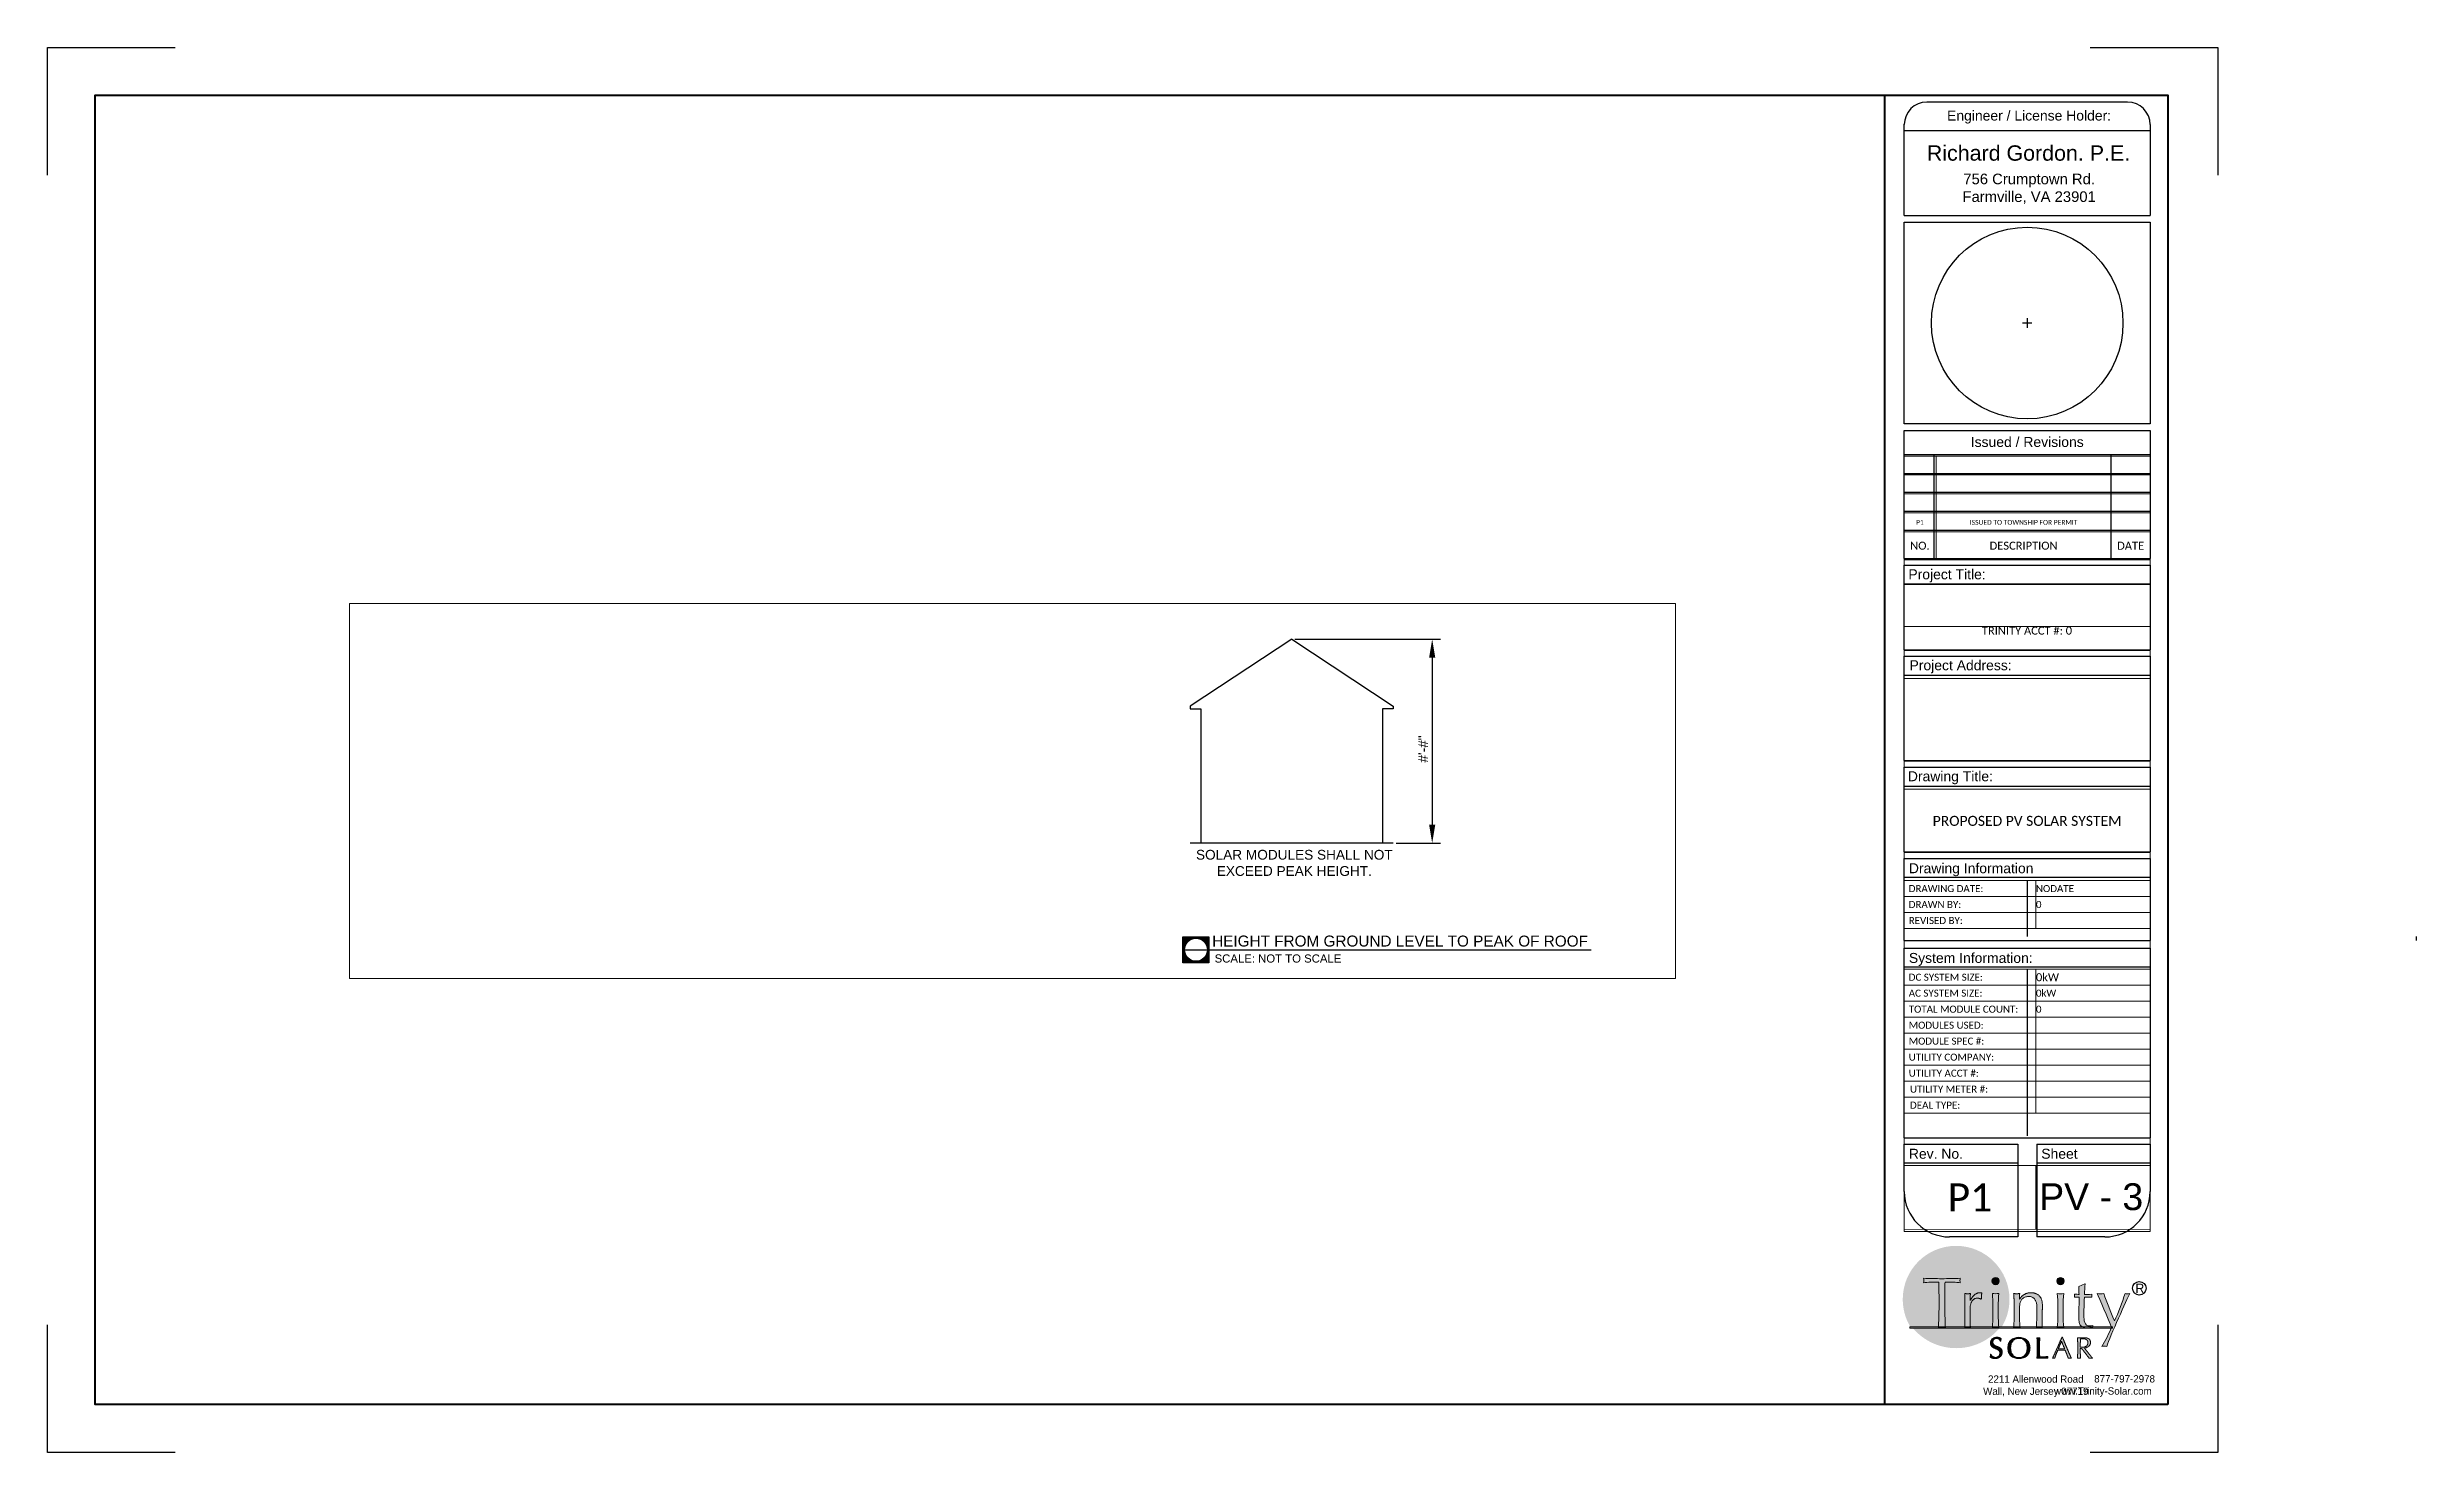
# Paper-space layout 'DETAIL' of a CAD drawing. Header units: feet. Extents: x -0.3 to 18.2, y -0.5 to 10.5.
# The model-space entities are those that its viewports show. They can reach past a viewport. Long polylines and large blocks are cut down to what shows.
import ezdxf
from ezdxf.enums import TextEntityAlignment as Align

# ---------------------------------------------------------------- set-up
doc = ezdxf.new("R2010")
doc.units = ezdxf.units.FT
doc.header["$MEASUREMENT"] = 0
doc.layers.add('LOCKED (NO PRINT)', color=7, linetype='Continuous', plot=False)
for name, color, linetype in [('Z - ROOF', 3, 'Continuous'), ('Z - TITLEBLOCK', 7, 'Continuous'), ('Z - TITLEBLOCK TXT', 7, 'Continuous')]:
    doc.layers.add(name, color=color, linetype=linetype)
doc.styles.get("Standard").update_dxf_attribs({"font": 'calibri.ttf'})
doc.styles.add('TITLE BBLOCK TEXT', font='ARIALUNI.TTF')

psp = doc.layouts.new('DETAIL')

# ---------------------------------------------------------------- texts
at = {"layer": 'Z - TITLEBLOCK', "attachment_point": 5, "style": 'TITLE BBLOCK TEXT'}
for s, insert, char_height, width, rotation in [('{\\fSakkal Majalla|b0|i0|c0|p2;R}', (16.047, 0.827), 0.07178, 2.60279, 359.9771), ('{\\fSakkal Majalla|b0|i0|c0|p2;2211 Allenwood Road                                             \\PWall, New Jersey 07719                           }', (15.232, 0.06), 0.05717, 2.07289, 359.9886), ('{\\fSakkal Majalla|b0|i0|c0|p2;                                         877-797-2978\\P                         www.Trinity-Solar.com}', (15.492, 0.062), 0.05717, 2.07289, 359.9886)]:
    psp.add_mtext(s, dxfattribs=dict(at, insert=insert, char_height=char_height, width=width, rotation=rotation))
at = {"layer": 'Z - TITLEBLOCK TXT', "color": 7, "style": 'TITLE BBLOCK TEXT'}
for s, height, rotation, p in [('Engineer / License Holder:', 0.07805, 0.0114, (14.537, 9.968)), ('Project Title:', 0.07805, 359.9886, (14.234, 6.377)), ('Project Address:', 0.07805, 359.9886, (14.243, 5.665)), ('Drawing Title:', 0.07805, 359.9886, (14.23, 4.796)), ('Drawing Information', 0.07805, 359.9886, (14.238, 4.076)), ('System Information:', 0.07805, 359.9886, (14.238, 3.374)), ('Rev. No.', 0.078, 359.9886, (14.238, 1.841)), ('Sheet', 0.078, 359.9886, (15.275, 1.841))]:
    psp.add_text(s, height=height, rotation=rotation, dxfattribs=at).set_placement(p)
psp.add_text('Issued / Revisions', height=0.07805, rotation=0.0114, dxfattribs=at).set_placement((15.165, 7.413), align=Align.CENTER)
psp.add_text('PV - 3', height=0.2099, rotation=359.9886, dxfattribs=at).set_placement((15.666, 1.544), align=Align.MIDDLE_CENTER)
at = {"layer": 'Z - TITLEBLOCK TXT', "color": 7, "width": 1.9264, "attachment_point": 5, "rotation": 359.9886, "style": 'TITLE BBLOCK TEXT'}
for s, insert, char_height in [('Richard Gordon. P.E.', (15.175, 9.713), 0.12), ('756 Crumptown Rd.\\PFarmville, VA 23901', (15.18, 9.434), 0.083)]:
    psp.add_mtext(s, dxfattribs=dict(at, insert=insert, char_height=char_height))

msp = doc.modelspace()

# ---------------------------------------------------------------- texts
at = {"layer": 'Z - TITLEBLOCK TXT', "color": 7, "style": 'TITLE BBLOCK TEXT'}
for s, insert, char_height, width, attachment_point, rotation in [('{\\C1;#\\A1;\\C7;\'-\\A0;\\C1;#\\A1;\\C7;"}', (4716.62, 17146.88), 4.4278, 72.8358, 1, 89.98856), ('SOLAR MODULES SHALL NOT EXCEED PEAK HEIGHT.', (4660.26, 17107.25), 4.4278, 102.768, 2, 359.98856), ('HEIGHT FROM GROUND LEVEL TO PEAK OF ROOF', (4622.93, 17068.35), 4.9766, 197.5264, 1, 359.98856), ('SCALE: NOT TO SCALE', (4624.04, 17059.78), 3.6907, 80.1638, 1, 359.98856)]:
    msp.add_mtext(s, dxfattribs=dict(at, insert=insert, char_height=char_height, width=width, attachment_point=attachment_point, rotation=rotation))

# ---------------------------------------------------------------- blocks, each defined once
blk = doc.blocks.new('*T103')
at = {"layer": 'Defpoints', "color": 8, "linetype": 'ByBlock', "lineweight": 0, "transparency": 16777216}
for p, q in [((0, 0), (181.3, 0)), ((0, 0), (0.1, -568.9)), ((23.7, 0), (23.7, -76.3)), ((152.6, 0), (152.6, -76.3)), ((181.3, 0), (181.3, -568.8)), ((0, -13.9), (181.3, -13.9)), ((0, -27.9), (181.3, -27.9)), ((0, -41.8), (181.3, -41.8)), ((0, -55.7), (181.3, -55.7)), ((0, -76.3), (181.3, -76.3)), ((0, -94), (181.3, -94)), ((0, -125.5), (181.3, -125.5)), ((0, -143.1), (181.3, -143.1)), ((0, -163.7), (181.3, -163.7)), ((0, -224.5), (181.3, -224.5)), ((0, -245.1), (181.3, -245.1)), ((0, -291.7), (181.3, -291.7)), ((0, -312.3), (181.3, -312.3)), ((97.2, -312.3), (97.2, -347.6)), ((0, -324.1), (181.3, -324)), ((0, -335.8), (181.3, -335.8)), ((0, -347.6), (181.3, -347.6)), ((0, -377.5), (181.3, -377.5)), ((97.2, -377.5), (97.2, -483.3)), ((0, -389.3), (181.3, -389.2)), ((0, -401), (181.3, -401)), ((0, -412.8), (181.3, -412.8)), ((0, -424.5), (181.3, -424.5)), ((0, -436.3), (181.3, -436.3)), ((0, -448.1), (181.3, -448.1)), ((0, -459.8), (181.3, -459.8)), ((0, -471.6), (181.3, -471.6)), ((0, -483.4), (181.3, -483.3)), ((0, -521.8), (181.3, -521.8)), ((97.2, -521.8), (97.2, -568.9)), ((0.1, -568.9), (181.3, -568.8))]:
    blk.add_line(p, q, dxfattribs=at)
at = {"color": 7, "transparency": 16777216, "rotation": 0.0052}
for s, insert, char_height, width, attachment_point in [('{\\fCalibri|b0|i0|c0;', (11.8, -7), 3.552, 23.663, 5), ('{\\fCalibri|b0|i0|c0;', (88.1, -7), 3.552, 128.92, 5), ('{\\fCalibri|b0|i0|c0;', (166.9, -7), 3.552, 28.683, 5), ('{\\fCalibri|b0|i0|c0;', (11.8, -20.9), 3.552, 23.663, 5), ('{\\fCalibri|b0|i0|c0;', (88.1, -20.9), 3.552, 128.92, 5), ('{\\fCalibri|b0|i0|c0;', (166.9, -20.9), 3.552, 28.683, 5), ('{\\fCalibri|b0|i0|c0;', (11.8, -34.8), 3.552, 23.663, 5), ('{\\fCalibri|b0|i0|c0;', (88.1, -34.8), 3.552, 128.92, 5), ('{\\fCalibri|b0|i0|c0;', (166.9, -34.8), 3.552, 28.683, 5), ('{\\fCalibri|b0|i0|c0;P1', (11.8, -48.8), 3.552, 23.663, 5), ('{\\fCalibri|b0|i0|c0;ISSUED TO TOWNSHIP FOR PERMIT', (88.1, -48.8), 3.552, 128.92, 5), ('{\\fCalibri|b0|i0|c0;', (166.9, -48.8), 3.552, 28.683, 5), ('{\\fCalibri|b0|i0|c0;NO.', (11.8, -66), 5.882, 23.663, 5), ('{\\fCalibri|b0|i0|c0;DESCRIPTION', (88.1, -66), 5.882, 128.92, 5), ('{\\fCalibri|b0|i0|c0;DATE', (166.9, -66), 5.882, 28.683, 5), ('{\\fCalibri|b0|i0|c0;', (90.6, -85.1), 7.103, 181.266, 5), ('{\\fCalibri|b0|i0|c0;', (90.6, -109.7), 7.352, 181.266, 5), ('{\\fCalibri|b0|i0|c0;TRINITY ACCT #: 0', (90.6, -125.5), 5.882, 181.266, 2), ('{\\fCalibri|b0|i0|c0;', (90.6, -153.4), 8.823, 181.266, 5), ('{\\fCalibri|b0|i0|c0;', (90.7, -194.1), 7.352, 181.266, 5), ('{\\fCalibri|b0|i0|c0;PROPOSED PV SOLAR SYSTEM', (90.7, -268.4), 7.352, 181.266, 5), ('{\\fCalibri|b0|i0|c0;', (3.6, -302), 5.166, 174.162, 4), ('{\\fCalibri|b0|i0|c0;DRAWING DATE:', (3.6, -318.2), 5.166, 90.087, 4), ('{\\fCalibri|b0|i0|c0;NODATE', (97.2, -318.2), 5.166, 84.076, 4), ('{\\fCalibri|b0|i0|c0;DRAWN BY:', (3.6, -329.9), 5.166, 90.087, 4), ('{\\fCalibri|b0|i0|c0;0', (97.2, -329.9), 5.166, 84.076, 4), ('{\\fCalibri|b0|i0|c0;REVISED BY:', (3.6, -341.7), 5.166, 90.087, 4), ('{\\fCalibri|b0|i0|c0;', (97.2, -341.7), 5.166, 84.076, 4), ('{\\fCalibri|b0|i0|c0;', (3.6, -362.5), 5.166, 174.162, 4), ('{\\fCalibri|b0|i0|c0;DC SYSTEM SIZE:', (3.6, -383.4), 5.166, 90.065, 4), ('{\\fCalibri|b0|i0|c0;AC SYSTEM SIZE:', (3.6, -395.1), 5.166, 90.087, 4), ('{\\fCalibri|b0|i0|c0;0kW', (97.2, -395.1), 5.166, 84.076, 4), ('{\\fCalibri|b0|i0|c0;TOTAL MODULE COUNT:', (3.6, -406.9), 5.166, 90.087, 4), ('{\\fCalibri|b0|i0|c0;0', (97.2, -406.9), 5.166, 84.076, 4), ('{\\fCalibri|b0|i0|c0;MODULES USED:', (3.6, -418.7), 5.166, 90.087, 4), ('{\\fCalibri|b0|i0|c0;', (97.2, -418.7), 5.166, 84.076, 4), ('{\\fCalibri|b0|i0|c0;MODULE SPEC #:', (3.6, -430.4), 5.166, 90.087, 4), ('{\\fCalibri|b0|i0|c0;', (97.2, -430.4), 5.166, 84.076, 4), ('{\\fCalibri|b0|i0|c0;UTILITY COMPANY:', (3.6, -442.2), 5.166, 90.087, 4), ('{\\fCalibri|b0|i0|c0;UTILITY ACCT #:', (3.6, -454), 5.188, 90.087, 4), ('{\\fCalibri|b0|i0|c0;', (97.2, -442.2), 5.166, 84.076, 4), ('{\\fCalibri|b0|i0|c0;', (97.2, -453.9), 5.188, 84.076, 4), ('{\\fCalibri|b0|i0|c0;UTILITY METER #:', (4.5, -465.7), 5.188, 88.367, 4), ('{\\fCalibri|b0|i0|c0;DEAL TYPE:', (4.5, -477.5), 5.188, 88.315, 4)]:
    blk.add_mtext(s, dxfattribs=dict(at, insert=insert, char_height=char_height, width=width, attachment_point=attachment_point))
at = {"color": 0, "transparency": 16777216, "rotation": 0.0052}
for s, insert, char_height, width, attachment_point in [('{\\fCalibri|b0|i0|c0;', (90.7, -234.8), 10.456, 181.266, 5), ('{\\fCalibri|b0|i0|c0;0kW', (97.2, -383.4), 5.882, 84.076, 4), ('{\\fCalibri|b0|i0|c0;', (97.2, -465.7), 5.188, 84.076, 4), ('{\\fCalibri|b0|i0|c0;', (97.2, -477.5), 5.188, 84.076, 4), ('{\\fCalibri|b0|i0|c0;', (90.7, -502.6), 20.457, 181.266, 5), ('{\\fCalibri|b0|i0|c0;P1', (48.6, -545.3), 20.562, 83.552, 5), ('{\\fCalibri|b0|i0|c0;', (139.3, -528.6), 0.18, 70.438, 2)]:
    blk.add_mtext(s, dxfattribs=dict(at, insert=insert, char_height=char_height, width=width, attachment_point=attachment_point))

# ---------------------------------------------------------------- hatches: boundary and pattern name
h = msp.add_hatch(color=6)
h.dxf.hatch_style = 1
h.paths.add_polyline_path([(4621.46, 17067.78), (4609.67, 17067.78), (4609.67, 17055.99), (4621.46, 17055.99)])
h.paths.add_polyline_path([(4620.8, 17061.89, -1), (4610.33, 17061.89, -1)], flags=16)

# ---------------------------------------------------------------- linework, layer by layer
at = {"color": 0}
for q in [(4612.99, 17172.48), (4705.16, 17172.48)]:
    msp.add_line((4659.08, 17202.87), q, dxfattribs=at)
at = {"color": 1}
for p, q in [((4660.44, 17202.87), (4726.66, 17202.87)), ((4722.89, 17194.53), (4722.89, 17118.64)), ((4706.53, 17110.3), (4726.66, 17110.3))]:
    msp.add_line(p, q, dxfattribs=at)
at = {"color": 3}
msp.add_line((4705.16, 17110.3), (4612.99, 17110.3), dxfattribs=at)
at = {"color": 6}
msp.add_line((4609.67, 17061.89), (4795.12, 17061.89), dxfattribs=at)
msp.add_lwpolyline([(4609.67, 17067.78), (4621.46, 17067.78), (4621.46, 17055.99), (4609.67, 17055.99)], close=True, dxfattribs=at)
msp.add_circle((4615.57, 17061.89), 5.23, dxfattribs=at)
at = {"color": 1}
for points in [[(4721.5, 17194.53), (4724.28, 17194.53), (4722.89, 17202.87)], [(4721.5, 17118.64), (4724.28, 17118.64), (4722.89, 17110.3)]]:
    msp.add_solid(points, dxfattribs=at)
at = {"layer": 'LOCKED (NO PRINT)', "color": 1}
msp.add_lwpolyline([(3949.45, 17230.38), (4944.48, 17230.38), (4944.48, 17047.15), (3949.45, 17047.15)], close=True, dxfattribs=at)
at = {"layer": 'Z - ROOF', "color": 7}
for p, q in [((4612.99, 17172.48), (4612.99, 17171.28)), ((4612.99, 17171.28), (4617.84, 17171.28)), ((4705.16, 17171.28), (4700.31, 17171.28)), ((4705.16, 17172.48), (4705.16, 17171.28))]:
    msp.add_line(p, q, dxfattribs=at)
at = {"layer": 'Z - ROOF', "color": 7, "flags": 128}
for points in [[(4617.84, 17171.28), (4617.84, 17110.3)], [(4700.31, 17171.28), (4700.31, 17110.3)]]:
    msp.add_lwpolyline(points, dxfattribs=at)

# ---------------------------------------------------------------- block references
msp.add_blockref('*T103', (4975.07, 17565.63))

msp.set_redraw_order([(e.dxf.handle, doc.entitydb.next_handle()) for e in msp.query("TEXT MTEXT ATTDEF DIMENSION ARC_DIMENSION")])  # texts and dimensions are drawn at this point

# ---------------------------------------------------------------- hatches: boundary and pattern name
h = psp.add_hatch(color=256)
h.dxf.hatch_style = 1
h.paths.add_polyline_path([(15.48, 0.348), (15.48, 0.35), (15.479, 0.351), (15.478, 0.353), (15.478, 0.354), (15.477, 0.356), (15.477, 0.357), (15.476, 0.359), (15.475, 0.361), (15.475, 0.362), (15.474, 0.364), (15.473, 0.365), (15.473, 0.367), (15.472, 0.368), (15.471, 0.37), (15.471, 0.371), (15.47, 0.373), (15.469, 0.374), (15.469, 0.376), (15.468, 0.377), (15.468, 0.379), (15.467, 0.38), (15.466, 0.382), (15.466, 0.383), (15.465, 0.385), (15.464, 0.386), (15.464, 0.388), (15.463, 0.389), (15.462, 0.391), (15.462, 0.393), (15.461, 0.394), (15.46, 0.396), (15.46, 0.397), (15.459, 0.399), (15.459, 0.4), (15.458, 0.402), (15.457, 0.403), (15.457, 0.405), (15.456, 0.406), (15.455, 0.408), (15.455, 0.409), (15.454, 0.411), (15.454, 0.412), (15.453, 0.414), (15.452, 0.415), (15.452, 0.417), (15.451, 0.418), (15.451, 0.42), (15.45, 0.421), (15.449, 0.422), (15.449, 0.424), (15.448, 0.425), (15.448, 0.427), (15.447, 0.428), (15.446, 0.429), (15.446, 0.431), (15.445, 0.432), (15.445, 0.434), (15.444, 0.435), (15.444, 0.436), (15.443, 0.438), (15.442, 0.439), (15.442, 0.44), (15.441, 0.442), (15.441, 0.443), (15.44, 0.443), (15.44, 0.443), (15.439, 0.443), (15.439, 0.443), (15.438, 0.443), (15.438, 0.443), (15.436, 0.443), (15.435, 0.439), (15.433, 0.435), (15.431, 0.431), (15.43, 0.427), (15.428, 0.423), (15.426, 0.419), (15.424, 0.415), (15.423, 0.411), (15.421, 0.407), (15.419, 0.403), (15.417, 0.4), (15.416, 0.396), (15.414, 0.392), (15.412, 0.388), (15.411, 0.384), (15.409, 0.38), (15.407, 0.376), (15.405, 0.372), (15.404, 0.369), (15.402, 0.365), (15.4, 0.361), (15.399, 0.357), (15.397, 0.353), (15.395, 0.349), (15.393, 0.346), (15.392, 0.342), (15.39, 0.338), (15.388, 0.334), (15.387, 0.33), (15.385, 0.326), (15.383, 0.322), (15.381, 0.319), (15.38, 0.315), (15.378, 0.311), (15.376, 0.307), (15.374, 0.303), (15.372, 0.299), (15.371, 0.295), (15.369, 0.292), (15.367, 0.288), (15.365, 0.284), (15.364, 0.28), (15.364, 0.28), (15.365, 0.28), (15.366, 0.28), (15.367, 0.28), (15.368, 0.28), (15.368, 0.28), (15.369, 0.28), (15.37, 0.28), (15.37, 0.28), (15.371, 0.28), (15.372, 0.28), (15.372, 0.28), (15.373, 0.28), (15.374, 0.28), (15.374, 0.28), (15.375, 0.28), (15.376, 0.28), (15.376, 0.28), (15.377, 0.28), (15.378, 0.28), (15.379, 0.28), (15.38, 0.28), (15.381, 0.28), (15.381, 0.281), (15.381, 0.282), (15.382, 0.283), (15.382, 0.284), (15.382, 0.285), (15.383, 0.286), (15.383, 0.288), (15.384, 0.289), (15.384, 0.29), (15.384, 0.291), (15.385, 0.293), (15.385, 0.294), (15.386, 0.295), (15.386, 0.297), (15.387, 0.298), (15.387, 0.3), (15.388, 0.301), (15.388, 0.302), (15.389, 0.304), (15.389, 0.305), (15.39, 0.307), (15.39, 0.309), (15.391, 0.31), (15.392, 0.312), (15.392, 0.313), (15.393, 0.315), (15.393, 0.317), (15.394, 0.318), (15.395, 0.32), (15.395, 0.321), (15.396, 0.323), (15.397, 0.325), (15.397, 0.326), (15.398, 0.328), (15.399, 0.33), (15.399, 0.331), (15.4, 0.333), (15.401, 0.335), (15.401, 0.336), (15.402, 0.338), (15.403, 0.34), (15.403, 0.342), (15.404, 0.342), (15.405, 0.342), (15.405, 0.342), (15.406, 0.342), (15.407, 0.342), (15.407, 0.342), (15.408, 0.342), (15.409, 0.342), (15.41, 0.342), (15.41, 0.342), (15.411, 0.342), (15.412, 0.342), (15.412, 0.342), (15.413, 0.342), (15.414, 0.342), (15.414, 0.342), (15.415, 0.342), (15.416, 0.342), (15.416, 0.342), (15.417, 0.342), (15.418, 0.342), (15.419, 0.342), (15.419, 0.342), (15.42, 0.342), (15.42, 0.342), (15.421, 0.342), (15.421, 0.342), (15.422, 0.342), (15.422, 0.342), (15.423, 0.342), (15.423, 0.342), (15.424, 0.342), (15.424, 0.342), (15.425, 0.342), (15.425, 0.342), (15.426, 0.342), (15.427, 0.342), (15.428, 0.342), (15.429, 0.342), (15.43, 0.342), (15.432, 0.342), (15.433, 0.342), (15.434, 0.342), (15.435, 0.342), (15.436, 0.342), (15.437, 0.342), (15.437, 0.342), (15.438, 0.342), (15.439, 0.342), (15.439, 0.342), (15.44, 0.342), (15.44, 0.342), (15.441, 0.342), (15.441, 0.342), (15.442, 0.342), (15.443, 0.342), (15.443, 0.342), (15.444, 0.342), (15.444, 0.342), (15.445, 0.342), (15.445, 0.342), (15.446, 0.342), (15.447, 0.342), (15.448, 0.342), (15.449, 0.342), (15.449, 0.342), (15.45, 0.342), (15.451, 0.342), (15.452, 0.342), (15.452, 0.342), (15.453, 0.342), (15.454, 0.342), (15.454, 0.342), (15.455, 0.342), (15.456, 0.342), (15.457, 0.342), (15.457, 0.342), (15.458, 0.342), (15.459, 0.342), (15.459, 0.342), (15.46, 0.342), (15.461, 0.342), (15.462, 0.342), (15.462, 0.342), (15.463, 0.341), (15.463, 0.34), (15.463, 0.339), (15.463, 0.339), (15.464, 0.338), (15.464, 0.337), (15.464, 0.336), (15.465, 0.336), (15.465, 0.335), (15.465, 0.334), (15.466, 0.333), (15.466, 0.333), (15.466, 0.332), (15.467, 0.331), (15.467, 0.33), (15.467, 0.329), (15.467, 0.329), (15.468, 0.328), (15.468, 0.327), (15.468, 0.326), (15.469, 0.325), (15.469, 0.325), (15.469, 0.324), (15.47, 0.323), (15.47, 0.322), (15.47, 0.321), (15.471, 0.321), (15.471, 0.32), (15.471, 0.319), (15.472, 0.318), (15.472, 0.317), (15.472, 0.317), (15.473, 0.316), (15.473, 0.315), (15.473, 0.314), (15.474, 0.313), (15.474, 0.313), (15.474, 0.312), (15.475, 0.311), (15.475, 0.31), (15.475, 0.309), (15.476, 0.309), (15.476, 0.308), (15.476, 0.307), (15.477, 0.306), (15.477, 0.306), (15.477, 0.305), (15.478, 0.304), (15.478, 0.303), (15.478, 0.302), (15.478, 0.302), (15.479, 0.301), (15.479, 0.3), (15.479, 0.299), (15.48, 0.299), (15.48, 0.298), (15.48, 0.297), (15.48, 0.296), (15.481, 0.296), (15.481, 0.295), (15.481, 0.294), (15.482, 0.294), (15.482, 0.293), (15.482, 0.292), (15.482, 0.291), (15.483, 0.291), (15.483, 0.29), (15.483, 0.289), (15.483, 0.289), (15.484, 0.288), (15.484, 0.287), (15.484, 0.287), (15.484, 0.286), (15.484, 0.285), (15.485, 0.285), (15.485, 0.283), (15.485, 0.282), (15.486, 0.281), (15.486, 0.28), (15.487, 0.28), (15.488, 0.28), (15.488, 0.28), (15.489, 0.28), (15.49, 0.28), (15.491, 0.28), (15.492, 0.28), (15.492, 0.28), (15.493, 0.28), (15.493, 0.28), (15.493, 0.28), (15.494, 0.28), (15.494, 0.28), (15.495, 0.28), (15.495, 0.28), (15.495, 0.28), (15.496, 0.28), (15.496, 0.28), (15.497, 0.28), (15.497, 0.28), (15.498, 0.28), (15.498, 0.28), (15.498, 0.28), (15.499, 0.28), (15.499, 0.28), (15.5, 0.28), (15.5, 0.28), (15.501, 0.28), (15.501, 0.28), (15.501, 0.28), (15.502, 0.28), (15.502, 0.28), (15.503, 0.28), (15.503, 0.28), (15.503, 0.28), (15.504, 0.28), (15.504, 0.28), (15.505, 0.28), (15.505, 0.28), (15.506, 0.28), (15.507, 0.28), (15.507, 0.28), (15.508, 0.28), (15.509, 0.28), (15.51, 0.28), (15.51, 0.28), (15.511, 0.28), (15.511, 0.28), (15.51, 0.281), (15.51, 0.282), (15.51, 0.282), (15.509, 0.283), (15.509, 0.283), (15.509, 0.284), (15.508, 0.285), (15.508, 0.286), (15.508, 0.286), (15.507, 0.287), (15.507, 0.288), (15.507, 0.289), (15.506, 0.29), (15.506, 0.29), (15.505, 0.291), (15.505, 0.292), (15.504, 0.293), (15.504, 0.294), (15.504, 0.295), (15.503, 0.296), (15.503, 0.297), (15.502, 0.298), (15.502, 0.299), (15.501, 0.3), (15.501, 0.301), (15.5, 0.303), (15.5, 0.304), (15.499, 0.305), (15.499, 0.306), (15.498, 0.307), (15.498, 0.308), (15.497, 0.309), (15.497, 0.311), (15.496, 0.312), (15.496, 0.313), (15.495, 0.314), (15.495, 0.315), (15.494, 0.317), (15.494, 0.318), (15.493, 0.319), (15.492, 0.32), (15.492, 0.322), (15.491, 0.323), (15.491, 0.324), (15.49, 0.326), (15.49, 0.327), (15.489, 0.328), (15.488, 0.33), (15.488, 0.331), (15.487, 0.333), (15.487, 0.334), (15.486, 0.335), (15.485, 0.337), (15.485, 0.338), (15.484, 0.34), (15.484, 0.341), (15.483, 0.343), (15.482, 0.344), (15.482, 0.345), (15.481, 0.347)])
h.paths.add_polyline_path([(15.459, 0.352), (15.458, 0.352), (15.458, 0.352), (15.457, 0.352), (15.456, 0.352), (15.455, 0.352), (15.454, 0.352), (15.453, 0.352), (15.452, 0.352), (15.452, 0.352), (15.451, 0.352), (15.45, 0.352), (15.449, 0.352), (15.448, 0.352), (15.447, 0.352), (15.447, 0.352), (15.446, 0.352), (15.445, 0.352), (15.445, 0.352), (15.444, 0.352), (15.443, 0.352), (15.442, 0.352), (15.441, 0.352), (15.44, 0.352), (15.439, 0.352), (15.439, 0.352), (15.438, 0.352), (15.437, 0.352), (15.436, 0.352), (15.435, 0.352), (15.435, 0.352), (15.435, 0.352), (15.434, 0.352), (15.434, 0.352), (15.433, 0.352), (15.432, 0.352), (15.432, 0.352), (15.431, 0.352), (15.43, 0.352), (15.429, 0.352), (15.428, 0.352), (15.428, 0.352), (15.427, 0.352), (15.426, 0.352), (15.425, 0.352), (15.424, 0.352), (15.424, 0.352), (15.423, 0.352), (15.422, 0.352), (15.421, 0.352), (15.42, 0.352), (15.42, 0.352), (15.42, 0.352), (15.419, 0.352), (15.419, 0.352), (15.418, 0.352), (15.418, 0.352), (15.417, 0.352), (15.417, 0.352), (15.417, 0.352), (15.416, 0.352), (15.416, 0.352), (15.415, 0.352), (15.415, 0.352), (15.415, 0.352), (15.414, 0.352), (15.414, 0.352), (15.413, 0.352), (15.413, 0.352), (15.413, 0.352), (15.412, 0.352), (15.412, 0.352), (15.411, 0.352), (15.411, 0.352), (15.411, 0.352), (15.41, 0.352), (15.41, 0.352), (15.409, 0.352), (15.409, 0.352), (15.409, 0.352), (15.408, 0.352), (15.408, 0.352), (15.408, 0.353), (15.408, 0.354), (15.409, 0.355), (15.41, 0.356), (15.41, 0.358), (15.411, 0.36), (15.412, 0.362), (15.413, 0.364), (15.414, 0.367), (15.415, 0.369), (15.416, 0.372), (15.417, 0.375), (15.419, 0.378), (15.42, 0.38), (15.421, 0.383), (15.422, 0.386), (15.424, 0.389), (15.425, 0.392), (15.426, 0.394), (15.427, 0.397), (15.428, 0.399), (15.429, 0.402), (15.43, 0.404), (15.431, 0.406), (15.431, 0.407), (15.432, 0.409), (15.433, 0.41), (15.433, 0.411), (15.433, 0.411), (15.433, 0.411), (15.433, 0.411), (15.434, 0.41), (15.434, 0.409), (15.435, 0.407), (15.436, 0.406), (15.437, 0.404), (15.437, 0.402), (15.438, 0.399), (15.44, 0.397), (15.441, 0.394), (15.442, 0.392), (15.443, 0.389), (15.444, 0.386), (15.445, 0.383), (15.447, 0.38), (15.448, 0.378), (15.449, 0.375), (15.45, 0.372), (15.452, 0.369), (15.453, 0.367), (15.454, 0.364), (15.455, 0.362), (15.456, 0.36), (15.456, 0.358), (15.457, 0.356), (15.458, 0.355), (15.458, 0.354), (15.459, 0.353), (15.459, 0.352)], flags=16)
h.paths.add_polyline_path([(15.626, 0.342), (15.625, 0.343), (15.625, 0.344), (15.624, 0.344), (15.624, 0.345), (15.623, 0.346), (15.623, 0.346), (15.622, 0.347), (15.622, 0.348), (15.621, 0.348), (15.621, 0.349), (15.62, 0.349), (15.62, 0.35), (15.619, 0.35), (15.619, 0.351), (15.618, 0.352), (15.618, 0.352), (15.618, 0.353), (15.617, 0.353), (15.617, 0.354), (15.616, 0.354), (15.616, 0.355), (15.616, 0.355), (15.615, 0.355), (15.615, 0.356), (15.615, 0.356), (15.614, 0.357), (15.614, 0.357), (15.614, 0.357), (15.613, 0.358), (15.613, 0.358), (15.613, 0.359), (15.614, 0.359), (15.614, 0.359), (15.615, 0.359), (15.616, 0.359), (15.616, 0.359), (15.617, 0.359), (15.618, 0.359), (15.618, 0.36), (15.619, 0.36), (15.62, 0.36), (15.62, 0.36), (15.621, 0.36), (15.622, 0.36), (15.623, 0.361), (15.623, 0.361), (15.624, 0.361), (15.625, 0.361), (15.626, 0.362), (15.626, 0.362), (15.627, 0.362), (15.628, 0.362), (15.629, 0.363), (15.629, 0.363), (15.63, 0.363), (15.63, 0.363), (15.631, 0.364), (15.632, 0.364), (15.632, 0.364), (15.633, 0.364), (15.633, 0.365), (15.634, 0.365), (15.635, 0.365), (15.635, 0.365), (15.636, 0.366), (15.636, 0.366), (15.637, 0.366), (15.637, 0.367), (15.638, 0.367), (15.639, 0.367), (15.639, 0.368), (15.64, 0.368), (15.64, 0.368), (15.641, 0.369), (15.641, 0.369), (15.642, 0.369), (15.642, 0.37), (15.643, 0.37), (15.643, 0.371), (15.644, 0.371), (15.644, 0.371), (15.645, 0.372), (15.646, 0.372), (15.646, 0.373), (15.647, 0.373), (15.647, 0.373), (15.648, 0.374), (15.648, 0.374), (15.648, 0.375), (15.649, 0.375), (15.649, 0.376), (15.65, 0.376), (15.65, 0.377), (15.651, 0.377), (15.651, 0.378), (15.652, 0.378), (15.652, 0.379), (15.652, 0.379), (15.653, 0.38), (15.653, 0.38), (15.654, 0.381), (15.654, 0.381), (15.655, 0.382), (15.655, 0.383), (15.655, 0.383), (15.656, 0.384), (15.656, 0.384), (15.656, 0.385), (15.657, 0.386), (15.657, 0.386), (15.657, 0.387), (15.658, 0.388), (15.658, 0.388), (15.658, 0.389), (15.658, 0.389), (15.659, 0.39), (15.659, 0.391), (15.659, 0.392), (15.659, 0.392), (15.66, 0.393), (15.66, 0.394), (15.66, 0.394), (15.66, 0.395), (15.66, 0.396), (15.66, 0.397), (15.66, 0.397), (15.66, 0.398), (15.66, 0.399), (15.661, 0.4), (15.661, 0.401), (15.661, 0.401), (15.661, 0.402), (15.661, 0.403), (15.661, 0.404), (15.661, 0.405), (15.661, 0.405), (15.661, 0.406), (15.661, 0.407), (15.66, 0.407), (15.66, 0.408), (15.66, 0.409), (15.66, 0.41), (15.66, 0.41), (15.66, 0.411), (15.66, 0.412), (15.66, 0.412), (15.66, 0.413), (15.659, 0.414), (15.659, 0.414), (15.659, 0.415), (15.659, 0.415), (15.659, 0.416), (15.659, 0.417), (15.658, 0.417), (15.658, 0.418), (15.658, 0.418), (15.658, 0.419), (15.657, 0.419), (15.657, 0.42), (15.657, 0.42), (15.656, 0.421), (15.656, 0.422), (15.656, 0.422), (15.655, 0.423), (15.655, 0.424), (15.654, 0.424), (15.654, 0.425), (15.653, 0.425), (15.653, 0.426), (15.653, 0.426), (15.652, 0.427), (15.652, 0.428), (15.651, 0.428), (15.65, 0.429), (15.65, 0.429), (15.649, 0.43), (15.649, 0.43), (15.648, 0.43), (15.648, 0.431), (15.647, 0.431), (15.646, 0.432), (15.646, 0.432), (15.645, 0.433), (15.644, 0.433), (15.644, 0.433), (15.643, 0.434), (15.642, 0.434), (15.642, 0.434), (15.641, 0.435), (15.64, 0.435), (15.64, 0.435), (15.639, 0.436), (15.638, 0.436), (15.637, 0.436), (15.637, 0.436), (15.636, 0.437), (15.635, 0.437), (15.634, 0.437), (15.633, 0.437), (15.633, 0.438), (15.632, 0.438), (15.631, 0.438), (15.63, 0.438), (15.63, 0.438), (15.629, 0.438), (15.628, 0.438), (15.628, 0.439), (15.627, 0.439), (15.626, 0.439), (15.626, 0.439), (15.625, 0.439), (15.624, 0.439), (15.624, 0.439), (15.623, 0.439), (15.622, 0.439), (15.621, 0.439), (15.621, 0.439), (15.62, 0.439), (15.619, 0.44), (15.619, 0.44), (15.618, 0.44), (15.617, 0.44), (15.617, 0.44), (15.616, 0.44), (15.615, 0.44), (15.614, 0.44), (15.614, 0.44), (15.613, 0.44), (15.612, 0.44), (15.612, 0.44), (15.611, 0.44), (15.611, 0.44), (15.61, 0.44), (15.61, 0.44), (15.609, 0.44), (15.609, 0.44), (15.608, 0.44), (15.608, 0.44), (15.607, 0.44), (15.607, 0.44), (15.606, 0.44), (15.606, 0.44), (15.605, 0.44), (15.605, 0.44), (15.604, 0.44), (15.604, 0.44), (15.603, 0.44), (15.603, 0.44), (15.602, 0.439), (15.602, 0.439), (15.601, 0.439), (15.601, 0.439), (15.6, 0.439), (15.6, 0.439), (15.599, 0.439), (15.599, 0.439), (15.598, 0.439), (15.597, 0.439), (15.596, 0.439), (15.595, 0.439), (15.594, 0.439), (15.593, 0.439), (15.592, 0.439), (15.591, 0.439), (15.59, 0.439), (15.589, 0.439), (15.588, 0.439), (15.587, 0.439), (15.586, 0.439), (15.585, 0.439), (15.584, 0.439), (15.583, 0.439), (15.582, 0.439), (15.581, 0.439), (15.58, 0.439), (15.579, 0.439), (15.578, 0.439), (15.577, 0.439), (15.576, 0.439), (15.575, 0.439), (15.574, 0.439), (15.573, 0.439), (15.572, 0.439), (15.571, 0.439), (15.57, 0.439), (15.569, 0.439), (15.568, 0.439), (15.566, 0.439), (15.565, 0.439), (15.564, 0.439), (15.563, 0.44), (15.561, 0.44), (15.56, 0.44), (15.559, 0.44), (15.559, 0.438), (15.559, 0.437), (15.559, 0.435), (15.559, 0.434), (15.559, 0.433), (15.56, 0.431), (15.56, 0.43), (15.56, 0.428), (15.56, 0.427), (15.56, 0.425), (15.56, 0.424), (15.56, 0.422), (15.56, 0.421), (15.56, 0.42), (15.56, 0.418), (15.56, 0.417), (15.56, 0.415), (15.56, 0.414), (15.56, 0.412), (15.56, 0.411), (15.56, 0.409), (15.561, 0.407), (15.561, 0.405), (15.561, 0.404), (15.561, 0.403), (15.561, 0.401), (15.561, 0.4), (15.561, 0.398), (15.561, 0.397), (15.561, 0.395), (15.561, 0.394), (15.561, 0.393), (15.561, 0.391), (15.561, 0.39), (15.561, 0.388), (15.561, 0.387), (15.561, 0.385), (15.561, 0.384), (15.561, 0.382), (15.561, 0.381), (15.561, 0.379), (15.561, 0.378), (15.561, 0.377), (15.561, 0.376), (15.561, 0.374), (15.561, 0.372), (15.561, 0.369), (15.561, 0.366), (15.561, 0.364), (15.561, 0.361), (15.561, 0.358), (15.561, 0.355), (15.561, 0.352), (15.561, 0.35), (15.561, 0.347), (15.561, 0.345), (15.561, 0.343), (15.561, 0.342), (15.561, 0.34), (15.561, 0.34), (15.561, 0.339), (15.561, 0.338), (15.561, 0.337), (15.561, 0.335), (15.561, 0.334), (15.561, 0.332), (15.561, 0.331), (15.561, 0.329), (15.561, 0.328), (15.561, 0.326), (15.561, 0.325), (15.561, 0.323), (15.561, 0.322), (15.561, 0.321), (15.561, 0.319), (15.561, 0.318), (15.561, 0.316), (15.561, 0.315), (15.561, 0.313), (15.561, 0.312), (15.56, 0.311), (15.56, 0.309), (15.56, 0.308), (15.56, 0.306), (15.56, 0.305), (15.56, 0.304), (15.56, 0.302), (15.56, 0.301), (15.56, 0.299), (15.56, 0.298), (15.56, 0.296), (15.56, 0.295), (15.56, 0.294), (15.56, 0.292), (15.56, 0.291), (15.56, 0.29), (15.56, 0.288), (15.559, 0.287), (15.559, 0.285), (15.559, 0.284), (15.559, 0.283), (15.559, 0.281), (15.559, 0.28), (15.56, 0.28), (15.561, 0.28), (15.561, 0.28), (15.562, 0.28), (15.563, 0.28), (15.564, 0.28), (15.565, 0.28), (15.566, 0.28), (15.566, 0.28), (15.567, 0.28), (15.568, 0.28), (15.569, 0.28), (15.57, 0.28), (15.571, 0.28), (15.572, 0.28), (15.573, 0.28), (15.573, 0.28), (15.574, 0.28), (15.575, 0.28), (15.576, 0.28), (15.577, 0.28), (15.578, 0.28), (15.579, 0.28), (15.579, 0.28), (15.58, 0.28), (15.581, 0.28), (15.582, 0.28), (15.582, 0.281), (15.582, 0.283), (15.582, 0.284), (15.582, 0.285), (15.582, 0.287), (15.582, 0.288), (15.581, 0.29), (15.581, 0.291), (15.581, 0.292), (15.581, 0.294), (15.581, 0.295), (15.581, 0.296), (15.581, 0.298), (15.581, 0.299), (15.581, 0.301), (15.581, 0.302), (15.581, 0.304), (15.581, 0.305), (15.581, 0.306), (15.581, 0.308), (15.581, 0.309), (15.581, 0.311), (15.581, 0.312), (15.58, 0.313), (15.58, 0.315), (15.58, 0.316), (15.58, 0.318), (15.58, 0.319), (15.58, 0.321), (15.58, 0.322), (15.58, 0.323), (15.58, 0.325), (15.58, 0.326), (15.58, 0.328), (15.58, 0.329), (15.58, 0.331), (15.58, 0.332), (15.58, 0.334), (15.58, 0.335), (15.58, 0.337), (15.58, 0.338), (15.58, 0.339), (15.58, 0.34), (15.58, 0.34), (15.58, 0.341), (15.58, 0.342), (15.58, 0.343), (15.58, 0.344), (15.58, 0.345), (15.58, 0.346), (15.58, 0.347), (15.58, 0.349), (15.58, 0.35), (15.58, 0.351), (15.58, 0.352), (15.58, 0.353), (15.58, 0.354), (15.58, 0.355), (15.58, 0.355), (15.58, 0.356), (15.58, 0.356), (15.58, 0.356), (15.581, 0.356), (15.581, 0.356), (15.581, 0.356), (15.582, 0.356), (15.582, 0.356), (15.583, 0.356), (15.584, 0.356), (15.584, 0.356), (15.585, 0.356), (15.585, 0.356), (15.586, 0.356), (15.587, 0.356), (15.587, 0.356), (15.588, 0.356), (15.588, 0.356), (15.588, 0.356), (15.589, 0.356), (15.589, 0.356), (15.59, 0.356), (15.59, 0.355), (15.591, 0.354), (15.592, 0.353), (15.593, 0.353), (15.593, 0.352), (15.594, 0.351), (15.595, 0.35), (15.596, 0.349), (15.596, 0.348), (15.597, 0.347), (15.598, 0.347), (15.599, 0.346), (15.6, 0.345), (15.6, 0.344), (15.601, 0.343), (15.602, 0.342), (15.603, 0.341), (15.604, 0.34), (15.605, 0.339), (15.605, 0.338), (15.606, 0.337), (15.607, 0.336), (15.608, 0.335), (15.609, 0.333), (15.61, 0.332), (15.61, 0.331), (15.611, 0.33), (15.612, 0.329), (15.613, 0.328), (15.614, 0.327), (15.615, 0.326), (15.615, 0.325), (15.616, 0.324), (15.617, 0.323), (15.618, 0.322), (15.619, 0.321), (15.62, 0.32), (15.62, 0.319), (15.621, 0.318), (15.622, 0.317), (15.623, 0.315), (15.624, 0.314), (15.625, 0.313), (15.625, 0.312), (15.626, 0.311), (15.627, 0.31), (15.628, 0.309), (15.629, 0.308), (15.629, 0.307), (15.63, 0.306), (15.631, 0.305), (15.632, 0.304), (15.632, 0.303), (15.633, 0.302), (15.634, 0.301), (15.634, 0.3), (15.635, 0.299), (15.636, 0.298), (15.637, 0.297), (15.637, 0.296), (15.638, 0.295), (15.639, 0.294), (15.639, 0.294), (15.64, 0.293), (15.641, 0.292), (15.641, 0.291), (15.642, 0.29), (15.642, 0.289), (15.643, 0.289), (15.644, 0.288), (15.644, 0.287), (15.645, 0.286), (15.645, 0.286), (15.646, 0.285), (15.646, 0.284), (15.647, 0.284), (15.647, 0.283), (15.647, 0.282), (15.648, 0.282), (15.649, 0.281), (15.649, 0.28), (15.65, 0.28), (15.651, 0.28), (15.651, 0.28), (15.652, 0.28), (15.653, 0.28), (15.653, 0.28), (15.654, 0.28), (15.655, 0.28), (15.655, 0.28), (15.656, 0.28), (15.656, 0.28), (15.657, 0.28), (15.657, 0.28), (15.658, 0.28), (15.658, 0.28), (15.659, 0.28), (15.659, 0.28), (15.659, 0.28), (15.66, 0.28), (15.66, 0.28), (15.661, 0.28), (15.661, 0.28), (15.662, 0.28), (15.662, 0.28), (15.663, 0.28), (15.663, 0.28), (15.663, 0.28), (15.664, 0.28), (15.664, 0.28), (15.665, 0.28), (15.665, 0.28), (15.666, 0.28), (15.666, 0.28), (15.667, 0.28), (15.667, 0.28), (15.668, 0.28), (15.668, 0.28), (15.669, 0.28), (15.669, 0.28), (15.67, 0.28), (15.67, 0.28), (15.671, 0.28), (15.672, 0.28), (15.672, 0.28), (15.673, 0.28), (15.674, 0.28), (15.674, 0.28), (15.675, 0.28), (15.676, 0.28), (15.677, 0.28), (15.676, 0.28), (15.676, 0.281), (15.675, 0.282), (15.674, 0.283), (15.673, 0.283), (15.673, 0.284), (15.672, 0.285), (15.672, 0.285), (15.671, 0.286), (15.671, 0.286), (15.671, 0.287), (15.67, 0.287), (15.67, 0.288), (15.669, 0.288), (15.669, 0.289), (15.668, 0.289), (15.668, 0.29), (15.667, 0.291), (15.667, 0.291), (15.666, 0.292), (15.666, 0.292), (15.665, 0.293), (15.664, 0.294), (15.664, 0.294), (15.663, 0.295), (15.663, 0.296), (15.662, 0.296), (15.662, 0.297), (15.661, 0.298), (15.661, 0.298), (15.66, 0.299), (15.66, 0.3), (15.659, 0.3), (15.658, 0.301), (15.658, 0.302), (15.657, 0.303), (15.657, 0.303), (15.656, 0.304), (15.656, 0.305), (15.655, 0.305), (15.654, 0.306), (15.654, 0.307), (15.653, 0.308), (15.653, 0.308), (15.652, 0.309), (15.651, 0.31), (15.651, 0.311), (15.65, 0.311), (15.65, 0.312), (15.649, 0.313), (15.648, 0.314), (15.648, 0.314), (15.647, 0.315), (15.647, 0.316), (15.646, 0.317), (15.645, 0.317), (15.645, 0.318), (15.644, 0.319), (15.644, 0.32), (15.643, 0.321), (15.642, 0.321), (15.642, 0.322), (15.641, 0.323), (15.64, 0.324), (15.64, 0.324), (15.639, 0.325), (15.639, 0.326), (15.638, 0.327), (15.637, 0.328), (15.637, 0.328), (15.636, 0.329), (15.636, 0.33), (15.635, 0.331), (15.634, 0.331), (15.634, 0.332), (15.633, 0.333), (15.633, 0.333), (15.632, 0.334), (15.632, 0.335), (15.631, 0.336), (15.63, 0.336), (15.63, 0.337), (15.629, 0.338), (15.629, 0.338), (15.628, 0.339), (15.628, 0.34), (15.627, 0.34), (15.627, 0.341), (15.626, 0.342)])
h.paths.add_polyline_path([(15.58, 0.367), (15.58, 0.367), (15.58, 0.368), (15.58, 0.368), (15.58, 0.369), (15.58, 0.369), (15.58, 0.37), (15.58, 0.37), (15.58, 0.371), (15.58, 0.371), (15.58, 0.372), (15.58, 0.373), (15.58, 0.373), (15.58, 0.374), (15.58, 0.375), (15.58, 0.375), (15.58, 0.376), (15.58, 0.376), (15.58, 0.377), (15.58, 0.377), (15.58, 0.378), (15.58, 0.378), (15.58, 0.378), (15.58, 0.379), (15.58, 0.379), (15.58, 0.379), (15.58, 0.379), (15.58, 0.38), (15.58, 0.381), (15.58, 0.382), (15.58, 0.382), (15.58, 0.383), (15.58, 0.384), (15.58, 0.385), (15.58, 0.385), (15.58, 0.386), (15.58, 0.387), (15.58, 0.388), (15.58, 0.389), (15.58, 0.389), (15.58, 0.39), (15.58, 0.391), (15.58, 0.392), (15.58, 0.392), (15.58, 0.393), (15.58, 0.394), (15.58, 0.395), (15.58, 0.396), (15.58, 0.396), (15.58, 0.397), (15.58, 0.398), (15.58, 0.399), (15.58, 0.399), (15.58, 0.4), (15.58, 0.401), (15.58, 0.402), (15.58, 0.403), (15.581, 0.403), (15.581, 0.404), (15.581, 0.405), (15.581, 0.406), (15.581, 0.407), (15.581, 0.407), (15.581, 0.408), (15.581, 0.409), (15.581, 0.41), (15.581, 0.41), (15.581, 0.411), (15.581, 0.412), (15.581, 0.413), (15.581, 0.414), (15.581, 0.414), (15.581, 0.415), (15.581, 0.416), (15.581, 0.417), (15.581, 0.418), (15.581, 0.418), (15.581, 0.419), (15.581, 0.42), (15.581, 0.421), (15.581, 0.421), (15.581, 0.422), (15.581, 0.423), (15.581, 0.424), (15.581, 0.425), (15.581, 0.425), (15.581, 0.426), (15.581, 0.427), (15.581, 0.428), (15.581, 0.429), (15.581, 0.429), (15.582, 0.43), (15.582, 0.43), (15.583, 0.43), (15.584, 0.43), (15.585, 0.43), (15.585, 0.43), (15.586, 0.431), (15.587, 0.431), (15.588, 0.431), (15.589, 0.431), (15.589, 0.431), (15.59, 0.431), (15.591, 0.431), (15.591, 0.431), (15.592, 0.431), (15.592, 0.431), (15.593, 0.431), (15.594, 0.431), (15.595, 0.431), (15.596, 0.431), (15.596, 0.431), (15.597, 0.431), (15.598, 0.431), (15.599, 0.431), (15.6, 0.431), (15.601, 0.431), (15.602, 0.431), (15.603, 0.431), (15.603, 0.431), (15.604, 0.431), (15.605, 0.431), (15.606, 0.431), (15.606, 0.431), (15.607, 0.431), (15.608, 0.431), (15.609, 0.431), (15.61, 0.431), (15.61, 0.431), (15.611, 0.431), (15.612, 0.431), (15.613, 0.431), (15.613, 0.43), (15.614, 0.43), (15.615, 0.43), (15.616, 0.43), (15.616, 0.43), (15.617, 0.43), (15.618, 0.43), (15.619, 0.429), (15.62, 0.429), (15.62, 0.429), (15.621, 0.429), (15.622, 0.428), (15.622, 0.428), (15.623, 0.428), (15.624, 0.427), (15.625, 0.427), (15.625, 0.427), (15.626, 0.426), (15.627, 0.426), (15.627, 0.426), (15.628, 0.425), (15.629, 0.425), (15.629, 0.424), (15.63, 0.424), (15.631, 0.423), (15.631, 0.423), (15.632, 0.422), (15.632, 0.422), (15.633, 0.421), (15.633, 0.42), (15.634, 0.42), (15.634, 0.419), (15.635, 0.419), (15.635, 0.418), (15.636, 0.417), (15.636, 0.417), (15.637, 0.416), (15.637, 0.415), (15.638, 0.414), (15.638, 0.413), (15.638, 0.413), (15.639, 0.412), (15.639, 0.411), (15.639, 0.41), (15.639, 0.409), (15.639, 0.408), (15.64, 0.407), (15.64, 0.406), (15.64, 0.405), (15.64, 0.404), (15.64, 0.403), (15.64, 0.402), (15.64, 0.401), (15.64, 0.4), (15.64, 0.399), (15.64, 0.399), (15.64, 0.398), (15.64, 0.397), (15.64, 0.395), (15.64, 0.394), (15.64, 0.393), (15.639, 0.392), (15.639, 0.391), (15.639, 0.39), (15.638, 0.389), (15.638, 0.388), (15.638, 0.387), (15.637, 0.386), (15.637, 0.385), (15.636, 0.384), (15.636, 0.383), (15.635, 0.382), (15.635, 0.382), (15.634, 0.381), (15.634, 0.38), (15.633, 0.379), (15.632, 0.378), (15.632, 0.378), (15.631, 0.377), (15.63, 0.376), (15.63, 0.376), (15.629, 0.375), (15.628, 0.375), (15.627, 0.374), (15.627, 0.373), (15.626, 0.373), (15.625, 0.372), (15.624, 0.372), (15.623, 0.371), (15.623, 0.371), (15.622, 0.37), (15.621, 0.37), (15.62, 0.37), (15.619, 0.369), (15.618, 0.369), (15.617, 0.369), (15.616, 0.368), (15.615, 0.368), (15.615, 0.368), (15.614, 0.367), (15.613, 0.367), (15.612, 0.367), (15.611, 0.367), (15.61, 0.367), (15.609, 0.366), (15.608, 0.366), (15.607, 0.366), (15.606, 0.366), (15.605, 0.366), (15.605, 0.366), (15.604, 0.366), (15.603, 0.365), (15.602, 0.365), (15.601, 0.365), (15.6, 0.365), (15.599, 0.365), (15.598, 0.365), (15.597, 0.365), (15.596, 0.365), (15.596, 0.365), (15.595, 0.365), (15.594, 0.365), (15.593, 0.365), (15.592, 0.365), (15.591, 0.365), (15.591, 0.365), (15.59, 0.365), (15.589, 0.365), (15.588, 0.365), (15.588, 0.365), (15.587, 0.365), (15.586, 0.365), (15.586, 0.365), (15.585, 0.365), (15.584, 0.366), (15.583, 0.366), (15.583, 0.366), (15.582, 0.366), (15.582, 0.366), (15.581, 0.366), (15.58, 0.366)], flags=16)
at = {"layer": 'Z - TITLEBLOCK'}
h = psp.add_hatch(color=3, dxfattribs=at)
h.dxf.hatch_style = 1
h.set_gradient(color1=(255, 63, 0), color2=(255, 255, 0), centered=1, tint=1, name='CURVED')
edge = h.paths.add_edge_path()
edge.add_spline(control_points=[(15.026, 0.74), (15.026, 0.971), (14.839, 1.159), (14.608, 1.159)], knot_values=[1, 1, 1, 1, 2, 2, 2, 2], degree=3, periodic=0)
edge.add_spline(control_points=[(14.608, 1.159), (14.377, 1.159), (14.19, 0.972), (14.19, 0.741)], knot_values=[2, 2, 2, 2, 3, 3, 3, 3], degree=3, periodic=0)
edge.add_spline(control_points=[(14.19, 0.741), (14.19, 0.661), (14.212, 0.587), (14.25, 0.524), (14.25, 0.524), (14.429, 0.524), (14.608, 0.524)], knot_values=[3, 3, 3, 3, 4, 4, 4, 4.5, 4.5, 4.5, 4.5], degree=3, periodic=0)
edge.add_spline(control_points=[(14.608, 0.524), (14.787, 0.524), (14.965, 0.524), (14.965, 0.524)], knot_values=[4.5, 4.5, 4.5, 4.5, 5, 5, 5, 5], degree=3, periodic=0)
edge.add_spline(control_points=[(14.965, 0.524), (15.004, 0.587), (15.026, 0.661), (15.026, 0.74)], knot_values=[0, 0, 0, 0, 1, 1, 1, 1], degree=3, periodic=0)
h = psp.add_hatch(color=256, dxfattribs=at)
h.dxf.hatch_style = 1
edge = h.paths.add_edge_path()
edge.add_spline(control_points=[(14.472, 0.876), (14.473, 0.837), (14.474, 0.799), (14.474, 0.76)], knot_values=[0, 0, 0, 0, 1, 1, 1, 1], degree=3, periodic=0)
edge.add_spline(control_points=[(14.474, 0.76), (14.474, 0.76), (14.474, 0.664), (14.474, 0.664)], knot_values=[15.00001, 15.00001, 15.00001, 15.00001, 15.99999, 15.99999, 15.99999, 15.99999], degree=3, periodic=0)
edge.add_spline(control_points=[(14.474, 0.664), (14.474, 0.616), (14.472, 0.568), (14.469, 0.52)], knot_values=[14, 14, 14, 14, 15, 15, 15, 15], degree=3, periodic=0)
edge.add_spline(control_points=[(14.469, 0.52), (14.479, 0.521), (14.488, 0.522), (14.497, 0.522)], knot_values=[13, 13, 13, 13, 14, 14, 14, 14], degree=3, periodic=0)
edge.add_spline(control_points=[(14.497, 0.522), (14.506, 0.522), (14.515, 0.521), (14.524, 0.519)], knot_values=[12, 12, 12, 12, 13, 13, 13, 13], degree=3, periodic=0)
edge.add_spline(control_points=[(14.524, 0.519), (14.522, 0.568), (14.52, 0.616), (14.52, 0.664)], knot_values=[11, 11, 11, 11, 12, 12, 12, 12], degree=3, periodic=0)
edge.add_spline(control_points=[(14.52, 0.664), (14.52, 0.664), (14.52, 0.76), (14.52, 0.76)], knot_values=[10.00001, 10.00001, 10.00001, 10.00001, 11, 11, 11, 11], degree=3, periodic=0)
edge.add_spline(control_points=[(14.52, 0.76), (14.52, 0.799), (14.52, 0.837), (14.521, 0.876)], knot_values=[9, 9, 9, 9, 10, 10, 10, 10], degree=3, periodic=0)
edge.add_spline(control_points=[(14.521, 0.876), (14.56, 0.876), (14.61, 0.874), (14.641, 0.87)], knot_values=[8, 8, 8, 8, 9, 9, 9, 9], degree=3, periodic=0)
edge.add_spline(control_points=[(14.641, 0.87), (14.639, 0.875), (14.638, 0.882), (14.638, 0.887)], knot_values=[7, 7, 7, 7, 8, 8, 8, 8], degree=3, periodic=0)
edge.add_spline(control_points=[(14.638, 0.887), (14.638, 0.893), (14.639, 0.899), (14.641, 0.905)], knot_values=[6, 6, 6, 6, 7, 7, 7, 7], degree=3, periodic=0)
edge.add_spline(control_points=[(14.641, 0.905), (14.593, 0.903), (14.545, 0.902), (14.497, 0.902)], knot_values=[5, 5, 5, 5, 6, 6, 6, 6], degree=3, periodic=0)
edge.add_spline(control_points=[(14.497, 0.902), (14.449, 0.902), (14.401, 0.903), (14.353, 0.905)], knot_values=[4, 4, 4, 4, 5, 5, 5, 5], degree=3, periodic=0)
edge.add_spline(control_points=[(14.353, 0.905), (14.354, 0.899), (14.355, 0.893), (14.355, 0.888)], knot_values=[3, 3, 3, 3, 4, 4, 4, 4], degree=3, periodic=0)
edge.add_spline(control_points=[(14.355, 0.888), (14.355, 0.882), (14.354, 0.875), (14.353, 0.87)], knot_values=[2, 2, 2, 2, 3, 3, 3, 3], degree=3, periodic=0)
edge.add_spline(control_points=[(14.353, 0.87), (14.384, 0.874), (14.434, 0.876), (14.472, 0.876)], knot_values=[1, 1, 1, 1, 2, 2, 2, 2], degree=3, periodic=0)
h = psp.add_hatch(color=256, dxfattribs=at)
h.dxf.hatch_style = 1
h.paths.add_polyline_path([(14.676, 0.719), (14.677, 0.714), (14.677, 0.708), (14.677, 0.703), (14.677, 0.698), (14.677, 0.693), (14.677, 0.689), (14.677, 0.684), (14.677, 0.679), (14.677, 0.675), (14.677, 0.671), (14.677, 0.67), (14.677, 0.668), (14.677, 0.667), (14.677, 0.666), (14.677, 0.665), (14.677, 0.664), (14.677, 0.663), (14.677, 0.661), (14.677, 0.66), (14.677, 0.659), (14.677, 0.658), (14.677, 0.657), (14.677, 0.656), (14.677, 0.655), (14.677, 0.653), (14.677, 0.653), (14.677, 0.653), (14.677, 0.644), (14.677, 0.636), (14.677, 0.627), (14.677, 0.619), (14.677, 0.612), (14.677, 0.604), (14.677, 0.597), (14.677, 0.59), (14.677, 0.583), (14.676, 0.576), (14.676, 0.57), (14.676, 0.564), (14.676, 0.558), (14.676, 0.552), (14.676, 0.547), (14.676, 0.542), (14.676, 0.537), (14.675, 0.532), (14.675, 0.528), (14.675, 0.523), (14.674, 0.519), (14.676, 0.52), (14.678, 0.52), (14.679, 0.52), (14.681, 0.521), (14.683, 0.521), (14.685, 0.521), (14.686, 0.522), (14.688, 0.522), (14.69, 0.522), (14.691, 0.522), (14.693, 0.522), (14.695, 0.522), (14.697, 0.522), (14.698, 0.522), (14.7, 0.522), (14.702, 0.522), (14.703, 0.522), (14.705, 0.522), (14.707, 0.522), (14.708, 0.522), (14.71, 0.521), (14.712, 0.521), (14.713, 0.521), (14.715, 0.521), (14.717, 0.52), (14.718, 0.52), (14.72, 0.519), (14.72, 0.525), (14.72, 0.528), (14.719, 0.53), (14.719, 0.533), (14.719, 0.536), (14.719, 0.54), (14.719, 0.543), (14.719, 0.546), (14.719, 0.55), (14.719, 0.554), (14.718, 0.558), (14.718, 0.562), (14.718, 0.567), (14.718, 0.571), (14.718, 0.576), (14.718, 0.582), (14.718, 0.587), (14.718, 0.593), (14.718, 0.599), (14.718, 0.606), (14.718, 0.613), (14.718, 0.62), (14.718, 0.627), (14.718, 0.635), (14.718, 0.644), (14.718, 0.653), (14.718, 0.662), (14.718, 0.672), (14.718, 0.676), (14.718, 0.681), (14.719, 0.685), (14.719, 0.689), (14.72, 0.694), (14.721, 0.698), (14.722, 0.702), (14.723, 0.705), (14.724, 0.709), (14.725, 0.713), (14.727, 0.716), (14.729, 0.719), (14.73, 0.723), (14.732, 0.726), (14.734, 0.729), (14.736, 0.731), (14.739, 0.734), (14.741, 0.736), (14.744, 0.739), (14.746, 0.741), (14.749, 0.742), (14.752, 0.744), (14.755, 0.746), (14.758, 0.747), (14.761, 0.748), (14.764, 0.749), (14.768, 0.749), (14.771, 0.75), (14.775, 0.75), (14.777, 0.75), (14.779, 0.75), (14.781, 0.749), (14.784, 0.749), (14.786, 0.748), (14.788, 0.748), (14.79, 0.747), (14.793, 0.747), (14.794, 0.746), (14.796, 0.745), (14.798, 0.744), (14.799, 0.743), (14.801, 0.742), (14.802, 0.741), (14.803, 0.741), (14.804, 0.742), (14.805, 0.742), (14.806, 0.744), (14.806, 0.746), (14.806, 0.748), (14.806, 0.75), (14.806, 0.753), (14.806, 0.755), (14.806, 0.758), (14.807, 0.76), (14.807, 0.762), (14.807, 0.765), (14.807, 0.767), (14.807, 0.77), (14.807, 0.772), (14.807, 0.774), (14.808, 0.776), (14.808, 0.779), (14.808, 0.781), (14.808, 0.782), (14.809, 0.784), (14.809, 0.787), (14.81, 0.789), (14.809, 0.789), (14.809, 0.789), (14.808, 0.79), (14.807, 0.79), (14.807, 0.79), (14.806, 0.79), (14.805, 0.791), (14.805, 0.791), (14.804, 0.791), (14.803, 0.791), (14.803, 0.791), (14.802, 0.791), (14.801, 0.791), (14.801, 0.792), (14.8, 0.792), (14.8, 0.792), (14.799, 0.792), (14.798, 0.792), (14.798, 0.792), (14.797, 0.792), (14.797, 0.792), (14.796, 0.792), (14.795, 0.792), (14.795, 0.792), (14.794, 0.792), (14.793, 0.792), (14.792, 0.792), (14.79, 0.792), (14.787, 0.792), (14.784, 0.791), (14.781, 0.791), (14.778, 0.79), (14.775, 0.789), (14.772, 0.788), (14.769, 0.787), (14.767, 0.785), (14.764, 0.784), (14.761, 0.782), (14.758, 0.78), (14.755, 0.778), (14.752, 0.776), (14.75, 0.774), (14.747, 0.771), (14.744, 0.768), (14.741, 0.765), (14.739, 0.762), (14.736, 0.759), (14.734, 0.756), (14.731, 0.752), (14.728, 0.748), (14.726, 0.744), (14.723, 0.74), (14.721, 0.736), (14.719, 0.732), (14.718, 0.732), (14.718, 0.732), (14.718, 0.732), (14.718, 0.732), (14.718, 0.732), (14.718, 0.732), (14.718, 0.732), (14.718, 0.732), (14.718, 0.732), (14.718, 0.732), (14.718, 0.736), (14.718, 0.738), (14.718, 0.74), (14.718, 0.742), (14.718, 0.745), (14.718, 0.747), (14.718, 0.749), (14.718, 0.751), (14.718, 0.753), (14.718, 0.756), (14.718, 0.758), (14.718, 0.761), (14.718, 0.764), (14.719, 0.767), (14.719, 0.77), (14.719, 0.773), (14.719, 0.776), (14.72, 0.779), (14.72, 0.783), (14.72, 0.787), (14.719, 0.786), (14.717, 0.786), (14.716, 0.786), (14.714, 0.785), (14.712, 0.785), (14.711, 0.785), (14.709, 0.785), (14.707, 0.784), (14.706, 0.784), (14.704, 0.784), (14.702, 0.784), (14.701, 0.784), (14.699, 0.784), (14.698, 0.784), (14.696, 0.784), (14.694, 0.784), (14.692, 0.784), (14.691, 0.784), (14.689, 0.784), (14.687, 0.784), (14.686, 0.785), (14.684, 0.785), (14.682, 0.785), (14.68, 0.785), (14.679, 0.786), (14.677, 0.786), (14.675, 0.787), (14.675, 0.78), (14.675, 0.773), (14.675, 0.767), (14.676, 0.76), (14.676, 0.754), (14.676, 0.748), (14.676, 0.742), (14.676, 0.736), (14.676, 0.73), (14.676, 0.724)])
h = psp.add_hatch(color=256, dxfattribs=at)
h.dxf.hatch_style = 1
edge = h.paths.add_edge_path()
edge.add_spline(control_points=[(14.946, 0.884), (14.946, 0.899), (14.933, 0.912), (14.917, 0.912)], knot_values=[0, 0, 0, 0, 1, 1, 1, 1], degree=3, periodic=0)
edge.add_spline(control_points=[(14.917, 0.912), (14.901, 0.912), (14.889, 0.899), (14.889, 0.884)], knot_values=[3, 3, 3, 3, 4, 4, 4, 4], degree=3, periodic=0)
edge.add_spline(control_points=[(14.889, 0.884), (14.889, 0.868), (14.901, 0.855), (14.917, 0.855)], knot_values=[2, 2, 2, 2, 3, 3, 3, 3], degree=3, periodic=0)
edge.add_spline(control_points=[(14.917, 0.855), (14.933, 0.855), (14.946, 0.868), (14.946, 0.884)], knot_values=[1, 1, 1, 1, 2, 2, 2, 2], degree=3, periodic=0)
h = psp.add_hatch(color=256, dxfattribs=at)
h.dxf.hatch_style = 1
edge = h.paths.add_edge_path()
edge.add_spline(control_points=[(14.938, 0.682), (14.938, 0.716), (14.939, 0.755), (14.942, 0.787)], knot_values=[3, 3, 3, 3, 4, 4, 4, 4], degree=3, periodic=0)
edge.add_spline(control_points=[(14.942, 0.787), (14.934, 0.785), (14.925, 0.784), (14.917, 0.784)], knot_values=[2, 2, 2, 2, 3, 3, 3, 3], degree=3, periodic=0)
edge.add_spline(control_points=[(14.917, 0.784), (14.909, 0.784), (14.9, 0.785), (14.892, 0.787)], knot_values=[1, 1, 1, 1, 2, 2, 2, 2], degree=3, periodic=0)
edge.add_spline(control_points=[(14.892, 0.787), (14.895, 0.755), (14.896, 0.716), (14.896, 0.682)], knot_values=[0, 0, 0, 0, 1, 1, 1, 1], degree=3, periodic=0)
edge.add_spline(control_points=[(14.896, 0.682), (14.896, 0.682), (14.896, 0.624), (14.896, 0.624)], knot_values=[9.00001, 9.00001, 9.00001, 9.00001, 9.99999, 9.99999, 9.99999, 9.99999], degree=3, periodic=0)
edge.add_spline(control_points=[(14.896, 0.624), (14.896, 0.59), (14.895, 0.551), (14.892, 0.519)], knot_values=[8, 8, 8, 8, 9, 9, 9, 9], degree=3, periodic=0)
edge.add_spline(control_points=[(14.892, 0.519), (14.9, 0.521), (14.909, 0.522), (14.917, 0.522)], knot_values=[7, 7, 7, 7, 8, 8, 8, 8], degree=3, periodic=0)
edge.add_spline(control_points=[(14.917, 0.522), (14.925, 0.522), (14.934, 0.521), (14.942, 0.519)], knot_values=[6, 6, 6, 6, 7, 7, 7, 7], degree=3, periodic=0)
edge.add_spline(control_points=[(14.942, 0.519), (14.939, 0.551), (14.938, 0.59), (14.938, 0.624)], knot_values=[5, 5, 5, 5, 6, 6, 6, 6], degree=3, periodic=0)
edge.add_spline(control_points=[(14.938, 0.624), (14.938, 0.624), (14.938, 0.682), (14.938, 0.682)], knot_values=[4.00001, 4.00001, 4.00001, 4.00001, 5, 5, 5, 5], degree=3, periodic=0)
h = psp.add_hatch(color=256, dxfattribs=at)
h.dxf.hatch_style = 1
h.paths.add_polyline_path([(15.228, 0.735), (15.235, 0.719), (15.239, 0.7), (15.241, 0.683), (15.241, 0.675), (15.241, 0.665), (15.241, 0.655), (15.241, 0.646), (15.241, 0.645), (15.241, 0.644), (15.241, 0.637), (15.24, 0.62), (15.24, 0.602), (15.239, 0.585), (15.239, 0.572), (15.238, 0.566), (15.238, 0.554), (15.238, 0.549), (15.237, 0.543), (15.237, 0.537), (15.237, 0.531), (15.237, 0.525), (15.237, 0.52), (15.254, 0.522), (15.268, 0.522), (15.283, 0.519), (15.282, 0.536), (15.282, 0.552), (15.282, 0.568), (15.282, 0.59), (15.282, 0.604), (15.282, 0.619), (15.283, 0.632), (15.283, 0.642), (15.283, 0.645), (15.283, 0.656), (15.283, 0.659), (15.284, 0.662), (15.284, 0.666), (15.284, 0.669), (15.284, 0.672), (15.284, 0.675), (15.284, 0.679), (15.284, 0.682), (15.284, 0.685), (15.284, 0.688), (15.284, 0.692), (15.284, 0.695), (15.284, 0.702), (15.283, 0.709), (15.283, 0.716), (15.282, 0.723), (15.28, 0.729), (15.279, 0.735), (15.277, 0.74), (15.275, 0.745), (15.273, 0.75), (15.27, 0.754), (15.267, 0.758), (15.265, 0.762), (15.262, 0.766), (15.258, 0.769), (15.255, 0.772), (15.251, 0.775), (15.248, 0.778), (15.244, 0.78), (15.24, 0.782), (15.236, 0.784), (15.232, 0.786), (15.228, 0.787), (15.224, 0.788), (15.22, 0.789), (15.216, 0.79), (15.212, 0.791), (15.207, 0.791), (15.203, 0.792), (15.199, 0.792), (15.195, 0.792), (15.191, 0.792), (15.187, 0.792), (15.183, 0.791), (15.179, 0.791), (15.176, 0.791), (15.172, 0.79), (15.168, 0.789), (15.165, 0.788), (15.162, 0.787), (15.158, 0.786), (15.155, 0.785), (15.152, 0.784), (15.149, 0.782), (15.146, 0.781), (15.143, 0.779), (15.14, 0.777), (15.137, 0.775), (15.134, 0.773), (15.131, 0.771), (15.129, 0.769), (15.126, 0.767), (15.124, 0.764), (15.121, 0.762), (15.119, 0.759), (15.116, 0.757), (15.114, 0.754), (15.112, 0.751), (15.11, 0.748), (15.107, 0.745), (15.104, 0.74), (15.104, 0.756), (15.105, 0.773), (15.106, 0.786), (15.088, 0.783), (15.072, 0.784), (15.058, 0.786), (15.06, 0.77), (15.061, 0.753), (15.062, 0.738), (15.062, 0.722), (15.063, 0.704), (15.063, 0.688), (15.063, 0.679), (15.063, 0.67), (15.063, 0.659), (15.063, 0.651), (15.063, 0.643), (15.063, 0.632), (15.063, 0.624), (15.063, 0.615), (15.063, 0.596), (15.062, 0.576), (15.061, 0.555), (15.06, 0.535), (15.058, 0.52), (15.076, 0.522), (15.091, 0.522), (15.109, 0.52), (15.107, 0.535), (15.106, 0.553), (15.105, 0.568), (15.105, 0.584), (15.104, 0.601), (15.104, 0.618), (15.104, 0.627), (15.104, 0.636), (15.104, 0.646), (15.104, 0.656), (15.104, 0.665), (15.104, 0.667), (15.104, 0.669), (15.104, 0.67), (15.104, 0.671), (15.104, 0.681), (15.106, 0.702), (15.112, 0.721), (15.12, 0.737), (15.132, 0.749), (15.147, 0.758), (15.165, 0.763), (15.188, 0.763), (15.206, 0.758), (15.219, 0.747)])
h = psp.add_hatch(color=256, dxfattribs=at)
h.dxf.hatch_style = 1
edge = h.paths.add_edge_path()
edge.add_spline(control_points=[(15.454, 0.884), (15.454, 0.899), (15.441, 0.912), (15.426, 0.912)], knot_values=[0, 0, 0, 0, 1, 1, 1, 1], degree=3, periodic=0)
edge.add_spline(control_points=[(15.426, 0.912), (15.41, 0.912), (15.397, 0.899), (15.397, 0.884)], knot_values=[3, 3, 3, 3, 4, 4, 4, 4], degree=3, periodic=0)
edge.add_spline(control_points=[(15.397, 0.884), (15.397, 0.868), (15.41, 0.855), (15.426, 0.855)], knot_values=[2, 2, 2, 2, 3, 3, 3, 3], degree=3, periodic=0)
edge.add_spline(control_points=[(15.426, 0.855), (15.441, 0.855), (15.454, 0.868), (15.454, 0.884)], knot_values=[1, 1, 1, 1, 2, 2, 2, 2], degree=3, periodic=0)
h = psp.add_hatch(color=256, dxfattribs=at)
h.dxf.hatch_style = 1
edge = h.paths.add_edge_path()
edge.add_spline(control_points=[(15.446, 0.682), (15.446, 0.715), (15.447, 0.755), (15.451, 0.786)], knot_values=[3, 3, 3, 3, 4, 4, 4, 4], degree=3, periodic=0)
edge.add_spline(control_points=[(15.451, 0.786), (15.442, 0.785), (15.434, 0.784), (15.426, 0.784)], knot_values=[2, 2, 2, 2, 3, 3, 3, 3], degree=3, periodic=0)
edge.add_spline(control_points=[(15.426, 0.784), (15.417, 0.784), (15.409, 0.785), (15.4, 0.786)], knot_values=[1, 1, 1, 1, 2, 2, 2, 2], degree=3, periodic=0)
edge.add_spline(control_points=[(15.4, 0.786), (15.404, 0.755), (15.405, 0.715), (15.405, 0.682)], knot_values=[0, 0, 0, 0, 1, 1, 1, 1], degree=3, periodic=0)
edge.add_spline(control_points=[(15.405, 0.682), (15.405, 0.682), (15.405, 0.624), (15.405, 0.624)], knot_values=[9.00001, 9.00001, 9.00001, 9.00001, 9.99999, 9.99999, 9.99999, 9.99999], degree=3, periodic=0)
edge.add_spline(control_points=[(15.405, 0.624), (15.405, 0.59), (15.404, 0.551), (15.4, 0.519)], knot_values=[8, 8, 8, 8, 9, 9, 9, 9], degree=3, periodic=0)
edge.add_spline(control_points=[(15.4, 0.519), (15.409, 0.521), (15.417, 0.522), (15.425, 0.522)], knot_values=[7, 7, 7, 7, 8, 8, 8, 8], degree=3, periodic=0)
edge.add_spline(control_points=[(15.425, 0.522), (15.434, 0.522), (15.442, 0.521), (15.451, 0.519)], knot_values=[6, 6, 6, 6, 7, 7, 7, 7], degree=3, periodic=0)
edge.add_spline(control_points=[(15.451, 0.519), (15.447, 0.551), (15.446, 0.59), (15.446, 0.624)], knot_values=[5, 5, 5, 5, 6, 6, 6, 6], degree=3, periodic=0)
edge.add_spline(control_points=[(15.446, 0.624), (15.446, 0.624), (15.446, 0.682), (15.446, 0.682)], knot_values=[4.00001, 4.00001, 4.00001, 4.00001, 5, 5, 5, 5], degree=3, periodic=0)
h = psp.add_hatch(color=256, dxfattribs=at)
h.dxf.hatch_style = 1
edge = h.paths.add_edge_path()
edge.add_spline(control_points=[(15.672, 0.762), (15.672, 0.763), (15.672, 0.763), (15.672, 0.764)], knot_values=[4.388923, 4.388923, 4.388923, 4.388923, 4.564823, 4.564823, 4.564823, 4.564823], degree=3, periodic=0)
edge.add_spline(control_points=[(15.672, 0.764), (15.672, 0.765), (15.672, 0.767), (15.672, 0.768)], knot_values=[4, 4, 4, 4, 4.388923, 4.388923, 4.388923, 4.388923], degree=3, periodic=0)
edge.add_spline(control_points=[(15.672, 0.768), (15.672, 0.77), (15.672, 0.772), (15.672, 0.774)], knot_values=[3.5, 3.5, 3.5, 3.5, 4, 4, 4, 4], degree=3, periodic=0)
edge.add_spline(control_points=[(15.672, 0.774), (15.672, 0.776), (15.672, 0.778), (15.672, 0.78), (15.672, 0.78), (15.672, 0.78), (15.672, 0.78)], knot_values=[2.999985, 2.999985, 2.999985, 2.999985, 3.499985, 3.499985, 3.499985, 3.5, 3.5, 3.5, 3.5], degree=3, periodic=0)
edge.add_spline(control_points=[(15.672, 0.78), (15.671, 0.78), (15.671, 0.78), (15.67, 0.78)], knot_values=[2.96875, 2.96875, 2.96875, 2.96875, 2.992188, 2.992188, 2.992188, 2.992188], degree=3, periodic=0)
edge.add_spline(control_points=[(15.67, 0.78), (15.669, 0.78), (15.668, 0.78), (15.668, 0.78)], knot_values=[2.9375, 2.9375, 2.9375, 2.9375, 2.96875, 2.96875, 2.96875, 2.96875], degree=3, periodic=0)
edge.add_spline(control_points=[(15.668, 0.78), (15.666, 0.78), (15.664, 0.78), (15.663, 0.78)], knot_values=[2.875, 2.875, 2.875, 2.875, 2.9375, 2.9375, 2.9375, 2.9375], degree=3, periodic=0)
edge.add_spline(control_points=[(15.663, 0.78), (15.66, 0.78), (15.657, 0.78), (15.653, 0.779)], knot_values=[2.75, 2.75, 2.75, 2.75, 2.875, 2.875, 2.875, 2.875], degree=3, periodic=0)
edge.add_spline(control_points=[(15.653, 0.779), (15.649, 0.779), (15.645, 0.779), (15.64, 0.779)], knot_values=[2.564494, 2.564494, 2.564494, 2.564494, 2.75, 2.75, 2.75, 2.75], degree=3, periodic=0)
edge.add_spline(control_points=[(15.64, 0.779), (15.636, 0.779), (15.633, 0.779), (15.629, 0.779)], knot_values=[2.382204, 2.382204, 2.382204, 2.382204, 2.564494, 2.564494, 2.564494, 2.564494], degree=3, periodic=0)
edge.add_spline(control_points=[(15.629, 0.779), (15.622, 0.779), (15.616, 0.779), (15.613, 0.779), (15.613, 0.779), (15.613, 0.779), (15.613, 0.779)], knot_values=[2, 2, 2, 2, 2.191102, 2.191102, 2.191102, 2.382204, 2.382204, 2.382204, 2.382204], degree=3, periodic=0)
edge.add_spline(control_points=[(15.613, 0.779), (15.613, 0.782), (15.614, 0.785), (15.614, 0.789)], knot_values=[1.875, 1.875, 1.875, 1.875, 2, 2, 2, 2], degree=3, periodic=0)
edge.add_spline(control_points=[(15.614, 0.789), (15.614, 0.797), (15.614, 0.806), (15.615, 0.815)], knot_values=[1.559376, 1.559376, 1.559376, 1.559376, 1.875, 1.875, 1.875, 1.875], degree=3, periodic=0)
edge.add_spline(control_points=[(15.615, 0.815), (15.615, 0.82), (15.615, 0.825), (15.616, 0.831)], knot_values=[1.366378, 1.366378, 1.366378, 1.366378, 1.559376, 1.559376, 1.559376, 1.559376], degree=3, periodic=0)
edge.add_spline(control_points=[(15.616, 0.831), (15.616, 0.841), (15.617, 0.851), (15.618, 0.861), (15.618, 0.861), (15.618, 0.861), (15.618, 0.861)], knot_values=[0.999939, 0.999939, 0.999939, 0.999939, 1.366317, 1.366317, 1.366317, 1.366378, 1.366378, 1.366378, 1.366378], degree=3, periodic=0)
edge.add_spline(control_points=[(15.618, 0.861), (15.618, 0.861), (15.615, 0.861), (15.615, 0.861)], knot_values=[0.00001, 0.00001, 0.00001, 0.00001, 0.999939, 0.999939, 0.999939, 0.999939], degree=3, periodic=0)
edge.add_spline(control_points=[(15.615, 0.861), (15.615, 0.861), (15.603, 0.856), (15.592, 0.852)], knot_values=[19.5, 19.5, 19.5, 19.5, 19.999982, 19.999982, 19.999982, 19.999982], degree=3, periodic=0)
edge.add_spline(control_points=[(15.592, 0.852), (15.58, 0.847), (15.569, 0.842), (15.569, 0.842)], knot_values=[19.00001, 19.00001, 19.00001, 19.00001, 19.5, 19.5, 19.5, 19.5], degree=3, periodic=0)
edge.add_spline(control_points=[(15.569, 0.842), (15.569, 0.83), (15.57, 0.818), (15.57, 0.807)], knot_values=[18.499998, 18.499998, 18.499998, 18.499998, 19, 19, 19, 19], degree=3, periodic=0)
edge.add_spline(control_points=[(15.57, 0.807), (15.57, 0.796), (15.571, 0.786), (15.571, 0.779), (15.571, 0.779), (15.571, 0.779), (15.571, 0.779)], knot_values=[17.99994, 17.99994, 17.99994, 17.99994, 18.499937, 18.499937, 18.499937, 18.499998, 18.499998, 18.499998, 18.499998], degree=3, periodic=0)
edge.add_spline(control_points=[(15.57, 0.779), (15.57, 0.779), (15.57, 0.779), (15.569, 0.779)], knot_values=[17.937503, 17.937503, 17.937503, 17.937503, 17.96875, 17.96875, 17.96875, 17.96875], degree=3, periodic=0)
edge.add_spline(control_points=[(15.569, 0.779), (15.569, 0.779), (15.568, 0.779), (15.568, 0.779)], knot_values=[17.875001, 17.875001, 17.875001, 17.875001, 17.937503, 17.937503, 17.937503, 17.937503], degree=3, periodic=0)
edge.add_spline(control_points=[(15.568, 0.779), (15.567, 0.779), (15.565, 0.779), (15.564, 0.779)], knot_values=[17.75, 17.75, 17.75, 17.75, 17.875001, 17.875001, 17.875001, 17.875001], degree=3, periodic=0)
edge.add_spline(control_points=[(15.564, 0.779), (15.562, 0.779), (15.56, 0.779), (15.558, 0.779)], knot_values=[17.562649, 17.562649, 17.562649, 17.562649, 17.75, 17.75, 17.75, 17.75], degree=3, periodic=0)
edge.add_spline(control_points=[(15.558, 0.779), (15.556, 0.78), (15.553, 0.78), (15.551, 0.78)], knot_values=[17.375704, 17.375704, 17.375704, 17.375704, 17.562649, 17.562649, 17.562649, 17.562649], degree=3, periodic=0)
edge.add_spline(control_points=[(15.551, 0.78), (15.546, 0.78), (15.54, 0.78), (15.534, 0.781)], knot_values=[17, 17, 17, 17, 17.375704, 17.375704, 17.375704, 17.375704], degree=3, periodic=0)
edge.add_spline(control_points=[(15.534, 0.781), (15.534, 0.781), (15.534, 0.78), (15.534, 0.78)], knot_values=[16.937504, 16.937504, 16.937504, 16.937504, 17, 17, 17, 17], degree=3, periodic=0)
edge.add_spline(control_points=[(15.534, 0.779), (15.534, 0.778), (15.534, 0.777), (15.535, 0.776)], knot_values=[16.559288, 16.559288, 16.559288, 16.559288, 16.875, 16.875, 16.875, 16.875], degree=3, periodic=0)
edge.add_spline(control_points=[(15.535, 0.776), (15.535, 0.775), (15.535, 0.774), (15.535, 0.774)], knot_values=[16.366629, 16.366629, 16.366629, 16.366629, 16.559288, 16.559288, 16.559288, 16.559288], degree=3, periodic=0)
edge.add_spline(control_points=[(15.535, 0.774), (15.535, 0.772), (15.535, 0.771), (15.535, 0.77)], knot_values=[16, 16, 16, 16, 16.366629, 16.366629, 16.366629, 16.366629], degree=3, periodic=0)
edge.add_spline(control_points=[(15.535, 0.77), (15.535, 0.767), (15.535, 0.765), (15.535, 0.763)], knot_values=[15.5, 15.5, 15.5, 15.5, 16, 16, 16, 16], degree=3, periodic=0)
edge.add_spline(control_points=[(15.535, 0.763), (15.534, 0.761), (15.534, 0.759), (15.534, 0.757), (15.534, 0.757), (15.534, 0.757), (15.534, 0.757)], knot_values=[14.999999, 14.999999, 14.999999, 14.999999, 15.499999, 15.499999, 15.499999, 15.5, 15.5, 15.5, 15.5], degree=3, periodic=0)
edge.add_spline(control_points=[(15.535, 0.757), (15.535, 0.757), (15.535, 0.757), (15.535, 0.757)], knot_values=[14.96875, 14.96875, 14.96875, 14.96875, 14.984375, 14.984375, 14.984375, 14.984375], degree=3, periodic=0)
edge.add_spline(control_points=[(15.537, 0.757), (15.538, 0.757), (15.538, 0.757), (15.539, 0.757)], knot_values=[14.875001, 14.875001, 14.875001, 14.875001, 14.9375, 14.9375, 14.9375, 14.9375], degree=3, periodic=0)
edge.add_spline(control_points=[(15.539, 0.757), (15.541, 0.757), (15.543, 0.757), (15.544, 0.757)], knot_values=[14.75, 14.75, 14.75, 14.75, 14.875001, 14.875001, 14.875001, 14.875001], degree=3, periodic=0)
edge.add_spline(control_points=[(15.544, 0.757), (15.547, 0.758), (15.549, 0.758), (15.552, 0.758)], knot_values=[14.564943, 14.564943, 14.564943, 14.564943, 14.75, 14.75, 14.75, 14.75], degree=3, periodic=0)
edge.add_spline(control_points=[(15.552, 0.758), (15.554, 0.758), (15.556, 0.758), (15.558, 0.758)], knot_values=[14.389462, 14.389462, 14.389462, 14.389462, 14.564943, 14.564943, 14.564943, 14.564943], degree=3, periodic=0)
edge.add_spline(control_points=[(15.558, 0.758), (15.563, 0.758), (15.568, 0.758), (15.572, 0.758), (15.572, 0.758), (15.572, 0.758), (15.572, 0.758)], knot_values=[13.999998, 13.999998, 13.999998, 13.999998, 14.38946, 14.38946, 14.38946, 14.389462, 14.389462, 14.389462, 14.389462], degree=3, periodic=0)
edge.add_spline(control_points=[(15.572, 0.758), (15.572, 0.722), (15.571, 0.693), (15.57, 0.668)], knot_values=[13.573578, 13.573578, 13.573578, 13.573578, 13.999024, 13.999024, 13.999024, 13.999024], degree=3, periodic=0)
edge.add_spline(control_points=[(15.57, 0.668), (15.57, 0.651), (15.569, 0.637), (15.569, 0.624)], knot_values=[13.301565, 13.301565, 13.301565, 13.301565, 13.573578, 13.573578, 13.573578, 13.573578], degree=3, periodic=0)
edge.add_spline(control_points=[(15.569, 0.624), (15.568, 0.609), (15.568, 0.596), (15.568, 0.584)], knot_values=[13, 13, 13, 13, 13.301565, 13.301565, 13.301565, 13.301565], degree=3, periodic=0)
edge.add_spline(control_points=[(15.568, 0.584), (15.568, 0.581), (15.568, 0.579), (15.568, 0.577)], knot_values=[12.9375, 12.9375, 12.9375, 12.9375, 13, 13, 13, 13], degree=3, periodic=0)
edge.add_spline(control_points=[(15.568, 0.577), (15.568, 0.573), (15.569, 0.568), (15.57, 0.564)], knot_values=[12.8125, 12.8125, 12.8125, 12.8125, 12.9375, 12.9375, 12.9375, 12.9375], degree=3, periodic=0)
edge.add_spline(control_points=[(15.57, 0.564), (15.57, 0.561), (15.571, 0.557), (15.573, 0.553)], knot_values=[12.6875, 12.6875, 12.6875, 12.6875, 12.8125, 12.8125, 12.8125, 12.8125], degree=3, periodic=0)
edge.add_spline(control_points=[(15.573, 0.553), (15.574, 0.55), (15.575, 0.546), (15.577, 0.543)], knot_values=[12.5625, 12.5625, 12.5625, 12.5625, 12.6875, 12.6875, 12.6875, 12.6875], degree=3, periodic=0)
edge.add_spline(control_points=[(15.577, 0.543), (15.578, 0.542), (15.579, 0.54), (15.58, 0.539)], knot_values=[12.5, 12.5, 12.5, 12.5, 12.5625, 12.5625, 12.5625, 12.5625], degree=3, periodic=0)
edge.add_spline(control_points=[(15.58, 0.539), (15.581, 0.537), (15.582, 0.536), (15.583, 0.535)], knot_values=[12.4375, 12.4375, 12.4375, 12.4375, 12.5, 12.5, 12.5, 12.5], degree=3, periodic=0)
edge.add_spline(control_points=[(15.583, 0.535), (15.584, 0.533), (15.585, 0.532), (15.586, 0.531)], knot_values=[12.375, 12.375, 12.375, 12.375, 12.4375, 12.4375, 12.4375, 12.4375], degree=3, periodic=0)
edge.add_spline(control_points=[(15.586, 0.531), (15.588, 0.53), (15.589, 0.529), (15.59, 0.527)], knot_values=[12.3125, 12.3125, 12.3125, 12.3125, 12.375, 12.375, 12.375, 12.375], degree=3, periodic=0)
edge.add_spline(control_points=[(15.59, 0.527), (15.592, 0.526), (15.593, 0.525), (15.594, 0.524)], knot_values=[12.25, 12.25, 12.25, 12.25, 12.3125, 12.3125, 12.3125, 12.3125], degree=3, periodic=0)
edge.add_spline(control_points=[(15.594, 0.524), (15.596, 0.523), (15.597, 0.523), (15.599, 0.522)], knot_values=[12.1875, 12.1875, 12.1875, 12.1875, 12.25, 12.25, 12.25, 12.25], degree=3, periodic=0)
edge.add_spline(control_points=[(15.599, 0.522), (15.602, 0.52), (15.606, 0.519), (15.61, 0.517)], knot_values=[12.0625, 12.0625, 12.0625, 12.0625, 12.1875, 12.1875, 12.1875, 12.1875], degree=3, periodic=0)
edge.add_spline(control_points=[(15.61, 0.517), (15.611, 0.517), (15.613, 0.516), (15.615, 0.516)], knot_values=[12, 12, 12, 12, 12.0625, 12.0625, 12.0625, 12.0625], degree=3, periodic=0)
edge.add_spline(control_points=[(15.615, 0.516), (15.616, 0.516), (15.616, 0.516), (15.617, 0.516)], knot_values=[11.9375, 11.9375, 11.9375, 11.9375, 12, 12, 12, 12], degree=3, periodic=0)
edge.add_spline(control_points=[(15.617, 0.516), (15.617, 0.516), (15.618, 0.515), (15.619, 0.515)], knot_values=[11.875, 11.875, 11.875, 11.875, 11.9375, 11.9375, 11.9375, 11.9375], degree=3, periodic=0)
edge.add_spline(control_points=[(15.619, 0.515), (15.619, 0.515), (15.62, 0.515), (15.621, 0.515)], knot_values=[11.8125, 11.8125, 11.8125, 11.8125, 11.875, 11.875, 11.875, 11.875], degree=3, periodic=0)
edge.add_spline(control_points=[(15.621, 0.515), (15.623, 0.515), (15.626, 0.515), (15.629, 0.515)], knot_values=[11.625, 11.625, 11.625, 11.625, 11.8125, 11.8125, 11.8125, 11.8125], degree=3, periodic=0)
edge.add_spline(control_points=[(15.629, 0.515), (15.631, 0.515), (15.633, 0.515), (15.636, 0.515)], knot_values=[11.5, 11.5, 11.5, 11.5, 11.625, 11.625, 11.625, 11.625], degree=3, periodic=0)
edge.add_spline(control_points=[(15.636, 0.515), (15.638, 0.515), (15.64, 0.515), (15.642, 0.515)], knot_values=[11.375, 11.375, 11.375, 11.375, 11.5, 11.5, 11.5, 11.5], degree=3, periodic=0)
edge.add_spline(control_points=[(15.642, 0.515), (15.646, 0.515), (15.65, 0.515), (15.653, 0.515)], knot_values=[11.125, 11.125, 11.125, 11.125, 11.375, 11.375, 11.375, 11.375], degree=3, periodic=0)
edge.add_spline(control_points=[(15.653, 0.515), (15.654, 0.515), (15.655, 0.516), (15.656, 0.516)], knot_values=[11, 11, 11, 11, 11.125, 11.125, 11.125, 11.125], degree=3, periodic=0)
edge.add_spline(control_points=[(15.656, 0.516), (15.66, 0.516), (15.664, 0.517), (15.668, 0.519)], knot_values=[10.5, 10.5, 10.5, 10.5, 11, 11, 11, 11], degree=3, periodic=0)
edge.add_spline(control_points=[(15.668, 0.519), (15.672, 0.52), (15.676, 0.521), (15.68, 0.522), (15.68, 0.522), (15.68, 0.522), (15.68, 0.522)], knot_values=[9.999994, 9.999994, 9.999994, 9.999994, 10.499994, 10.499994, 10.499994, 10.5, 10.5, 10.5, 10.5], degree=3, periodic=0)
edge.add_spline(control_points=[(15.68, 0.522), (15.68, 0.522), (15.68, 0.535), (15.68, 0.535)], knot_values=[9.00001, 9.00001, 9.00001, 9.00001, 9.999994, 9.999994, 9.999994, 9.999994], degree=3, periodic=0)
edge.add_spline(control_points=[(15.68, 0.535), (15.678, 0.535), (15.676, 0.534), (15.674, 0.534)], knot_values=[8.749996, 8.749996, 8.749996, 8.749996, 9, 9, 9, 9], degree=3, periodic=0)
edge.add_spline(control_points=[(15.674, 0.534), (15.671, 0.533), (15.669, 0.533), (15.667, 0.533)], knot_values=[8.499997, 8.499997, 8.499997, 8.499997, 8.749996, 8.749996, 8.749996, 8.749996], degree=3, periodic=0)
edge.add_spline(control_points=[(15.667, 0.533), (15.664, 0.532), (15.662, 0.532), (15.66, 0.532)], knot_values=[8.249999, 8.249999, 8.249999, 8.249999, 8.499997, 8.499997, 8.499997, 8.499997], degree=3, periodic=0)
edge.add_spline(control_points=[(15.66, 0.532), (15.658, 0.532), (15.656, 0.532), (15.655, 0.532)], knot_values=[8, 8, 8, 8, 8.249999, 8.249999, 8.249999, 8.249999], degree=3, periodic=0)
edge.add_spline(control_points=[(15.655, 0.532), (15.653, 0.532), (15.652, 0.532), (15.651, 0.532)], knot_values=[7.96875, 7.96875, 7.96875, 7.96875, 8, 8, 8, 8], degree=3, periodic=0)
edge.add_spline(control_points=[(15.651, 0.532), (15.649, 0.532), (15.648, 0.532), (15.647, 0.532)], knot_values=[7.9375, 7.9375, 7.9375, 7.9375, 7.96875, 7.96875, 7.96875, 7.96875], degree=3, periodic=0)
edge.add_spline(control_points=[(15.647, 0.532), (15.646, 0.532), (15.644, 0.532), (15.643, 0.533)], knot_values=[7.90625, 7.90625, 7.90625, 7.90625, 7.9375, 7.9375, 7.9375, 7.9375], degree=3, periodic=0)
edge.add_spline(control_points=[(15.643, 0.533), (15.642, 0.533), (15.641, 0.533), (15.64, 0.533)], knot_values=[7.875, 7.875, 7.875, 7.875, 7.90625, 7.90625, 7.90625, 7.90625], degree=3, periodic=0)
edge.add_spline(control_points=[(15.64, 0.533), (15.639, 0.534), (15.638, 0.534), (15.637, 0.535)], knot_values=[7.84375, 7.84375, 7.84375, 7.84375, 7.875, 7.875, 7.875, 7.875], degree=3, periodic=0)
edge.add_spline(control_points=[(15.637, 0.535), (15.636, 0.535), (15.635, 0.535), (15.634, 0.536)], knot_values=[7.8125, 7.8125, 7.8125, 7.8125, 7.84375, 7.84375, 7.84375, 7.84375], degree=3, periodic=0)
edge.add_spline(control_points=[(15.634, 0.536), (15.633, 0.536), (15.632, 0.537), (15.631, 0.537)], knot_values=[7.78125, 7.78125, 7.78125, 7.78125, 7.8125, 7.8125, 7.8125, 7.8125], degree=3, periodic=0)
edge.add_spline(control_points=[(15.631, 0.537), (15.63, 0.538), (15.628, 0.539), (15.627, 0.541)], knot_values=[7.71875, 7.71875, 7.71875, 7.71875, 7.78125, 7.78125, 7.78125, 7.78125], degree=3, periodic=0)
edge.add_spline(control_points=[(15.627, 0.541), (15.626, 0.541), (15.625, 0.542), (15.625, 0.543)], knot_values=[7.6875, 7.6875, 7.6875, 7.6875, 7.71875, 7.71875, 7.71875, 7.71875], degree=3, periodic=0)
edge.add_spline(control_points=[(15.625, 0.543), (15.624, 0.543), (15.623, 0.544), (15.623, 0.545)], knot_values=[7.65625, 7.65625, 7.65625, 7.65625, 7.6875, 7.6875, 7.6875, 7.6875], degree=3, periodic=0)
edge.add_spline(control_points=[(15.623, 0.545), (15.621, 0.546), (15.62, 0.548), (15.619, 0.55)], knot_values=[7.59375, 7.59375, 7.59375, 7.59375, 7.65625, 7.65625, 7.65625, 7.65625], degree=3, periodic=0)
edge.add_spline(control_points=[(15.619, 0.55), (15.618, 0.551), (15.617, 0.553), (15.617, 0.555)], knot_values=[7.53125, 7.53125, 7.53125, 7.53125, 7.59375, 7.59375, 7.59375, 7.59375], degree=3, periodic=0)
edge.add_spline(control_points=[(15.617, 0.555), (15.616, 0.556), (15.616, 0.557), (15.615, 0.558)], knot_values=[7.5, 7.5, 7.5, 7.5, 7.53125, 7.53125, 7.53125, 7.53125], degree=3, periodic=0)
edge.add_spline(control_points=[(15.615, 0.558), (15.615, 0.56), (15.614, 0.562), (15.613, 0.564)], knot_values=[7.4375, 7.4375, 7.4375, 7.4375, 7.5, 7.5, 7.5, 7.5], degree=3, periodic=0)
edge.add_spline(control_points=[(15.613, 0.564), (15.612, 0.569), (15.612, 0.573), (15.611, 0.578)], knot_values=[7.3125, 7.3125, 7.3125, 7.3125, 7.4375, 7.4375, 7.4375, 7.4375], degree=3, periodic=0)
edge.add_spline(control_points=[(15.611, 0.578), (15.611, 0.58), (15.61, 0.583), (15.61, 0.585)], knot_values=[7.25, 7.25, 7.25, 7.25, 7.3125, 7.3125, 7.3125, 7.3125], degree=3, periodic=0)
edge.add_spline(control_points=[(15.61, 0.585), (15.61, 0.59), (15.61, 0.595), (15.609, 0.6)], knot_values=[7.125, 7.125, 7.125, 7.125, 7.25, 7.25, 7.25, 7.25], degree=3, periodic=0)
edge.add_spline(control_points=[(15.609, 0.6), (15.609, 0.605), (15.609, 0.611), (15.609, 0.616)], knot_values=[7, 7, 7, 7, 7.125, 7.125, 7.125, 7.125], degree=3, periodic=0)
edge.add_spline(control_points=[(15.609, 0.616), (15.609, 0.628), (15.61, 0.643), (15.61, 0.658)], knot_values=[6.75, 6.75, 6.75, 6.75, 7, 7, 7, 7], degree=3, periodic=0)
edge.add_spline(control_points=[(15.61, 0.658), (15.61, 0.681), (15.611, 0.705), (15.612, 0.723)], knot_values=[6.375, 6.375, 6.375, 6.375, 6.75, 6.75, 6.75, 6.75], degree=3, periodic=0)
edge.add_spline(control_points=[(15.612, 0.723), (15.612, 0.733), (15.612, 0.741), (15.612, 0.747)], knot_values=[6.1875, 6.1875, 6.1875, 6.1875, 6.375, 6.375, 6.375, 6.375], degree=3, periodic=0)
edge.add_spline(control_points=[(15.612, 0.747), (15.613, 0.751), (15.613, 0.754), (15.613, 0.756)], knot_values=[6.0625, 6.0625, 6.0625, 6.0625, 6.1875, 6.1875, 6.1875, 6.1875], degree=3, periodic=0)
edge.add_spline(control_points=[(15.613, 0.756), (15.613, 0.757), (15.613, 0.758), (15.613, 0.758), (15.613, 0.758), (15.613, 0.758), (15.613, 0.758)], knot_values=[6, 6, 6, 6, 6.03125, 6.03125, 6.03125, 6.0625, 6.0625, 6.0625, 6.0625], degree=3, periodic=0)
edge.add_spline(control_points=[(15.613, 0.758), (15.619, 0.758), (15.628, 0.758), (15.637, 0.758)], knot_values=[5.558623, 5.558623, 5.558623, 5.558623, 6, 6, 6, 6], degree=3, periodic=0)
edge.add_spline(control_points=[(15.637, 0.758), (15.641, 0.758), (15.645, 0.758), (15.649, 0.758)], knot_values=[5.363447, 5.363447, 5.363447, 5.363447, 5.558623, 5.558623, 5.558623, 5.558623], degree=3, periodic=0)
edge.add_spline(control_points=[(15.649, 0.758), (15.657, 0.757), (15.665, 0.757), (15.672, 0.757), (15.672, 0.757), (15.672, 0.757), (15.672, 0.757)], knot_values=[4.999878, 4.999878, 4.999878, 4.999878, 5.363325, 5.363325, 5.363325, 5.363447, 5.363447, 5.363447, 5.363447], degree=3, periodic=0)
edge.add_spline(control_points=[(15.672, 0.757), (15.672, 0.758), (15.672, 0.758), (15.672, 0.758)], knot_values=[4.875, 4.875, 4.875, 4.875, 4.9375, 4.9375, 4.9375, 4.9375], degree=3, periodic=0)
edge.add_spline(control_points=[(15.672, 0.758), (15.672, 0.759), (15.672, 0.759), (15.672, 0.76)], knot_values=[4.75, 4.75, 4.75, 4.75, 4.875, 4.875, 4.875, 4.875], degree=3, periodic=0)
edge.add_spline(control_points=[(15.672, 0.76), (15.672, 0.76), (15.672, 0.761), (15.672, 0.762)], knot_values=[4.564823, 4.564823, 4.564823, 4.564823, 4.75, 4.75, 4.75, 4.75], degree=3, periodic=0)
edge = h.paths.add_edge_path()
edge.add_spline(control_points=[(15.848, 0.572), (15.817, 0.646), (15.788, 0.716), (15.765, 0.786)], knot_values=[2, 2, 2, 2, 3, 3, 3, 3], degree=3, periodic=0)
edge.add_spline(control_points=[(15.765, 0.786), (15.756, 0.785), (15.747, 0.784), (15.739, 0.784)], knot_values=[1, 1, 1, 1, 2, 2, 2, 2], degree=3, periodic=0)
edge.add_spline(control_points=[(15.739, 0.784), (15.731, 0.784), (15.722, 0.785), (15.713, 0.786)], knot_values=[0, 0, 0, 0, 1, 1, 1, 1], degree=3, periodic=0)
edge.add_spline(control_points=[(15.713, 0.786), (15.729, 0.751), (15.799, 0.586), (15.825, 0.519)], knot_values=[10, 10, 10, 10, 11, 11, 11, 11], degree=3, periodic=0)
edge.add_spline(control_points=[(15.825, 0.519), (15.804, 0.47), (15.78, 0.421), (15.75, 0.372)], knot_values=[9, 9, 9, 9, 10, 10, 10, 10], degree=3, periodic=0)
edge.add_spline(control_points=[(15.75, 0.372), (15.756, 0.374), (15.763, 0.375), (15.769, 0.375)], knot_values=[8, 8, 8, 8, 9, 9, 9, 9], degree=3, periodic=0)
edge.add_spline(control_points=[(15.769, 0.375), (15.775, 0.375), (15.782, 0.374), (15.788, 0.372)], knot_values=[7, 7, 7, 7, 8, 8, 8, 8], degree=3, periodic=0)
edge.add_spline(control_points=[(15.788, 0.372), (15.812, 0.448), (15.948, 0.746), (15.968, 0.786)], knot_values=[6, 6, 6, 6, 7, 7, 7, 7], degree=3, periodic=0)
edge.add_spline(control_points=[(15.968, 0.786), (15.962, 0.785), (15.956, 0.784), (15.95, 0.784)], knot_values=[5, 5, 5, 5, 6, 6, 6, 6], degree=3, periodic=0)
edge.add_spline(control_points=[(15.95, 0.784), (15.944, 0.784), (15.937, 0.785), (15.931, 0.786)], knot_values=[4, 4, 4, 4, 5, 5, 5, 5], degree=3, periodic=0)
edge.add_spline(control_points=[(15.931, 0.786), (15.909, 0.716), (15.879, 0.636), (15.848, 0.572)], knot_values=[3, 3, 3, 3, 4, 4, 4, 4], degree=3, periodic=0)
h = psp.add_hatch(color=256, dxfattribs=at)
h.dxf.hatch_style = 1
h.paths.add_polyline_path([(15.832, 0.514), (15.832, 0.524), (14.246, 0.524), (14.246, 0.515)])
h = psp.add_hatch(color=2, dxfattribs=at)
h.dxf.hatch_style = 1
h.paths.add_polyline_path([(14.269, 0.515, 0.460841), (14.948, 0.514)])
h = psp.add_hatch(color=256, dxfattribs=at)
h.dxf.hatch_style = 1
h.paths.add_polyline_path([(14.953, 0.36), (14.952, 0.36), (14.951, 0.361), (14.951, 0.361), (14.95, 0.362), (14.948, 0.363), (14.948, 0.363), (14.947, 0.364), (14.946, 0.364), (14.945, 0.364), (14.944, 0.365), (14.943, 0.365), (14.943, 0.366), (14.942, 0.366), (14.941, 0.366), (14.94, 0.367), (14.939, 0.367), (14.938, 0.368), (14.938, 0.368), (14.937, 0.368), (14.936, 0.369), (14.935, 0.369), (14.934, 0.369), (14.928, 0.372), (14.921, 0.374), (14.914, 0.378), (14.908, 0.382), (14.902, 0.387), (14.898, 0.393), (14.896, 0.399), (14.895, 0.406), (14.896, 0.412), (14.898, 0.418), (14.902, 0.424), (14.907, 0.429), (14.912, 0.432), (14.918, 0.434), (14.925, 0.434), (14.932, 0.434), (14.938, 0.432), (14.943, 0.428), (14.948, 0.423), (14.951, 0.419), (14.953, 0.412), (14.956, 0.412), (14.958, 0.42), (14.96, 0.427), (14.962, 0.432), (14.962, 0.433), (14.961, 0.433), (14.96, 0.434), (14.96, 0.434), (14.959, 0.435), (14.958, 0.435), (14.958, 0.435), (14.957, 0.436), (14.956, 0.436), (14.956, 0.437), (14.955, 0.437), (14.954, 0.437), (14.953, 0.438), (14.953, 0.438), (14.952, 0.439), (14.951, 0.439), (14.95, 0.439), (14.95, 0.439), (14.949, 0.44), (14.948, 0.44), (14.947, 0.44), (14.947, 0.44), (14.946, 0.441), (14.945, 0.441), (14.945, 0.441), (14.944, 0.441), (14.944, 0.441), (14.943, 0.441), (14.942, 0.442), (14.942, 0.442), (14.941, 0.442), (14.94, 0.442), (14.939, 0.442), (14.939, 0.442), (14.938, 0.442), (14.937, 0.442), (14.937, 0.443), (14.936, 0.443), (14.935, 0.443), (14.934, 0.443), (14.934, 0.443), (14.933, 0.443), (14.932, 0.443), (14.931, 0.443), (14.93, 0.443), (14.93, 0.443), (14.929, 0.443), (14.928, 0.443), (14.927, 0.443), (14.926, 0.443), (14.925, 0.443), (14.925, 0.443), (14.924, 0.443), (14.923, 0.443), (14.922, 0.443), (14.921, 0.443), (14.92, 0.443), (14.92, 0.443), (14.919, 0.442), (14.918, 0.442), (14.917, 0.442), (14.917, 0.442), (14.916, 0.442), (14.915, 0.442), (14.914, 0.442), (14.913, 0.442), (14.913, 0.441), (14.912, 0.441), (14.911, 0.441), (14.911, 0.441), (14.91, 0.441), (14.909, 0.44), (14.908, 0.44), (14.908, 0.44), (14.907, 0.44), (14.906, 0.439), (14.905, 0.439), (14.904, 0.439), (14.904, 0.438), (14.903, 0.438), (14.902, 0.438), (14.901, 0.437), (14.9, 0.437), (14.9, 0.436), (14.899, 0.436), (14.898, 0.436), (14.897, 0.435), (14.897, 0.435), (14.896, 0.434), (14.895, 0.434), (14.894, 0.433), (14.894, 0.433), (14.893, 0.432), (14.892, 0.432), (14.892, 0.431), (14.891, 0.431), (14.89, 0.43), (14.89, 0.43), (14.889, 0.429), (14.889, 0.428), (14.888, 0.428), (14.888, 0.427), (14.887, 0.427), (14.886, 0.426), (14.886, 0.425), (14.885, 0.425), (14.885, 0.424), (14.884, 0.423), (14.884, 0.423), (14.884, 0.422), (14.883, 0.421), (14.883, 0.42), (14.882, 0.42), (14.882, 0.419), (14.882, 0.418), (14.881, 0.418), (14.881, 0.417), (14.881, 0.416), (14.88, 0.416), (14.88, 0.415), (14.88, 0.414), (14.88, 0.414), (14.88, 0.413), (14.879, 0.412), (14.879, 0.412), (14.879, 0.411), (14.879, 0.411), (14.879, 0.41), (14.878, 0.409), (14.878, 0.409), (14.878, 0.408), (14.878, 0.407), (14.878, 0.407), (14.878, 0.406), (14.878, 0.405), (14.878, 0.405), (14.878, 0.404), (14.878, 0.403), (14.878, 0.403), (14.877, 0.402), (14.877, 0.401), (14.877, 0.4), (14.877, 0.4), (14.877, 0.399), (14.877, 0.398), (14.877, 0.397), (14.877, 0.396), (14.878, 0.395), (14.878, 0.394), (14.878, 0.393), (14.878, 0.392), (14.878, 0.391), (14.878, 0.39), (14.878, 0.39), (14.878, 0.389), (14.878, 0.388), (14.879, 0.387), (14.879, 0.386), (14.879, 0.385), (14.879, 0.385), (14.88, 0.384), (14.88, 0.383), (14.88, 0.382), (14.88, 0.382), (14.881, 0.381), (14.881, 0.38), (14.881, 0.38), (14.882, 0.379), (14.882, 0.378), (14.882, 0.378), (14.883, 0.377), (14.883, 0.376), (14.884, 0.376), (14.884, 0.375), (14.885, 0.374), (14.886, 0.373), (14.886, 0.373), (14.887, 0.372), (14.887, 0.371), (14.888, 0.371), (14.889, 0.37), (14.889, 0.369), (14.89, 0.369), (14.891, 0.368), (14.891, 0.367), (14.892, 0.367), (14.893, 0.366), (14.894, 0.366), (14.894, 0.365), (14.895, 0.365), (14.896, 0.364), (14.897, 0.364), (14.897, 0.363), (14.898, 0.363), (14.899, 0.362), (14.9, 0.362), (14.9, 0.361), (14.901, 0.361), (14.902, 0.36), (14.903, 0.36), (14.904, 0.36), (14.905, 0.359), (14.905, 0.359), (14.906, 0.358), (14.907, 0.358), (14.908, 0.357), (14.909, 0.357), (14.91, 0.357), (14.911, 0.356), (14.911, 0.356), (14.912, 0.356), (14.913, 0.355), (14.917, 0.354), (14.923, 0.351), (14.931, 0.347), (14.937, 0.344), (14.943, 0.34), (14.947, 0.334), (14.95, 0.329), (14.951, 0.322), (14.951, 0.316), (14.949, 0.309), (14.947, 0.303), (14.944, 0.298), (14.939, 0.293), (14.933, 0.289), (14.927, 0.287), (14.921, 0.286), (14.914, 0.286), (14.907, 0.287), (14.901, 0.289), (14.895, 0.293), (14.89, 0.297), (14.886, 0.302), (14.882, 0.307), (14.881, 0.31), (14.881, 0.31), (14.882, 0.308), (14.881, 0.31), (14.878, 0.31), (14.877, 0.301), (14.875, 0.294), (14.873, 0.29), (14.874, 0.289), (14.875, 0.289), (14.875, 0.288), (14.876, 0.288), (14.877, 0.287), (14.877, 0.287), (14.878, 0.286), (14.878, 0.286), (14.879, 0.286), (14.88, 0.285), (14.881, 0.285), (14.881, 0.284), (14.882, 0.284), (14.883, 0.283), (14.884, 0.283), (14.884, 0.283), (14.885, 0.282), (14.886, 0.282), (14.887, 0.282), (14.888, 0.281), (14.888, 0.281), (14.889, 0.281), (14.89, 0.28), (14.891, 0.28), (14.891, 0.28), (14.892, 0.28), (14.893, 0.279), (14.893, 0.279), (14.894, 0.279), (14.895, 0.279), (14.896, 0.278), (14.897, 0.278), (14.898, 0.278), (14.898, 0.278), (14.899, 0.278), (14.9, 0.278), (14.901, 0.278), (14.902, 0.277), (14.903, 0.277), (14.904, 0.277), (14.905, 0.277), (14.906, 0.277), (14.907, 0.277), (14.908, 0.277), (14.909, 0.277), (14.91, 0.277), (14.911, 0.277), (14.912, 0.277), (14.913, 0.277), (14.914, 0.277), (14.915, 0.277), (14.916, 0.277), (14.917, 0.277), (14.918, 0.277), (14.919, 0.277), (14.92, 0.277), (14.921, 0.277), (14.921, 0.277), (14.922, 0.278), (14.923, 0.278), (14.924, 0.278), (14.925, 0.278), (14.926, 0.278), (14.927, 0.278), (14.928, 0.278), (14.929, 0.279), (14.929, 0.279), (14.93, 0.279), (14.931, 0.279), (14.932, 0.279), (14.933, 0.28), (14.934, 0.28), (14.934, 0.28), (14.935, 0.28), (14.936, 0.281), (14.937, 0.281), (14.938, 0.282), (14.939, 0.282), (14.94, 0.282), (14.941, 0.283), (14.942, 0.283), (14.943, 0.284), (14.944, 0.284), (14.944, 0.285), (14.945, 0.285), (14.946, 0.286), (14.947, 0.286), (14.948, 0.287), (14.949, 0.287), (14.949, 0.288), (14.95, 0.289), (14.951, 0.289), (14.952, 0.29), (14.952, 0.29), (14.953, 0.291), (14.954, 0.292), (14.955, 0.292), (14.955, 0.293), (14.956, 0.294), (14.957, 0.295), (14.957, 0.295), (14.958, 0.296), (14.958, 0.297), (14.959, 0.297), (14.96, 0.298), (14.96, 0.299), (14.961, 0.3), (14.961, 0.301), (14.962, 0.301), (14.962, 0.302), (14.963, 0.303), (14.963, 0.304), (14.964, 0.305), (14.964, 0.306), (14.964, 0.307), (14.965, 0.307), (14.965, 0.308), (14.965, 0.309), (14.966, 0.31), (14.966, 0.31), (14.966, 0.311), (14.966, 0.312), (14.967, 0.313), (14.967, 0.313), (14.967, 0.314), (14.967, 0.315), (14.967, 0.316), (14.968, 0.316), (14.968, 0.317), (14.968, 0.318), (14.968, 0.319), (14.968, 0.319), (14.968, 0.32), (14.968, 0.321), (14.969, 0.322), (14.969, 0.322), (14.969, 0.323), (14.969, 0.324), (14.969, 0.325), (14.969, 0.325), (14.969, 0.326), (14.969, 0.327), (14.969, 0.328), (14.969, 0.329), (14.969, 0.33), (14.969, 0.33), (14.969, 0.331), (14.969, 0.332), (14.969, 0.333), (14.969, 0.334), (14.969, 0.335), (14.968, 0.336), (14.968, 0.337), (14.968, 0.337), (14.968, 0.338), (14.968, 0.339), (14.968, 0.34), (14.967, 0.341), (14.967, 0.341), (14.967, 0.342), (14.967, 0.343), (14.967, 0.343), (14.966, 0.344), (14.966, 0.345), (14.966, 0.345), (14.965, 0.346), (14.965, 0.347), (14.965, 0.347), (14.964, 0.348), (14.964, 0.349), (14.963, 0.349), (14.963, 0.35), (14.962, 0.351), (14.962, 0.351), (14.961, 0.352), (14.961, 0.353), (14.96, 0.353), (14.96, 0.354), (14.959, 0.355), (14.958, 0.355), (14.958, 0.356), (14.957, 0.356), (14.956, 0.357), (14.956, 0.358), (14.955, 0.358), (14.954, 0.359), (14.954, 0.359)])
h = psp.add_hatch(color=256, dxfattribs=at)
h.dxf.hatch_style = 1
edge = h.paths.add_edge_path()
edge.add_spline(control_points=[(15.18, 0.395), (15.176, 0.405), (15.17, 0.414), (15.162, 0.421)], knot_values=[5, 5, 5, 5, 6, 6, 6, 6], degree=3, periodic=0)
edge.add_spline(control_points=[(15.162, 0.421), (15.155, 0.428), (15.146, 0.434), (15.135, 0.437)], knot_values=[4, 4, 4, 4, 5, 5, 5, 5], degree=3, periodic=0)
edge.add_spline(control_points=[(15.135, 0.437), (15.124, 0.441), (15.112, 0.443), (15.1, 0.443)], knot_values=[3, 3, 3, 3, 4, 4, 4, 4], degree=3, periodic=0)
edge.add_spline(control_points=[(15.1, 0.443), (15.087, 0.443), (15.075, 0.441), (15.064, 0.437)], knot_values=[2, 2, 2, 2, 3, 3, 3, 3], degree=3, periodic=0)
edge.add_spline(control_points=[(15.064, 0.437), (15.054, 0.434), (15.045, 0.428), (15.037, 0.421)], knot_values=[1, 1, 1, 1, 2, 2, 2, 2], degree=3, periodic=0)
edge.add_spline(control_points=[(15.037, 0.421), (15.029, 0.414), (15.023, 0.405), (15.019, 0.395)], knot_values=[0, 0, 0, 0, 1, 1, 1, 1], degree=3, periodic=0)
edge.add_spline(control_points=[(15.019, 0.395), (15.015, 0.385), (15.013, 0.373), (15.013, 0.36)], knot_values=[15, 15, 15, 15, 16, 16, 16, 16], degree=3, periodic=0)
edge.add_spline(control_points=[(15.013, 0.36), (15.013, 0.346), (15.015, 0.335), (15.019, 0.324)], knot_values=[14, 14, 14, 14, 15, 15, 15, 15], degree=3, periodic=0)
edge.add_spline(control_points=[(15.019, 0.324), (15.023, 0.314), (15.029, 0.305), (15.037, 0.298)], knot_values=[13, 13, 13, 13, 14, 14, 14, 14], degree=3, periodic=0)
edge.add_spline(control_points=[(15.037, 0.298), (15.044, 0.291), (15.054, 0.286), (15.064, 0.282)], knot_values=[12, 12, 12, 12, 13, 13, 13, 13], degree=3, periodic=0)
edge.add_spline(control_points=[(15.064, 0.282), (15.075, 0.279), (15.087, 0.277), (15.099, 0.277)], knot_values=[11, 11, 11, 11, 12, 12, 12, 12], degree=3, periodic=0)
edge.add_spline(control_points=[(15.099, 0.277), (15.112, 0.277), (15.124, 0.279), (15.135, 0.282)], knot_values=[10, 10, 10, 10, 11, 11, 11, 11], degree=3, periodic=0)
edge.add_spline(control_points=[(15.135, 0.282), (15.146, 0.286), (15.155, 0.291), (15.162, 0.298)], knot_values=[9, 9, 9, 9, 10, 10, 10, 10], degree=3, periodic=0)
edge.add_spline(control_points=[(15.162, 0.298), (15.17, 0.305), (15.176, 0.314), (15.18, 0.324)], knot_values=[8, 8, 8, 8, 9, 9, 9, 9], degree=3, periodic=0)
edge.add_spline(control_points=[(15.18, 0.324), (15.185, 0.335), (15.187, 0.346), (15.187, 0.36)], knot_values=[7, 7, 7, 7, 8, 8, 8, 8], degree=3, periodic=0)
edge.add_spline(control_points=[(15.187, 0.36), (15.187, 0.373), (15.185, 0.384), (15.18, 0.395)], knot_values=[6, 6, 6, 6, 7, 7, 7, 7], degree=3, periodic=0)
edge = h.paths.add_edge_path(flags=16)
edge.add_spline(control_points=[(15.159, 0.393), (15.162, 0.384), (15.164, 0.372), (15.164, 0.36)], knot_values=[15, 15, 15, 15, 16, 16, 16, 16], degree=3, periodic=0)
edge.add_spline(control_points=[(15.164, 0.36), (15.164, 0.347), (15.162, 0.336), (15.159, 0.326)], knot_values=[14, 14, 14, 14, 15, 15, 15, 15], degree=3, periodic=0)
edge.add_spline(control_points=[(15.159, 0.326), (15.156, 0.317), (15.151, 0.309), (15.145, 0.303)], knot_values=[13, 13, 13, 13, 14, 14, 14, 14], degree=3, periodic=0)
edge.add_spline(control_points=[(15.145, 0.303), (15.14, 0.297), (15.133, 0.292), (15.125, 0.289)], knot_values=[12, 12, 12, 12, 13, 13, 13, 13], degree=3, periodic=0)
edge.add_spline(control_points=[(15.125, 0.289), (15.117, 0.286), (15.109, 0.285), (15.099, 0.285)], knot_values=[11, 11, 11, 11, 12, 12, 12, 12], degree=3, periodic=0)
edge.add_spline(control_points=[(15.099, 0.285), (15.09, 0.285), (15.082, 0.286), (15.074, 0.289)], knot_values=[10, 10, 10, 10, 11, 11, 11, 11], degree=3, periodic=0)
edge.add_spline(control_points=[(15.074, 0.289), (15.066, 0.292), (15.06, 0.297), (15.054, 0.303)], knot_values=[9, 9, 9, 9, 10, 10, 10, 10], degree=3, periodic=0)
edge.add_spline(control_points=[(15.054, 0.303), (15.048, 0.309), (15.043, 0.317), (15.04, 0.326)], knot_values=[8, 8, 8, 8, 9, 9, 9, 9], degree=3, periodic=0)
edge.add_spline(control_points=[(15.04, 0.326), (15.037, 0.336), (15.035, 0.347), (15.035, 0.36)], knot_values=[7, 7, 7, 7, 8, 8, 8, 8], degree=3, periodic=0)
edge.add_spline(control_points=[(15.035, 0.36), (15.035, 0.372), (15.037, 0.384), (15.04, 0.393)], knot_values=[6, 6, 6, 6, 7, 7, 7, 7], degree=3, periodic=0)
edge.add_spline(control_points=[(15.04, 0.393), (15.043, 0.402), (15.048, 0.41), (15.054, 0.416), (15.06, 0.422), (15.066, 0.427), (15.074, 0.43)], knot_values=[4, 4, 4, 4, 5, 5, 5, 6, 6, 6, 6], degree=3, periodic=0)
edge.add_spline(control_points=[(15.074, 0.43), (15.082, 0.433), (15.091, 0.434), (15.1, 0.434)], knot_values=[3, 3, 3, 3, 4, 4, 4, 4], degree=3, periodic=0)
edge.add_spline(control_points=[(15.1, 0.434), (15.109, 0.434), (15.117, 0.433), (15.125, 0.43)], knot_values=[2, 2, 2, 2, 3, 3, 3, 3], degree=3, periodic=0)
edge.add_spline(control_points=[(15.125, 0.43), (15.133, 0.427), (15.14, 0.422), (15.145, 0.416), (15.151, 0.41), (15.156, 0.402), (15.159, 0.393)], knot_values=[0, 0, 0, 0, 1, 1, 1, 2, 2, 2, 2], degree=3, periodic=0)
h = psp.add_hatch(color=256, dxfattribs=at)
h.dxf.hatch_style = 1
edge = h.paths.add_edge_path()
edge.add_spline(control_points=[(15.262, 0.38), (15.262, 0.39), (15.262, 0.4), (15.262, 0.41)], knot_values=[6, 6, 6, 6, 7, 7, 7, 7], degree=3, periodic=0)
edge.add_spline(control_points=[(15.262, 0.41), (15.263, 0.42), (15.263, 0.43), (15.264, 0.44)], knot_values=[5, 5, 5, 5, 6, 6, 6, 6], degree=3, periodic=0)
edge.add_spline(control_points=[(15.264, 0.44), (15.262, 0.44), (15.26, 0.439), (15.258, 0.439)], knot_values=[4, 4, 4, 4, 5, 5, 5, 5], degree=3, periodic=0)
edge.add_spline(control_points=[(15.252, 0.439), (15.25, 0.439), (15.249, 0.439), (15.247, 0.439)], knot_values=[2, 2, 2, 2, 3, 3, 3, 3], degree=3, periodic=0)
edge.add_spline(control_points=[(15.247, 0.439), (15.245, 0.439), (15.243, 0.44), (15.241, 0.44)], knot_values=[1, 1, 1, 1, 2, 2, 2, 2], degree=3, periodic=0)
edge.add_spline(control_points=[(15.241, 0.44), (15.241, 0.43), (15.242, 0.42), (15.242, 0.41)], knot_values=[0, 0, 0, 0, 1, 1, 1, 1], degree=3, periodic=0)
edge.add_spline(control_points=[(15.242, 0.41), (15.243, 0.4), (15.243, 0.39), (15.243, 0.38)], knot_values=[20, 20, 20, 20, 21, 21, 21, 21], degree=3, periodic=0)
edge.add_spline(control_points=[(15.243, 0.38), (15.243, 0.38), (15.243, 0.34), (15.243, 0.34)], knot_values=[19.00001, 19.00001, 19.00001, 19.00001, 20, 20, 20, 20], degree=3, periodic=0)
edge.add_spline(control_points=[(15.243, 0.34), (15.243, 0.329), (15.243, 0.319), (15.242, 0.309)], knot_values=[18, 18, 18, 18, 19, 19, 19, 19], degree=3, periodic=0)
edge.add_spline(control_points=[(15.242, 0.309), (15.242, 0.299), (15.241, 0.29), (15.241, 0.28)], knot_values=[17, 17, 17, 17, 18, 18, 18, 18], degree=3, periodic=0)
edge.add_spline(control_points=[(15.241, 0.28), (15.248, 0.28), (15.256, 0.28), (15.262, 0.28)], knot_values=[16, 16, 16, 16, 17, 17, 17, 17], degree=3, periodic=0)
edge.add_spline(control_points=[(15.262, 0.28), (15.269, 0.28), (15.277, 0.28), (15.284, 0.28)], knot_values=[15, 15, 15, 15, 16, 16, 16, 16], degree=3, periodic=0)
edge.add_spline(control_points=[(15.284, 0.28), (15.291, 0.28), (15.298, 0.28), (15.305, 0.28), (15.313, 0.28), (15.32, 0.28), (15.327, 0.28)], knot_values=[13, 13, 13, 13, 14, 14, 14, 15, 15, 15, 15], degree=3, periodic=0)
edge.add_spline(control_points=[(15.327, 0.28), (15.326, 0.282), (15.326, 0.284), (15.326, 0.286)], knot_values=[12, 12, 12, 12, 13, 13, 13, 13], degree=3, periodic=0)
edge.add_spline(control_points=[(15.326, 0.286), (15.326, 0.288), (15.326, 0.29), (15.327, 0.293)], knot_values=[11, 11, 11, 11, 12, 12, 12, 12], degree=3, periodic=0)
edge.add_spline(control_points=[(15.327, 0.293), (15.315, 0.292), (15.304, 0.291), (15.294, 0.291)], knot_values=[10, 10, 10, 10, 11, 11, 11, 11], degree=3, periodic=0)
edge.add_spline(control_points=[(15.294, 0.291), (15.284, 0.29), (15.274, 0.29), (15.263, 0.29)], knot_values=[9, 9, 9, 9, 10, 10, 10, 10], degree=3, periodic=0)
edge.add_spline(control_points=[(15.263, 0.29), (15.262, 0.302), (15.262, 0.314), (15.262, 0.329)], knot_values=[8, 8, 8, 8, 9, 9, 9, 9], degree=3, periodic=0)
edge.add_spline(control_points=[(15.262, 0.329), (15.262, 0.343), (15.262, 0.36), (15.262, 0.38)], knot_values=[7, 7, 7, 7, 8, 8, 8, 8], degree=3, periodic=0)

# ---------------------------------------------------------------- linework, layer by layer
psp.add_line((18.215, 3.55), (18.215, 3.58))
at = {"layer": 'Defpoints'}
for points in [[(-0.342, 9.541), (-0.342, 10.541), (0.658, 10.541)], [(15.658, 10.541), (16.658, 10.541), (16.658, 9.541)], [(0.658, -0.459), (-0.342, -0.459), (-0.342, 0.541)], [(16.658, 0.541), (16.658, -0.459), (15.658, -0.459)]]:
    psp.add_lwpolyline(points, dxfattribs=at)
at = {"layer": 'Z - TITLEBLOCK', "linetype": 'Continuous'}
for p, q in [((14.379, 10.114), (15.951, 10.114)), ((14.202, 9.224), (14.202, 9.939)), ((16.128, 9.936), (16.128, 9.224)), ((14.202, 9.224), (16.128, 9.224)), ((14.202, 6.54), (14.202, 7.541)), ((14.202, 7.541), (16.128, 7.541)), ((16.128, 7.541), (16.128, 6.54)), ((14.202, 7.354), (16.128, 7.354)), ((14.202, 6.762), (16.128, 6.762)), ((14.202, 6.54), (16.128, 6.54)), ((14.202, 5.826), (14.202, 6.488)), ((14.202, 6.488), (16.128, 6.488)), ((16.128, 6.488), (16.128, 5.826)), ((14.202, 5.826), (16.128, 5.826)), ((14.202, 4.958), (14.202, 5.774)), ((14.202, 5.774), (16.128, 5.774)), ((16.128, 5.774), (16.128, 4.958)), ((14.202, 4.958), (16.128, 4.958)), ((14.202, 4.244), (14.202, 4.906)), ((14.202, 4.906), (16.128, 4.906)), ((16.128, 4.906), (16.128, 4.244)), ((14.202, 4.244), (16.128, 4.244)), ((14.202, 3.55), (14.202, 4.192)), ((14.202, 4.192), (16.128, 4.192)), ((16.128, 4.192), (16.128, 3.55)), ((14.202, 3.55), (16.128, 3.55)), ((14.202, 2.004), (14.202, 3.49)), ((14.202, 3.49), (16.128, 3.49)), ((16.128, 3.49), (16.128, 2.004)), ((14.202, 2.004), (16.128, 2.004)), ((14.202, 1.584), (14.202, 1.956)), ((14.202, 1.956), (15.091, 1.956)), ((15.091, 1.956), (15.091, 1.229)), ((15.239, 1.956), (16.128, 1.956)), ((15.239, 1.956), (15.239, 1.229)), ((16.128, 1.956), (16.128, 1.584)), ((15.091, 1.229), (14.557, 1.229)), ((15.773, 1.229), (15.239, 1.229))]:
    psp.add_line(p, q, dxfattribs=at)
at = {"layer": 'Z - TITLEBLOCK', "color": 1, "linetype": 'Continuous'}
for p, q in [((14.202, 9.891), (16.128, 9.891)), ((14.202, 7.354), (16.128, 7.354)), ((14.434, 7.354), (14.434, 6.54)), ((15.819, 7.354), (15.819, 6.54)), ((14.202, 7.206), (16.128, 7.206)), ((14.202, 7.058), (16.128, 7.058)), ((14.202, 6.91), (16.128, 6.91)), ((14.202, 6.34), (16.128, 6.34)), ((14.202, 5.626), (16.128, 5.626)), ((14.202, 4.758), (16.128, 4.758)), ((14.202, 4.044), (16.128, 4.044)), ((14.202, 3.342), (16.128, 3.342)), ((14.202, 1.808), (15.091, 1.808)), ((15.239, 1.808), (16.128, 1.808))]:
    psp.add_line(p, q, dxfattribs=at)
at = {"layer": 'Z - TITLEBLOCK', "color": 9}
for p, q in [((15.202, 8.383), (15.128, 8.383)), ((15.165, 8.42), (15.165, 8.346))]:
    psp.add_line(p, q, dxfattribs=at)
at = {"layer": 'Z - TITLEBLOCK', "color": 4, "linetype": 'Continuous'}
for p, q in [((15.165, 4.014), (15.165, 3.58)), ((15.165, 3.319), (15.165, 2.02))]:
    psp.add_line(p, q, dxfattribs=at)
at = {"layer": 'Z - TITLEBLOCK', "color": 5, "lineweight": 100}
psp.add_lwpolyline([(16.267, -0.084), (0.033, -0.084), (0.033, 10.166), (16.267, 10.166)], close=True, dxfattribs=at)
psp.add_lwpolyline([(14.046, 10.166), (14.046, 10.166, 0.414214), (14.046, 10.166), (14.046, -0.084, -0.240154), (14.046, -0.084, 0.276729), (14.046, -0.084), (14.046, -0.084)], format="xyb", dxfattribs=at)
at = {"layer": 'Z - TITLEBLOCK', "linetype": 'Continuous', "flags": 128}
psp.add_lwpolyline([(14.202, 7.593), (14.202, 9.172), (16.128, 9.172), (16.128, 7.593)], close=True, dxfattribs=at)
at = {"layer": 'Z - TITLEBLOCK', "lineweight": 0}
for points in [[(14.72, 0.519), (14.719, 0.52), (14.719, 0.52), (14.718, 0.52), (14.717, 0.52), (14.716, 0.52), (14.715, 0.52), (14.715, 0.521), (14.714, 0.521), (14.713, 0.521), (14.712, 0.521), (14.711, 0.521), (14.71, 0.521), (14.71, 0.521), (14.709, 0.522), (14.708, 0.522), (14.707, 0.522), (14.706, 0.522), (14.705, 0.522), (14.704, 0.522), (14.704, 0.522), (14.703, 0.522), (14.702, 0.522), (14.701, 0.522), (14.7, 0.522), (14.7, 0.522), (14.699, 0.522), (14.698, 0.522), (14.697, 0.522), (14.696, 0.522), (14.695, 0.522), (14.694, 0.522), (14.694, 0.522), (14.693, 0.522), (14.692, 0.522), (14.691, 0.522), (14.69, 0.522), (14.689, 0.522), (14.689, 0.522), (14.688, 0.522), (14.687, 0.522), (14.686, 0.521), (14.685, 0.521), (14.684, 0.521), (14.683, 0.521), (14.683, 0.521), (14.682, 0.521), (14.681, 0.521), (14.68, 0.52), (14.679, 0.52), (14.678, 0.52), (14.677, 0.52), (14.676, 0.52), (14.675, 0.52), (14.674, 0.519), (14.675, 0.523), (14.675, 0.528), (14.675, 0.532), (14.676, 0.537), (14.676, 0.542), (14.676, 0.547), (14.676, 0.552), (14.676, 0.558), (14.676, 0.564), (14.676, 0.57), (14.676, 0.576), (14.677, 0.583), (14.677, 0.59), (14.677, 0.597), (14.677, 0.604), (14.677, 0.612), (14.677, 0.619), (14.677, 0.627), (14.677, 0.636), (14.677, 0.644), (14.677, 0.653), (14.677, 0.653), (14.677, 0.653), (14.677, 0.654), (14.677, 0.655), (14.677, 0.656), (14.677, 0.657), (14.677, 0.658), (14.677, 0.659), (14.677, 0.66), (14.677, 0.661), (14.677, 0.663), (14.677, 0.664), (14.677, 0.665), (14.677, 0.666), (14.677, 0.667), (14.677, 0.668), (14.677, 0.669), (14.677, 0.67), (14.677, 0.67), (14.677, 0.671), (14.677, 0.671), (14.677, 0.675), (14.677, 0.679), (14.677, 0.684), (14.677, 0.689), (14.677, 0.693), (14.677, 0.698), (14.677, 0.703), (14.677, 0.708), (14.677, 0.714), (14.676, 0.719), (14.676, 0.724), (14.676, 0.73), (14.676, 0.736), (14.676, 0.742), (14.676, 0.748), (14.676, 0.754), (14.676, 0.76), (14.675, 0.767), (14.675, 0.773), (14.675, 0.78), (14.675, 0.787), (14.675, 0.786), (14.676, 0.786), (14.677, 0.786), (14.678, 0.786), (14.679, 0.786), (14.68, 0.786), (14.681, 0.785), (14.682, 0.785), (14.683, 0.785), (14.683, 0.785), (14.684, 0.785), (14.685, 0.785), (14.686, 0.785), (14.687, 0.784), (14.688, 0.784), (14.689, 0.784), (14.689, 0.784), (14.69, 0.784), (14.691, 0.784), (14.692, 0.784), (14.693, 0.784), (14.694, 0.784), (14.695, 0.784), (14.695, 0.784), (14.696, 0.784), (14.697, 0.784), (14.698, 0.784), (14.699, 0.784), (14.7, 0.784), (14.7, 0.784), (14.701, 0.784), (14.702, 0.784), (14.703, 0.784), (14.704, 0.784), (14.705, 0.784), (14.705, 0.784), (14.706, 0.784), (14.707, 0.784), (14.708, 0.784), (14.709, 0.784), (14.71, 0.785), (14.71, 0.785), (14.711, 0.785), (14.712, 0.785), (14.713, 0.785), (14.714, 0.785), (14.715, 0.785), (14.715, 0.786), (14.716, 0.786), (14.717, 0.786), (14.718, 0.786), (14.719, 0.786), (14.72, 0.786), (14.72, 0.787), (14.72, 0.783), (14.72, 0.779), (14.719, 0.776), (14.719, 0.773), (14.719, 0.77), (14.719, 0.767), (14.718, 0.764), (14.718, 0.761), (14.718, 0.758), (14.718, 0.756), (14.718, 0.753), (14.718, 0.751), (14.718, 0.749), (14.718, 0.747), (14.718, 0.745), (14.718, 0.742), (14.718, 0.74), (14.718, 0.738), (14.718, 0.736), (14.718, 0.734), (14.718, 0.732), (14.718, 0.732), (14.718, 0.732), (14.718, 0.732), (14.718, 0.732), (14.718, 0.732), (14.718, 0.732), (14.718, 0.732), (14.718, 0.732), (14.718, 0.732), (14.718, 0.732), (14.718, 0.732), (14.718, 0.732), (14.718, 0.732), (14.718, 0.732), (14.718, 0.732), (14.718, 0.732), (14.719, 0.732), (14.719, 0.732), (14.719, 0.732), (14.719, 0.732), (14.719, 0.732), (14.721, 0.736), (14.723, 0.74), (14.726, 0.744), (14.728, 0.748), (14.731, 0.752), (14.734, 0.756), (14.736, 0.759), (14.739, 0.762), (14.741, 0.765), (14.744, 0.768), (14.747, 0.771), (14.75, 0.774), (14.752, 0.776), (14.755, 0.778), (14.758, 0.78), (14.761, 0.782), (14.764, 0.784), (14.767, 0.785), (14.769, 0.787), (14.772, 0.788), (14.775, 0.789), (14.778, 0.79), (14.781, 0.791), (14.784, 0.791), (14.787, 0.792), (14.79, 0.792), (14.792, 0.792), (14.793, 0.792), (14.794, 0.792), (14.795, 0.792), (14.795, 0.792), (14.796, 0.792), (14.797, 0.792), (14.797, 0.792), (14.798, 0.792), (14.798, 0.792), (14.799, 0.792), (14.8, 0.792), (14.8, 0.792), (14.801, 0.792), (14.801, 0.791), (14.802, 0.791), (14.803, 0.791), (14.803, 0.791), (14.804, 0.791), (14.805, 0.791), (14.805, 0.791), (14.806, 0.79), (14.807, 0.79), (14.807, 0.79), (14.808, 0.79), (14.809, 0.789), (14.809, 0.789), (14.81, 0.789), (14.81, 0.787), (14.809, 0.786), (14.809, 0.784), (14.808, 0.782), (14.808, 0.781), (14.808, 0.779), (14.808, 0.776), (14.807, 0.774), (14.807, 0.772), (14.807, 0.77), (14.807, 0.767), (14.807, 0.765), (14.807, 0.762), (14.807, 0.76), (14.806, 0.758), (14.806, 0.755), (14.806, 0.753), (14.806, 0.75), (14.806, 0.748), (14.806, 0.746), (14.806, 0.744), (14.806, 0.744), (14.806, 0.743), (14.806, 0.743), (14.806, 0.743), (14.806, 0.743), (14.806, 0.743), (14.805, 0.743), (14.805, 0.743), (14.805, 0.742), (14.805, 0.742), (14.804, 0.742), (14.804, 0.742), (14.804, 0.742), (14.803, 0.741), (14.803, 0.741), (14.803, 0.741), (14.803, 0.741), (14.803, 0.741), (14.803, 0.741), (14.802, 0.741), (14.802, 0.741), (14.802, 0.741), (14.802, 0.742), (14.801, 0.742), (14.8, 0.743), (14.8, 0.743), (14.799, 0.743), (14.798, 0.744), (14.798, 0.744), (14.797, 0.745), (14.796, 0.745), (14.795, 0.746), (14.794, 0.746), (14.793, 0.746), (14.792, 0.747), (14.791, 0.747), (14.79, 0.747), (14.789, 0.748), (14.788, 0.748), (14.787, 0.748), (14.786, 0.749), (14.784, 0.749), (14.783, 0.749), (14.782, 0.749), (14.781, 0.749), (14.78, 0.749), (14.779, 0.75), (14.777, 0.75), (14.776, 0.75), (14.775, 0.75), (14.771, 0.75), (14.768, 0.749), (14.764, 0.749), (14.761, 0.748), (14.758, 0.747), (14.755, 0.746), (14.752, 0.744), (14.749, 0.742), (14.746, 0.741), (14.744, 0.739), (14.741, 0.736), (14.739, 0.734), (14.736, 0.731), (14.734, 0.729), (14.732, 0.726), (14.73, 0.723), (14.729, 0.719), (14.727, 0.716), (14.725, 0.713), (14.724, 0.709), (14.723, 0.705), (14.722, 0.702), (14.721, 0.698), (14.72, 0.694), (14.719, 0.689), (14.719, 0.685), (14.718, 0.681), (14.718, 0.676), (14.718, 0.672), (14.718, 0.662), (14.718, 0.653), (14.718, 0.644), (14.718, 0.635), (14.718, 0.627), (14.718, 0.62), (14.718, 0.613), (14.718, 0.606), (14.718, 0.599), (14.718, 0.593), (14.718, 0.587), (14.718, 0.582), (14.718, 0.576), (14.718, 0.571), (14.718, 0.567), (14.718, 0.562), (14.718, 0.558), (14.719, 0.554), (14.719, 0.55), (14.719, 0.546), (14.719, 0.543), (14.719, 0.54), (14.719, 0.536), (14.719, 0.533), (14.719, 0.53), (14.72, 0.528), (14.72, 0.525)], [(15.182, 0.763), (15.172, 0.763), (15.166, 0.762), (15.159, 0.761), (15.153, 0.759), (15.147, 0.757), (15.142, 0.755), (15.137, 0.752), (15.132, 0.749), (15.128, 0.745), (15.124, 0.741), (15.121, 0.737), (15.118, 0.732), (15.115, 0.727), (15.112, 0.721), (15.11, 0.715), (15.108, 0.709), (15.107, 0.702), (15.106, 0.695), (15.105, 0.687), (15.104, 0.68), (15.104, 0.671), (15.104, 0.671), (15.104, 0.67), (15.104, 0.669), (15.104, 0.667), (15.104, 0.665), (15.104, 0.662), (15.104, 0.659), (15.104, 0.656), (15.104, 0.653), (15.104, 0.649), (15.104, 0.646), (15.104, 0.643), (15.104, 0.639), (15.104, 0.636), (15.104, 0.633), (15.104, 0.631), (15.104, 0.628), (15.104, 0.627), (15.104, 0.625), (15.104, 0.624), (15.104, 0.624), (15.104, 0.619), (15.104, 0.614), (15.104, 0.609), (15.104, 0.604), (15.104, 0.599), (15.104, 0.594), (15.105, 0.589), (15.105, 0.584), (15.105, 0.579), (15.105, 0.574), (15.105, 0.568), (15.105, 0.563), (15.106, 0.558), (15.106, 0.553), (15.106, 0.548), (15.107, 0.543), (15.107, 0.538), (15.107, 0.533), (15.108, 0.529), (15.108, 0.524), (15.109, 0.519), (15.108, 0.52), (15.107, 0.52), (15.106, 0.52), (15.105, 0.52), (15.104, 0.52), (15.103, 0.52), (15.102, 0.521), (15.101, 0.521), (15.1, 0.521), (15.099, 0.521), (15.098, 0.521), (15.097, 0.521), (15.097, 0.521), (15.096, 0.521), (15.095, 0.522), (15.094, 0.522), (15.093, 0.522), (15.092, 0.522), (15.091, 0.522), (15.09, 0.522), (15.089, 0.522), (15.088, 0.522), (15.087, 0.522), (15.086, 0.522), (15.085, 0.522), (15.084, 0.522), (15.083, 0.522), (15.083, 0.522), (15.082, 0.522), (15.081, 0.522), (15.08, 0.522), (15.079, 0.522), (15.078, 0.522), (15.077, 0.522), (15.076, 0.522), (15.075, 0.522), (15.074, 0.522), (15.073, 0.522), (15.072, 0.522), (15.071, 0.521), (15.07, 0.521), (15.07, 0.521), (15.069, 0.521), (15.068, 0.521), (15.067, 0.521), (15.066, 0.521), (15.065, 0.521), (15.064, 0.52), (15.063, 0.52), (15.062, 0.52), (15.061, 0.52), (15.06, 0.52), (15.059, 0.52), (15.058, 0.519), (15.059, 0.524), (15.059, 0.529), (15.06, 0.533), (15.06, 0.538), (15.06, 0.543), (15.061, 0.548), (15.061, 0.553), (15.061, 0.558), (15.062, 0.563), (15.062, 0.568), (15.062, 0.574), (15.062, 0.579), (15.062, 0.584), (15.062, 0.589), (15.063, 0.594), (15.063, 0.599), (15.063, 0.604), (15.063, 0.609), (15.063, 0.614), (15.063, 0.619), (15.063, 0.624), (15.063, 0.624), (15.063, 0.625), (15.063, 0.627), (15.063, 0.629), (15.063, 0.632), (15.063, 0.635), (15.063, 0.639), (15.063, 0.643), (15.063, 0.647), (15.063, 0.651), (15.063, 0.655), (15.063, 0.659), (15.063, 0.663), (15.063, 0.667), (15.063, 0.67), (15.063, 0.674), (15.063, 0.676), (15.063, 0.679), (15.063, 0.681), (15.063, 0.682), (15.063, 0.682), (15.063, 0.687), (15.063, 0.692), (15.063, 0.697), (15.063, 0.702), (15.063, 0.707), (15.063, 0.712), (15.062, 0.717), (15.062, 0.722), (15.062, 0.727), (15.062, 0.732), (15.062, 0.737), (15.062, 0.743), (15.061, 0.748), (15.061, 0.753), (15.061, 0.758), (15.06, 0.763), (15.06, 0.768), (15.06, 0.772), (15.059, 0.777), (15.059, 0.782), (15.058, 0.787), (15.059, 0.786), (15.06, 0.786), (15.061, 0.786), (15.062, 0.786), (15.063, 0.786), (15.064, 0.785), (15.065, 0.785), (15.066, 0.785), (15.067, 0.785), (15.068, 0.785), (15.069, 0.785), (15.07, 0.785), (15.07, 0.785), (15.071, 0.784), (15.072, 0.784), (15.073, 0.784), (15.074, 0.784), (15.075, 0.784), (15.076, 0.784), (15.077, 0.784), (15.078, 0.784), (15.079, 0.784), (15.08, 0.784), (15.081, 0.784), (15.082, 0.784), (15.083, 0.784), (15.084, 0.784), (15.084, 0.784), (15.085, 0.784), (15.085, 0.784), (15.086, 0.784), (15.087, 0.784), (15.088, 0.784), (15.088, 0.784), (15.089, 0.784), (15.09, 0.784), (15.091, 0.784), (15.092, 0.784), (15.092, 0.784), (15.093, 0.784), (15.094, 0.785), (15.095, 0.785), (15.096, 0.785), (15.097, 0.785), (15.098, 0.785), (15.098, 0.785), (15.099, 0.785), (15.1, 0.785), (15.101, 0.786), (15.102, 0.786), (15.103, 0.786), (15.104, 0.786), (15.105, 0.786), (15.106, 0.787), (15.106, 0.784), (15.106, 0.782), (15.105, 0.78), (15.105, 0.778), (15.105, 0.776), (15.105, 0.774), (15.105, 0.772), (15.105, 0.769), (15.105, 0.767), (15.105, 0.765), (15.105, 0.763), (15.105, 0.761), (15.104, 0.759), (15.104, 0.757), (15.104, 0.755), (15.104, 0.752), (15.104, 0.75), (15.104, 0.748), (15.104, 0.746), (15.104, 0.744), (15.104, 0.742), (15.104, 0.742), (15.104, 0.742), (15.104, 0.742), (15.104, 0.742), (15.104, 0.742), (15.104, 0.742), (15.104, 0.742), (15.105, 0.742), (15.105, 0.742), (15.105, 0.742), (15.105, 0.742), (15.105, 0.742), (15.105, 0.742), (15.105, 0.742), (15.105, 0.742), (15.105, 0.742), (15.105, 0.742), (15.105, 0.742), (15.105, 0.742), (15.105, 0.742), (15.105, 0.742), (15.107, 0.745), (15.11, 0.748), (15.112, 0.751), (15.114, 0.754), (15.116, 0.757), (15.119, 0.759), (15.121, 0.762), (15.124, 0.764), (15.126, 0.767), (15.129, 0.769), (15.131, 0.771), (15.134, 0.773), (15.137, 0.775), (15.14, 0.777), (15.143, 0.779), (15.146, 0.781), (15.149, 0.782), (15.152, 0.784), (15.155, 0.785), (15.158, 0.786), (15.162, 0.787), (15.165, 0.788), (15.168, 0.789), (15.172, 0.79), (15.176, 0.791), (15.179, 0.791), (15.183, 0.791), (15.187, 0.792), (15.191, 0.792), (15.195, 0.792), (15.199, 0.792), (15.203, 0.792), (15.207, 0.791), (15.212, 0.791), (15.216, 0.79), (15.22, 0.789), (15.224, 0.788), (15.228, 0.787), (15.232, 0.786), (15.236, 0.784), (15.24, 0.782), (15.244, 0.78), (15.248, 0.778), (15.251, 0.775), (15.255, 0.772), (15.258, 0.769), (15.262, 0.766), (15.265, 0.762), (15.267, 0.758), (15.27, 0.754), (15.273, 0.75), (15.275, 0.745), (15.277, 0.74), (15.279, 0.735), (15.28, 0.729), (15.282, 0.723), (15.283, 0.716), (15.283, 0.709), (15.284, 0.702), (15.284, 0.695), (15.284, 0.692), (15.284, 0.688), (15.284, 0.685), (15.284, 0.682), (15.284, 0.679), (15.284, 0.675), (15.284, 0.672), (15.284, 0.669), (15.284, 0.666), (15.284, 0.662), (15.283, 0.659), (15.283, 0.656), (15.283, 0.652), (15.283, 0.649), (15.283, 0.645), (15.283, 0.642), (15.283, 0.639), (15.283, 0.635), (15.283, 0.632), (15.282, 0.628), (15.282, 0.625), (15.282, 0.621), (15.282, 0.617), (15.282, 0.614), (15.282, 0.61), (15.282, 0.606), (15.282, 0.603), (15.282, 0.599), (15.282, 0.595), (15.282, 0.591), (15.282, 0.589), (15.282, 0.587), (15.282, 0.584), (15.282, 0.582), (15.282, 0.579), (15.282, 0.577), (15.282, 0.574), (15.282, 0.572), (15.282, 0.57), (15.282, 0.567), (15.282, 0.565), (15.282, 0.562), (15.282, 0.56), (15.282, 0.558), (15.282, 0.555), (15.282, 0.553), (15.282, 0.55), (15.282, 0.548), (15.282, 0.546), (15.282, 0.543), (15.282, 0.541), (15.282, 0.538), (15.282, 0.536), (15.282, 0.534), (15.282, 0.531), (15.283, 0.529), (15.283, 0.527), (15.283, 0.524), (15.283, 0.522), (15.283, 0.519), (15.282, 0.52), (15.281, 0.52), (15.28, 0.52), (15.279, 0.52), (15.278, 0.52), (15.278, 0.52), (15.277, 0.521), (15.276, 0.521), (15.275, 0.521), (15.274, 0.521), (15.273, 0.521), (15.272, 0.521), (15.271, 0.521), (15.271, 0.521), (15.27, 0.522), (15.269, 0.522), (15.268, 0.522), (15.267, 0.522), (15.266, 0.522), (15.265, 0.522), (15.265, 0.522), (15.264, 0.522), (15.263, 0.522), (15.262, 0.522), (15.261, 0.522), (15.26, 0.522), (15.26, 0.522), (15.259, 0.522), (15.258, 0.522), (15.257, 0.522), (15.256, 0.522), (15.255, 0.522), (15.254, 0.522), (15.254, 0.522), (15.253, 0.522), (15.252, 0.522), (15.251, 0.522), (15.25, 0.522), (15.249, 0.522), (15.248, 0.521), (15.248, 0.521), (15.247, 0.521), (15.246, 0.521), (15.245, 0.521), (15.244, 0.521), (15.243, 0.521), (15.243, 0.521), (15.242, 0.52), (15.241, 0.52), (15.24, 0.52), (15.239, 0.52), (15.238, 0.52), (15.237, 0.52), (15.237, 0.519), (15.237, 0.525), (15.237, 0.531), (15.237, 0.537), (15.237, 0.543), (15.238, 0.549), (15.238, 0.554), (15.238, 0.56), (15.238, 0.566), (15.239, 0.572), (15.239, 0.578), (15.239, 0.584), (15.239, 0.59), (15.24, 0.596), (15.24, 0.602), (15.24, 0.608), (15.24, 0.614), (15.24, 0.62), (15.24, 0.626), (15.24, 0.632), (15.24, 0.638), (15.241, 0.644), (15.241, 0.644), (15.241, 0.645), (15.241, 0.646), (15.241, 0.647), (15.241, 0.649), (15.241, 0.651), (15.241, 0.653), (15.241, 0.655), (15.241, 0.657), (15.241, 0.66), (15.241, 0.662), (15.241, 0.665), (15.241, 0.667), (15.241, 0.669), (15.241, 0.671), (15.241, 0.673), (15.241, 0.675), (15.241, 0.676), (15.241, 0.677), (15.241, 0.678), (15.241, 0.678), (15.24, 0.686), (15.24, 0.693), (15.239, 0.7), (15.238, 0.707), (15.237, 0.713), (15.235, 0.719), (15.233, 0.724), (15.231, 0.73), (15.228, 0.734), (15.225, 0.739), (15.222, 0.743), (15.219, 0.747), (15.216, 0.75), (15.212, 0.753), (15.208, 0.756), (15.204, 0.758), (15.199, 0.76), (15.195, 0.761), (15.19, 0.762)], [(14.95, 0.362), (14.951, 0.361), (14.951, 0.361), (14.952, 0.36), (14.953, 0.36), (14.954, 0.359), (14.954, 0.359), (14.955, 0.358), (14.956, 0.358), (14.956, 0.357), (14.957, 0.356), (14.958, 0.356), (14.958, 0.355), (14.959, 0.355), (14.96, 0.354), (14.96, 0.353), (14.961, 0.353), (14.961, 0.352), (14.962, 0.351), (14.962, 0.351), (14.963, 0.35), (14.963, 0.349), (14.964, 0.349), (14.964, 0.348), (14.965, 0.347), (14.965, 0.347), (14.965, 0.346), (14.966, 0.345), (14.966, 0.345), (14.966, 0.344), (14.967, 0.343), (14.967, 0.343), (14.967, 0.342), (14.967, 0.341), (14.967, 0.341), (14.968, 0.34), (14.968, 0.339), (14.968, 0.338), (14.968, 0.337), (14.968, 0.337), (14.968, 0.336), (14.969, 0.335), (14.969, 0.334), (14.969, 0.333), (14.969, 0.332), (14.969, 0.331), (14.969, 0.33), (14.969, 0.33), (14.969, 0.329), (14.969, 0.328), (14.969, 0.327), (14.969, 0.326), (14.969, 0.325), (14.969, 0.325), (14.969, 0.324), (14.969, 0.323), (14.969, 0.322), (14.969, 0.322), (14.968, 0.321), (14.968, 0.32), (14.968, 0.319), (14.968, 0.319), (14.968, 0.318), (14.968, 0.317), (14.968, 0.316), (14.967, 0.316), (14.967, 0.315), (14.967, 0.314), (14.967, 0.313), (14.967, 0.313), (14.966, 0.312), (14.966, 0.311), (14.966, 0.31), (14.966, 0.31), (14.965, 0.309), (14.965, 0.308), (14.965, 0.307), (14.964, 0.307), (14.964, 0.306), (14.964, 0.305), (14.963, 0.304), (14.963, 0.303), (14.962, 0.302), (14.962, 0.301), (14.961, 0.301), (14.961, 0.3), (14.96, 0.299), (14.96, 0.298), (14.959, 0.297), (14.958, 0.297), (14.958, 0.296), (14.957, 0.295), (14.957, 0.295), (14.956, 0.294), (14.955, 0.293), (14.955, 0.292), (14.954, 0.292), (14.953, 0.291), (14.952, 0.29), (14.952, 0.29), (14.951, 0.289), (14.95, 0.289), (14.949, 0.288), (14.949, 0.287), (14.948, 0.287), (14.947, 0.286), (14.946, 0.286), (14.945, 0.285), (14.944, 0.285), (14.944, 0.284), (14.943, 0.284), (14.942, 0.283), (14.941, 0.283), (14.94, 0.282), (14.939, 0.282), (14.938, 0.282), (14.937, 0.281), (14.936, 0.281), (14.935, 0.28), (14.934, 0.28), (14.934, 0.28), (14.933, 0.28), (14.932, 0.279), (14.931, 0.279), (14.93, 0.279), (14.929, 0.279), (14.929, 0.279), (14.928, 0.278), (14.927, 0.278), (14.926, 0.278), (14.925, 0.278), (14.924, 0.278), (14.923, 0.278), (14.922, 0.278), (14.921, 0.277), (14.921, 0.277), (14.92, 0.277), (14.919, 0.277), (14.918, 0.277), (14.917, 0.277), (14.916, 0.277), (14.915, 0.277), (14.914, 0.277), (14.913, 0.277), (14.912, 0.277), (14.911, 0.277), (14.91, 0.277), (14.909, 0.277), (14.908, 0.277), (14.907, 0.277), (14.906, 0.277), (14.905, 0.277), (14.904, 0.277), (14.903, 0.277), (14.902, 0.277), (14.901, 0.278), (14.9, 0.278), (14.899, 0.278), (14.898, 0.278), (14.898, 0.278), (14.897, 0.278), (14.896, 0.278), (14.895, 0.279), (14.894, 0.279), (14.893, 0.279), (14.893, 0.279), (14.892, 0.28), (14.891, 0.28), (14.891, 0.28), (14.89, 0.28), (14.889, 0.281), (14.888, 0.281), (14.888, 0.281), (14.887, 0.282), (14.886, 0.282), (14.885, 0.282), (14.884, 0.283), (14.884, 0.283), (14.883, 0.283), (14.882, 0.284), (14.881, 0.284), (14.881, 0.285), (14.88, 0.285), (14.879, 0.286), (14.878, 0.286), (14.878, 0.286), (14.877, 0.287), (14.877, 0.287), (14.876, 0.288), (14.875, 0.288), (14.875, 0.289), (14.874, 0.289), (14.873, 0.29), (14.874, 0.29), (14.874, 0.291), (14.874, 0.291), (14.874, 0.292), (14.874, 0.292), (14.875, 0.293), (14.875, 0.293), (14.875, 0.293), (14.875, 0.294), (14.875, 0.294), (14.875, 0.295), (14.875, 0.295), (14.876, 0.296), (14.876, 0.296), (14.876, 0.297), (14.876, 0.297), (14.876, 0.298), (14.876, 0.298), (14.876, 0.298), (14.876, 0.299), (14.876, 0.299), (14.876, 0.3), (14.877, 0.3), (14.877, 0.3), (14.877, 0.301), (14.877, 0.301), (14.877, 0.302), (14.877, 0.302), (14.877, 0.303), (14.877, 0.303), (14.877, 0.304), (14.877, 0.304), (14.877, 0.305), (14.877, 0.305), (14.877, 0.306), (14.877, 0.307), (14.878, 0.307), (14.878, 0.308), (14.878, 0.308), (14.878, 0.309), (14.878, 0.31), (14.878, 0.31), (14.878, 0.31), (14.878, 0.31), (14.878, 0.31), (14.878, 0.31), (14.878, 0.31), (14.878, 0.31), (14.879, 0.31), (14.879, 0.31), (14.879, 0.31), (14.879, 0.31), (14.879, 0.31), (14.88, 0.31), (14.88, 0.31), (14.88, 0.31), (14.88, 0.31), (14.88, 0.31), (14.88, 0.31), (14.881, 0.31), (14.881, 0.31), (14.881, 0.31), (14.881, 0.31), (14.881, 0.31), (14.881, 0.309), (14.881, 0.309), (14.881, 0.309), (14.882, 0.308), (14.882, 0.308), (14.882, 0.307), (14.882, 0.307), (14.883, 0.307), (14.883, 0.306), (14.883, 0.306), (14.883, 0.305), (14.883, 0.305), (14.884, 0.305), (14.884, 0.304), (14.884, 0.304), (14.885, 0.303), (14.885, 0.303), (14.885, 0.303), (14.885, 0.302), (14.886, 0.302), (14.886, 0.301), (14.886, 0.301), (14.887, 0.301), (14.887, 0.3), (14.887, 0.3), (14.888, 0.299), (14.888, 0.299), (14.888, 0.299), (14.889, 0.298), (14.889, 0.298), (14.889, 0.297), (14.89, 0.297), (14.89, 0.297), (14.891, 0.296), (14.891, 0.296), (14.891, 0.296), (14.892, 0.295), (14.892, 0.295), (14.893, 0.295), (14.893, 0.294), (14.893, 0.294), (14.894, 0.294), (14.894, 0.293), (14.895, 0.293), (14.895, 0.293), (14.896, 0.292), (14.896, 0.292), (14.897, 0.292), (14.897, 0.291), (14.898, 0.291), (14.898, 0.291), (14.899, 0.291), (14.899, 0.29), (14.9, 0.29), (14.9, 0.29), (14.901, 0.29), (14.901, 0.289), (14.902, 0.289), (14.902, 0.289), (14.903, 0.289), (14.903, 0.288), (14.904, 0.288), (14.904, 0.288), (14.905, 0.288), (14.905, 0.288), (14.906, 0.288), (14.906, 0.288), (14.907, 0.287), (14.907, 0.287), (14.908, 0.287), (14.908, 0.287), (14.909, 0.287), (14.909, 0.287), (14.91, 0.287), (14.91, 0.287), (14.911, 0.287), (14.911, 0.286), (14.912, 0.286), (14.912, 0.286), (14.913, 0.286), (14.913, 0.286), (14.914, 0.286), (14.914, 0.286), (14.915, 0.286), (14.915, 0.286), (14.916, 0.286), (14.916, 0.286), (14.917, 0.286), (14.917, 0.286), (14.918, 0.286), (14.919, 0.286), (14.919, 0.286), (14.92, 0.286), (14.92, 0.286), (14.921, 0.286), (14.921, 0.286), (14.922, 0.286), (14.922, 0.286), (14.923, 0.286), (14.923, 0.286), (14.924, 0.287), (14.925, 0.287), (14.925, 0.287), (14.926, 0.287), (14.926, 0.287), (14.927, 0.287), (14.927, 0.287), (14.928, 0.287), (14.928, 0.288), (14.928, 0.288), (14.929, 0.288), (14.929, 0.288), (14.93, 0.288), (14.93, 0.288), (14.931, 0.289), (14.931, 0.289), (14.932, 0.289), (14.932, 0.289), (14.933, 0.29), (14.934, 0.29), (14.934, 0.29), (14.935, 0.29), (14.935, 0.291), (14.936, 0.291), (14.936, 0.291), (14.937, 0.292), (14.937, 0.292), (14.938, 0.292), (14.938, 0.293), (14.939, 0.293), (14.939, 0.293), (14.94, 0.294), (14.94, 0.294), (14.941, 0.295), (14.941, 0.295), (14.941, 0.295), (14.942, 0.296), (14.942, 0.296), (14.943, 0.297), (14.943, 0.297), (14.943, 0.298), (14.944, 0.298), (14.944, 0.299), (14.944, 0.299), (14.945, 0.3), (14.945, 0.3), (14.945, 0.301), (14.946, 0.301), (14.946, 0.302), (14.946, 0.302), (14.947, 0.303), (14.947, 0.303), (14.947, 0.304), (14.947, 0.304), (14.948, 0.305), (14.948, 0.305), (14.948, 0.306), (14.948, 0.307), (14.949, 0.307), (14.949, 0.308), (14.949, 0.308), (14.949, 0.308), (14.949, 0.309), (14.949, 0.309), (14.949, 0.31), (14.95, 0.31), (14.95, 0.311), (14.95, 0.311), (14.95, 0.312), (14.95, 0.312), (14.95, 0.313), (14.95, 0.313), (14.95, 0.314), (14.95, 0.314), (14.95, 0.315), (14.951, 0.315), (14.951, 0.316), (14.951, 0.316), (14.951, 0.317), (14.951, 0.317), (14.951, 0.318), (14.951, 0.318), (14.951, 0.319), (14.951, 0.319), (14.951, 0.32), (14.951, 0.321), (14.951, 0.321), (14.951, 0.322), (14.951, 0.323), (14.951, 0.324), (14.951, 0.324), (14.95, 0.325), (14.95, 0.326), (14.95, 0.326), (14.95, 0.327), (14.95, 0.328), (14.95, 0.328), (14.95, 0.329), (14.949, 0.33), (14.949, 0.33), (14.949, 0.331), (14.949, 0.332), (14.948, 0.332), (14.948, 0.333), (14.948, 0.333), (14.947, 0.334), (14.947, 0.334), (14.947, 0.335), (14.946, 0.335), (14.946, 0.336), (14.946, 0.336), (14.945, 0.337), (14.945, 0.337), (14.944, 0.338), (14.944, 0.339), (14.943, 0.339), (14.943, 0.34), (14.942, 0.34), (14.941, 0.341), (14.941, 0.341), (14.94, 0.342), (14.939, 0.342), (14.939, 0.343), (14.938, 0.343), (14.937, 0.344), (14.937, 0.344), (14.936, 0.345), (14.935, 0.345), (14.935, 0.346), (14.934, 0.346), (14.933, 0.346), (14.932, 0.347), (14.932, 0.347), (14.931, 0.348), (14.93, 0.348), (14.929, 0.348), (14.929, 0.349), (14.928, 0.349), (14.927, 0.35), (14.926, 0.35), (14.925, 0.35), (14.924, 0.351), (14.924, 0.351), (14.923, 0.351), (14.922, 0.352), (14.921, 0.352), (14.92, 0.353), (14.919, 0.353), (14.919, 0.353), (14.918, 0.354), (14.917, 0.354), (14.916, 0.354), (14.915, 0.355), (14.914, 0.355), (14.913, 0.355), (14.912, 0.356), (14.911, 0.356), (14.911, 0.356), (14.91, 0.357), (14.909, 0.357), (14.908, 0.357), (14.907, 0.358), (14.906, 0.358), (14.905, 0.359), (14.905, 0.359), (14.904, 0.36), (14.903, 0.36), (14.902, 0.36), (14.901, 0.361), (14.9, 0.361), (14.9, 0.362), (14.899, 0.362), (14.898, 0.363), (14.897, 0.363), (14.897, 0.364), (14.896, 0.364), (14.895, 0.365), (14.894, 0.365), (14.894, 0.366), (14.893, 0.366), (14.892, 0.367), (14.891, 0.367), (14.891, 0.368), (14.89, 0.369), (14.889, 0.369), (14.889, 0.37), (14.888, 0.371), (14.887, 0.371), (14.887, 0.372), (14.886, 0.373), (14.886, 0.373), (14.885, 0.374), (14.884, 0.375), (14.884, 0.376), (14.883, 0.376), (14.883, 0.377), (14.882, 0.378), (14.882, 0.378), (14.882, 0.379), (14.881, 0.38), (14.881, 0.38), (14.881, 0.381), (14.88, 0.382), (14.88, 0.382), (14.88, 0.383), (14.88, 0.384), (14.879, 0.385), (14.879, 0.385), (14.879, 0.386), (14.879, 0.387), (14.878, 0.388), (14.878, 0.389), (14.878, 0.39), (14.878, 0.39), (14.878, 0.391), (14.878, 0.392), (14.878, 0.393), (14.878, 0.394), (14.878, 0.395), (14.877, 0.396), (14.877, 0.397), (14.877, 0.398), (14.877, 0.399), (14.877, 0.4), (14.877, 0.4), (14.877, 0.401), (14.877, 0.402), (14.878, 0.403), (14.878, 0.403), (14.878, 0.404), (14.878, 0.405), (14.878, 0.405), (14.878, 0.406), (14.878, 0.407), (14.878, 0.407), (14.878, 0.408), (14.878, 0.409), (14.878, 0.409), (14.879, 0.41), (14.879, 0.411), (14.879, 0.411), (14.879, 0.412), (14.879, 0.412), (14.88, 0.413), (14.88, 0.414), (14.88, 0.414), (14.88, 0.415), (14.88, 0.416), (14.881, 0.416), (14.881, 0.417), (14.881, 0.418), (14.882, 0.418), (14.882, 0.419), (14.882, 0.42), (14.883, 0.42), (14.883, 0.421), (14.884, 0.422), (14.884, 0.423), (14.884, 0.423), (14.885, 0.424), (14.885, 0.425), (14.886, 0.425), (14.886, 0.426), (14.887, 0.427), (14.888, 0.427), (14.888, 0.428), (14.889, 0.428), (14.889, 0.429), (14.89, 0.43), (14.89, 0.43), (14.891, 0.431), (14.892, 0.431), (14.892, 0.432), (14.893, 0.432), (14.894, 0.433), (14.894, 0.433), (14.895, 0.434), (14.896, 0.434), (14.897, 0.435), (14.897, 0.435), (14.898, 0.436), (14.899, 0.436), (14.9, 0.436), (14.9, 0.437), (14.901, 0.437), (14.902, 0.438), (14.903, 0.438), (14.904, 0.438), (14.904, 0.439), (14.905, 0.439), (14.906, 0.439), (14.907, 0.44), (14.908, 0.44), (14.908, 0.44), (14.909, 0.44), (14.91, 0.441), (14.911, 0.441), (14.911, 0.441), (14.912, 0.441), (14.913, 0.441), (14.913, 0.442), (14.914, 0.442), (14.915, 0.442), (14.916, 0.442), (14.917, 0.442), (14.917, 0.442), (14.918, 0.442), (14.919, 0.442), (14.92, 0.443), (14.92, 0.443), (14.921, 0.443), (14.922, 0.443), (14.923, 0.443), (14.924, 0.443), (14.925, 0.443), (14.925, 0.443), (14.926, 0.443), (14.927, 0.443), (14.928, 0.443), (14.929, 0.443), (14.93, 0.443), (14.93, 0.443), (14.931, 0.443), (14.932, 0.443), (14.933, 0.443), (14.934, 0.443), (14.934, 0.443), (14.935, 0.443), (14.936, 0.443), (14.937, 0.443), (14.937, 0.442), (14.938, 0.442), (14.939, 0.442), (14.939, 0.442), (14.94, 0.442), (14.941, 0.442), (14.942, 0.442), (14.942, 0.442), (14.943, 0.441), (14.944, 0.441), (14.944, 0.441), (14.945, 0.441), (14.945, 0.441), (14.946, 0.441), (14.947, 0.44), (14.947, 0.44), (14.948, 0.44), (14.949, 0.44), (14.95, 0.439), (14.95, 0.439), (14.951, 0.439), (14.952, 0.439), (14.953, 0.438), (14.953, 0.438), (14.954, 0.437), (14.955, 0.437), (14.956, 0.437), (14.956, 0.436), (14.957, 0.436), (14.958, 0.435), (14.958, 0.435), (14.959, 0.435), (14.96, 0.434), (14.96, 0.434), (14.961, 0.433), (14.962, 0.433), (14.962, 0.432), (14.962, 0.432), (14.962, 0.431), (14.962, 0.431), (14.962, 0.43), (14.961, 0.43), (14.961, 0.43), (14.961, 0.429), (14.961, 0.429), (14.961, 0.429), (14.961, 0.428), (14.96, 0.428), (14.96, 0.427), (14.96, 0.427), (14.96, 0.427), (14.96, 0.426), (14.96, 0.426), (14.96, 0.425), (14.959, 0.425), (14.959, 0.424), (14.959, 0.424), (14.959, 0.424), (14.959, 0.423), (14.959, 0.423), (14.959, 0.422), (14.958, 0.422), (14.958, 0.421), (14.958, 0.421), (14.958, 0.42), (14.958, 0.42), (14.958, 0.419), (14.958, 0.419), (14.957, 0.418), (14.957, 0.418), (14.957, 0.417), (14.957, 0.417), (14.957, 0.416), (14.957, 0.416), (14.957, 0.415), (14.957, 0.414), (14.956, 0.414), (14.956, 0.413), (14.956, 0.412), (14.956, 0.412), (14.956, 0.412), (14.956, 0.412), (14.956, 0.412), (14.956, 0.412), (14.956, 0.412), (14.955, 0.412), (14.955, 0.412), (14.955, 0.412), (14.955, 0.412), (14.955, 0.412), (14.954, 0.412), (14.954, 0.412), (14.954, 0.412), (14.954, 0.412), (14.954, 0.412), (14.954, 0.412), (14.953, 0.412), (14.953, 0.412), (14.953, 0.412), (14.953, 0.412), (14.953, 0.413), (14.953, 0.413), (14.953, 0.413), (14.953, 0.414), (14.953, 0.414), (14.953, 0.414), (14.952, 0.415), (14.952, 0.415), (14.952, 0.415), (14.952, 0.416), (14.952, 0.416), (14.952, 0.416), (14.952, 0.417), (14.951, 0.417), (14.951, 0.417), (14.951, 0.418), (14.951, 0.418), (14.951, 0.418), (14.951, 0.419), (14.95, 0.419), (14.95, 0.42), (14.95, 0.42), (14.95, 0.42), (14.95, 0.421), (14.949, 0.421), (14.949, 0.421), (14.949, 0.422), (14.949, 0.422), (14.948, 0.422), (14.948, 0.423), (14.948, 0.423), (14.948, 0.423), (14.947, 0.424), (14.947, 0.424), (14.947, 0.424), (14.947, 0.425), (14.946, 0.425), (14.946, 0.425), (14.946, 0.426), (14.945, 0.426), (14.945, 0.426), (14.945, 0.427), (14.945, 0.427), (14.944, 0.427), (14.944, 0.428), (14.944, 0.428), (14.943, 0.428), (14.943, 0.428), (14.942, 0.429), (14.942, 0.429), (14.942, 0.429), (14.941, 0.43), (14.941, 0.43), (14.941, 0.43), (14.94, 0.43), (14.94, 0.431), (14.939, 0.431), (14.939, 0.431), (14.939, 0.431), (14.938, 0.431), (14.938, 0.432), (14.937, 0.432), (14.937, 0.432), (14.936, 0.432), (14.936, 0.432), (14.936, 0.433), (14.935, 0.433), (14.935, 0.433), (14.935, 0.433), (14.934, 0.433), (14.934, 0.433), (14.934, 0.433), (14.933, 0.433), (14.933, 0.434), (14.932, 0.434), (14.932, 0.434), (14.931, 0.434), (14.931, 0.434), (14.931, 0.434), (14.93, 0.434), (14.93, 0.434), (14.929, 0.434), (14.929, 0.434), (14.928, 0.434), (14.928, 0.434), (14.928, 0.434), (14.927, 0.434), (14.927, 0.434), (14.926, 0.434), (14.926, 0.434), (14.925, 0.434), (14.925, 0.434), (14.924, 0.434), (14.924, 0.434), (14.923, 0.434), (14.923, 0.434), (14.922, 0.434), (14.922, 0.434), (14.921, 0.434), (14.921, 0.434), (14.921, 0.434), (14.92, 0.434), (14.92, 0.434), (14.919, 0.434), (14.919, 0.434), (14.918, 0.434), (14.918, 0.434), (14.917, 0.433), (14.917, 0.433), (14.917, 0.433), (14.916, 0.433), (14.916, 0.433), (14.915, 0.433), (14.915, 0.433), (14.914, 0.433), (14.914, 0.432), (14.914, 0.432), (14.913, 0.432), (14.913, 0.432), (14.912, 0.432), (14.912, 0.431), (14.911, 0.431), (14.911, 0.431), (14.91, 0.431), (14.91, 0.43), (14.909, 0.43), (14.909, 0.43), (14.908, 0.43), (14.908, 0.429), (14.907, 0.429), (14.907, 0.429), (14.907, 0.428), (14.906, 0.428), (14.906, 0.428), (14.905, 0.427), (14.905, 0.427), (14.904, 0.427), (14.904, 0.426), (14.904, 0.426), (14.903, 0.426), (14.903, 0.425), (14.903, 0.425), (14.902, 0.424), (14.902, 0.424), (14.902, 0.424), (14.901, 0.423), (14.901, 0.423), (14.901, 0.422), (14.9, 0.422), (14.9, 0.421), (14.9, 0.421), (14.9, 0.421), (14.899, 0.42), (14.899, 0.42), (14.899, 0.419), (14.898, 0.419), (14.898, 0.418), (14.898, 0.418), (14.898, 0.417), (14.898, 0.417), (14.898, 0.416), (14.897, 0.416), (14.897, 0.416), (14.897, 0.415), (14.897, 0.415), (14.897, 0.414), (14.897, 0.414), (14.897, 0.413), (14.896, 0.413), (14.896, 0.413), (14.896, 0.412), (14.896, 0.412), (14.896, 0.411), (14.896, 0.411), (14.896, 0.41), (14.896, 0.41), (14.896, 0.41), (14.896, 0.409), (14.896, 0.409), (14.896, 0.408), (14.896, 0.408), (14.896, 0.407), (14.896, 0.407), (14.896, 0.406), (14.896, 0.406), (14.896, 0.405), (14.896, 0.405), (14.896, 0.404), (14.896, 0.403), (14.896, 0.402), (14.896, 0.402), (14.896, 0.401), (14.896, 0.4), (14.896, 0.399), (14.896, 0.399), (14.896, 0.398), (14.897, 0.397), (14.897, 0.397), (14.897, 0.396), (14.897, 0.395), (14.897, 0.395), (14.898, 0.394), (14.898, 0.394), (14.898, 0.393), (14.898, 0.392), (14.899, 0.392), (14.899, 0.391), (14.899, 0.391), (14.9, 0.39), (14.9, 0.39), (14.9, 0.389), (14.901, 0.389), (14.901, 0.388), (14.902, 0.388), (14.902, 0.387), (14.903, 0.386), (14.903, 0.386), (14.904, 0.385), (14.904, 0.385), (14.905, 0.384), (14.906, 0.384), (14.906, 0.383), (14.907, 0.383), (14.908, 0.382), (14.908, 0.382), (14.909, 0.381), (14.91, 0.381), (14.91, 0.38), (14.911, 0.38), (14.912, 0.379), (14.912, 0.379), (14.913, 0.378), (14.914, 0.378), (14.915, 0.378), (14.915, 0.377), (14.916, 0.377), (14.917, 0.376), (14.918, 0.376), (14.919, 0.376), (14.919, 0.375), (14.92, 0.375), (14.921, 0.374), (14.922, 0.374), (14.923, 0.374), (14.924, 0.373), (14.924, 0.373), (14.925, 0.373), (14.926, 0.372), (14.927, 0.372), (14.928, 0.372), (14.929, 0.371), (14.93, 0.371), (14.931, 0.371), (14.931, 0.37), (14.932, 0.37), (14.933, 0.37), (14.934, 0.369), (14.935, 0.369), (14.936, 0.369), (14.937, 0.368), (14.938, 0.368), (14.938, 0.368), (14.939, 0.367), (14.94, 0.367), (14.941, 0.366), (14.942, 0.366), (14.943, 0.366), (14.943, 0.365), (14.944, 0.365), (14.945, 0.364), (14.946, 0.364), (14.947, 0.364), (14.948, 0.363), (14.948, 0.363)], [(15.418, 0.342), (15.417, 0.342), (15.416, 0.342), (15.416, 0.342), (15.415, 0.342), (15.414, 0.342), (15.414, 0.342), (15.413, 0.342), (15.412, 0.342), (15.412, 0.342), (15.411, 0.342), (15.41, 0.342), (15.41, 0.342), (15.409, 0.342), (15.408, 0.342), (15.407, 0.342), (15.407, 0.342), (15.406, 0.342), (15.405, 0.342), (15.405, 0.342), (15.404, 0.342), (15.403, 0.342), (15.403, 0.34), (15.402, 0.338), (15.401, 0.336), (15.401, 0.335), (15.4, 0.333), (15.399, 0.331), (15.399, 0.33), (15.398, 0.328), (15.397, 0.326), (15.397, 0.325), (15.396, 0.323), (15.395, 0.321), (15.395, 0.32), (15.394, 0.318), (15.393, 0.317), (15.393, 0.315), (15.392, 0.313), (15.392, 0.312), (15.391, 0.31), (15.39, 0.309), (15.39, 0.307), (15.389, 0.305), (15.389, 0.304), (15.388, 0.302), (15.388, 0.301), (15.387, 0.3), (15.387, 0.298), (15.386, 0.297), (15.386, 0.295), (15.385, 0.294), (15.385, 0.293), (15.384, 0.291), (15.384, 0.29), (15.384, 0.289), (15.383, 0.288), (15.383, 0.286), (15.382, 0.285), (15.382, 0.284), (15.382, 0.283), (15.381, 0.282), (15.381, 0.281), (15.381, 0.28), (15.38, 0.28), (15.38, 0.28), (15.38, 0.28), (15.38, 0.28), (15.379, 0.28), (15.379, 0.28), (15.379, 0.28), (15.378, 0.28), (15.378, 0.28), (15.378, 0.28), (15.377, 0.28), (15.377, 0.28), (15.377, 0.28), (15.376, 0.28), (15.376, 0.28), (15.376, 0.28), (15.376, 0.28), (15.375, 0.28), (15.375, 0.28), (15.375, 0.28), (15.374, 0.28), (15.374, 0.28), (15.374, 0.28), (15.373, 0.28), (15.373, 0.28), (15.373, 0.28), (15.372, 0.28), (15.372, 0.28), (15.371, 0.28), (15.371, 0.28), (15.371, 0.28), (15.37, 0.28), (15.37, 0.28), (15.37, 0.28), (15.369, 0.28), (15.369, 0.28), (15.369, 0.28), (15.368, 0.28), (15.368, 0.28), (15.368, 0.28), (15.368, 0.28), (15.367, 0.28), (15.367, 0.28), (15.367, 0.28), (15.366, 0.28), (15.366, 0.28), (15.366, 0.28), (15.365, 0.28), (15.365, 0.28), (15.365, 0.28), (15.364, 0.28), (15.364, 0.28), (15.364, 0.28), (15.364, 0.28), (15.365, 0.284), (15.367, 0.288), (15.369, 0.292), (15.371, 0.295), (15.372, 0.299), (15.374, 0.303), (15.376, 0.307), (15.378, 0.311), (15.38, 0.315), (15.381, 0.319), (15.383, 0.322), (15.385, 0.326), (15.387, 0.33), (15.388, 0.334), (15.39, 0.338), (15.392, 0.342), (15.393, 0.346), (15.395, 0.349), (15.397, 0.353), (15.399, 0.357), (15.4, 0.361), (15.402, 0.365), (15.404, 0.369), (15.405, 0.372), (15.407, 0.376), (15.409, 0.38), (15.411, 0.384), (15.412, 0.388), (15.414, 0.392), (15.416, 0.396), (15.417, 0.4), (15.419, 0.403), (15.421, 0.407), (15.423, 0.411), (15.424, 0.415), (15.426, 0.419), (15.428, 0.423), (15.43, 0.427), (15.431, 0.431), (15.433, 0.435), (15.435, 0.439), (15.436, 0.443), (15.436, 0.443), (15.437, 0.443), (15.437, 0.443), (15.437, 0.443), (15.437, 0.443), (15.437, 0.443), (15.438, 0.443), (15.438, 0.443), (15.438, 0.443), (15.439, 0.443), (15.439, 0.443), (15.439, 0.443), (15.439, 0.443), (15.44, 0.443), (15.44, 0.443), (15.44, 0.443), (15.44, 0.443), (15.441, 0.443), (15.441, 0.443), (15.441, 0.443), (15.441, 0.443), (15.441, 0.442), (15.442, 0.44), (15.442, 0.439), (15.443, 0.438), (15.444, 0.436), (15.444, 0.435), (15.445, 0.434), (15.445, 0.432), (15.446, 0.431), (15.446, 0.429), (15.447, 0.428), (15.448, 0.427), (15.448, 0.425), (15.449, 0.424), (15.449, 0.422), (15.45, 0.421), (15.451, 0.42), (15.451, 0.418), (15.452, 0.417), (15.452, 0.415), (15.453, 0.414), (15.454, 0.412), (15.454, 0.411), (15.455, 0.409), (15.455, 0.408), (15.456, 0.406), (15.457, 0.405), (15.457, 0.403), (15.458, 0.402), (15.459, 0.4), (15.459, 0.399), (15.46, 0.397), (15.46, 0.396), (15.461, 0.394), (15.462, 0.393), (15.462, 0.391), (15.463, 0.389), (15.464, 0.388), (15.464, 0.386), (15.465, 0.385), (15.466, 0.383), (15.466, 0.382), (15.467, 0.38), (15.468, 0.379), (15.468, 0.377), (15.469, 0.376), (15.469, 0.374), (15.47, 0.373), (15.471, 0.371), (15.471, 0.37), (15.472, 0.368), (15.473, 0.367), (15.473, 0.365), (15.474, 0.364), (15.475, 0.362), (15.475, 0.361), (15.476, 0.359), (15.477, 0.357), (15.477, 0.356), (15.478, 0.354), (15.478, 0.353), (15.479, 0.351), (15.48, 0.35), (15.48, 0.348), (15.481, 0.347), (15.482, 0.345), (15.482, 0.344), (15.483, 0.343), (15.484, 0.341), (15.484, 0.34), (15.485, 0.338), (15.485, 0.337), (15.486, 0.335), (15.487, 0.334), (15.487, 0.333), (15.488, 0.331), (15.488, 0.33), (15.489, 0.328), (15.49, 0.327), (15.49, 0.326), (15.491, 0.324), (15.491, 0.323), (15.492, 0.322), (15.492, 0.32), (15.493, 0.319), (15.494, 0.318), (15.494, 0.317), (15.495, 0.315), (15.495, 0.314), (15.496, 0.313), (15.496, 0.312), (15.497, 0.311), (15.497, 0.309), (15.498, 0.308), (15.498, 0.307), (15.499, 0.306), (15.499, 0.305), (15.5, 0.304), (15.5, 0.303), (15.501, 0.301), (15.501, 0.3), (15.502, 0.299), (15.502, 0.298), (15.503, 0.297), (15.503, 0.296), (15.504, 0.295), (15.504, 0.294), (15.504, 0.293), (15.505, 0.292), (15.505, 0.291), (15.506, 0.29), (15.506, 0.29), (15.507, 0.289), (15.507, 0.288), (15.507, 0.287), (15.508, 0.286), (15.508, 0.286), (15.508, 0.285), (15.509, 0.284), (15.509, 0.283), (15.509, 0.283), (15.51, 0.282), (15.51, 0.282), (15.51, 0.281), (15.511, 0.28), (15.511, 0.28), (15.511, 0.28), (15.51, 0.28), (15.51, 0.28), (15.51, 0.28), (15.51, 0.28), (15.51, 0.28), (15.509, 0.28), (15.509, 0.28), (15.509, 0.28), (15.509, 0.28), (15.509, 0.28), (15.508, 0.28), (15.508, 0.28), (15.508, 0.28), (15.508, 0.28), (15.508, 0.28), (15.507, 0.28), (15.507, 0.28), (15.507, 0.28), (15.507, 0.28), (15.507, 0.28), (15.506, 0.28), (15.506, 0.28), (15.506, 0.28), (15.506, 0.28), (15.506, 0.28), (15.505, 0.28), (15.505, 0.28), (15.505, 0.28), (15.505, 0.28), (15.505, 0.28), (15.504, 0.28), (15.504, 0.28), (15.504, 0.28), (15.504, 0.28), (15.504, 0.28), (15.503, 0.28), (15.503, 0.28), (15.503, 0.28), (15.503, 0.28), (15.503, 0.28), (15.502, 0.28), (15.502, 0.28), (15.502, 0.28), (15.502, 0.28), (15.502, 0.28), (15.501, 0.28), (15.501, 0.28), (15.501, 0.28), (15.501, 0.28), (15.501, 0.28), (15.5, 0.28), (15.5, 0.28), (15.5, 0.28), (15.5, 0.28), (15.499, 0.28), (15.499, 0.28), (15.499, 0.28), (15.499, 0.28), (15.499, 0.28), (15.498, 0.28), (15.498, 0.28), (15.498, 0.28), (15.498, 0.28), (15.498, 0.28), (15.497, 0.28), (15.497, 0.28), (15.497, 0.28), (15.497, 0.28), (15.496, 0.28), (15.496, 0.28), (15.496, 0.28), (15.496, 0.28), (15.496, 0.28), (15.495, 0.28), (15.495, 0.28), (15.495, 0.28), (15.495, 0.28), (15.495, 0.28), (15.494, 0.28), (15.494, 0.28), (15.494, 0.28), (15.494, 0.28), (15.494, 0.28), (15.493, 0.28), (15.493, 0.28), (15.493, 0.28), (15.493, 0.28), (15.493, 0.28), (15.492, 0.28), (15.492, 0.28), (15.492, 0.28), (15.492, 0.28), (15.492, 0.28), (15.491, 0.28), (15.491, 0.28), (15.491, 0.28), (15.491, 0.28), (15.491, 0.28), (15.49, 0.28), (15.49, 0.28), (15.49, 0.28), (15.49, 0.28), (15.49, 0.28), (15.489, 0.28), (15.489, 0.28), (15.489, 0.28), (15.489, 0.28), (15.489, 0.28), (15.488, 0.28), (15.488, 0.28), (15.488, 0.28), (15.488, 0.28), (15.488, 0.28), (15.487, 0.28), (15.487, 0.28), (15.487, 0.28), (15.487, 0.28), (15.486, 0.28), (15.486, 0.28), (15.486, 0.28), (15.486, 0.281), (15.486, 0.281), (15.486, 0.282), (15.485, 0.283), (15.485, 0.283), (15.485, 0.284), (15.485, 0.284), (15.485, 0.285), (15.484, 0.285), (15.484, 0.286), (15.484, 0.287), (15.484, 0.287), (15.484, 0.288), (15.483, 0.289), (15.483, 0.289), (15.483, 0.29), (15.483, 0.291), (15.482, 0.291), (15.482, 0.292), (15.482, 0.293), (15.482, 0.294), (15.481, 0.294), (15.481, 0.295), (15.481, 0.296), (15.48, 0.296), (15.48, 0.297), (15.48, 0.298), (15.48, 0.299), (15.479, 0.299), (15.479, 0.3), (15.479, 0.301), (15.478, 0.302), (15.478, 0.302), (15.478, 0.303), (15.478, 0.304), (15.477, 0.305), (15.477, 0.306), (15.477, 0.306), (15.476, 0.307), (15.476, 0.308), (15.476, 0.309), (15.475, 0.309), (15.475, 0.31), (15.475, 0.311), (15.474, 0.312), (15.474, 0.313), (15.474, 0.313), (15.473, 0.314), (15.473, 0.315), (15.473, 0.316), (15.472, 0.317), (15.472, 0.317), (15.472, 0.318), (15.471, 0.319), (15.471, 0.32), (15.471, 0.321), (15.47, 0.321), (15.47, 0.322), (15.47, 0.323), (15.469, 0.324), (15.469, 0.325), (15.469, 0.325), (15.468, 0.326), (15.468, 0.327), (15.468, 0.328), (15.467, 0.329), (15.467, 0.329), (15.467, 0.33), (15.467, 0.331), (15.466, 0.332), (15.466, 0.333), (15.466, 0.333), (15.465, 0.334), (15.465, 0.335), (15.465, 0.336), (15.464, 0.336), (15.464, 0.337), (15.464, 0.338), (15.463, 0.339), (15.463, 0.339), (15.463, 0.34), (15.463, 0.341), (15.462, 0.342), (15.462, 0.342), (15.461, 0.342), (15.46, 0.342), (15.459, 0.342), (15.459, 0.342), (15.458, 0.342), (15.457, 0.342), (15.457, 0.342), (15.456, 0.342), (15.455, 0.342), (15.454, 0.342), (15.454, 0.342), (15.453, 0.342), (15.452, 0.342), (15.452, 0.342), (15.451, 0.342), (15.45, 0.342), (15.449, 0.342), (15.449, 0.342), (15.448, 0.342), (15.447, 0.342), (15.447, 0.342), (15.446, 0.342), (15.445, 0.342), (15.445, 0.342), (15.444, 0.342), (15.444, 0.342), (15.443, 0.342), (15.443, 0.342), (15.442, 0.342), (15.441, 0.342), (15.441, 0.342), (15.44, 0.342), (15.44, 0.342), (15.439, 0.342), (15.439, 0.342), (15.438, 0.342), (15.437, 0.342), (15.437, 0.342), (15.436, 0.342), (15.436, 0.342), (15.435, 0.342), (15.435, 0.342), (15.434, 0.342), (15.433, 0.342), (15.433, 0.342), (15.432, 0.342), (15.432, 0.342), (15.431, 0.342), (15.431, 0.342), (15.43, 0.342), (15.43, 0.342), (15.429, 0.342), (15.429, 0.342), (15.428, 0.342), (15.428, 0.342), (15.427, 0.342), (15.426, 0.342), (15.426, 0.342), (15.425, 0.342), (15.425, 0.342), (15.424, 0.342), (15.424, 0.342), (15.423, 0.342), (15.423, 0.342), (15.422, 0.342), (15.422, 0.342), (15.421, 0.342), (15.421, 0.342), (15.42, 0.342), (15.42, 0.342), (15.419, 0.342), (15.419, 0.342)], [(15.408, 0.352), (15.408, 0.352), (15.409, 0.352), (15.409, 0.352), (15.409, 0.352), (15.41, 0.352), (15.41, 0.352), (15.411, 0.352), (15.411, 0.352), (15.411, 0.352), (15.412, 0.352), (15.412, 0.352), (15.413, 0.352), (15.413, 0.352), (15.413, 0.352), (15.414, 0.352), (15.414, 0.352), (15.415, 0.352), (15.415, 0.352), (15.415, 0.352), (15.416, 0.352), (15.416, 0.352), (15.417, 0.352), (15.417, 0.352), (15.417, 0.352), (15.418, 0.352), (15.418, 0.352), (15.419, 0.352), (15.419, 0.352), (15.42, 0.352), (15.42, 0.352), (15.42, 0.352), (15.421, 0.352), (15.421, 0.352), (15.422, 0.352), (15.422, 0.352), (15.422, 0.352), (15.423, 0.352), (15.423, 0.352), (15.424, 0.352), (15.424, 0.352), (15.425, 0.352), (15.425, 0.352), (15.425, 0.352), (15.426, 0.352), (15.426, 0.352), (15.427, 0.352), (15.427, 0.352), (15.427, 0.352), (15.428, 0.352), (15.428, 0.352), (15.429, 0.352), (15.429, 0.352), (15.429, 0.352), (15.43, 0.352), (15.43, 0.352), (15.431, 0.352), (15.431, 0.352), (15.431, 0.352), (15.432, 0.352), (15.432, 0.352), (15.433, 0.352), (15.433, 0.352), (15.433, 0.352), (15.434, 0.352), (15.434, 0.352), (15.435, 0.352), (15.435, 0.352), (15.435, 0.352), (15.436, 0.352), (15.436, 0.352), (15.437, 0.352), (15.437, 0.352), (15.438, 0.352), (15.438, 0.352), (15.438, 0.352), (15.439, 0.352), (15.439, 0.352), (15.44, 0.352), (15.44, 0.352), (15.441, 0.352), (15.441, 0.352), (15.441, 0.352), (15.442, 0.352), (15.442, 0.352), (15.443, 0.352), (15.443, 0.352), (15.443, 0.352), (15.444, 0.352), (15.444, 0.352), (15.445, 0.352), (15.445, 0.352), (15.446, 0.352), (15.446, 0.352), (15.446, 0.352), (15.447, 0.352), (15.447, 0.352), (15.448, 0.352), (15.448, 0.352), (15.448, 0.352), (15.449, 0.352), (15.449, 0.352), (15.45, 0.352), (15.45, 0.352), (15.451, 0.352), (15.451, 0.352), (15.451, 0.352), (15.452, 0.352), (15.452, 0.352), (15.453, 0.352), (15.453, 0.352), (15.454, 0.352), (15.454, 0.352), (15.454, 0.352), (15.455, 0.352), (15.455, 0.352), (15.456, 0.352), (15.456, 0.352), (15.456, 0.352), (15.457, 0.352), (15.457, 0.352), (15.458, 0.352), (15.458, 0.352), (15.459, 0.352), (15.459, 0.352), (15.459, 0.352), (15.459, 0.353), (15.458, 0.354), (15.458, 0.355), (15.457, 0.356), (15.456, 0.358), (15.456, 0.36), (15.455, 0.362), (15.454, 0.364), (15.453, 0.367), (15.452, 0.369), (15.45, 0.372), (15.449, 0.375), (15.448, 0.378), (15.447, 0.38), (15.445, 0.383), (15.444, 0.386), (15.443, 0.389), (15.442, 0.392), (15.441, 0.394), (15.44, 0.397), (15.438, 0.399), (15.437, 0.402), (15.437, 0.404), (15.436, 0.406), (15.435, 0.407), (15.434, 0.409), (15.434, 0.41), (15.433, 0.411), (15.433, 0.411), (15.433, 0.411), (15.433, 0.411), (15.433, 0.411), (15.433, 0.41), (15.432, 0.409), (15.431, 0.407), (15.431, 0.406), (15.43, 0.404), (15.429, 0.402), (15.428, 0.399), (15.427, 0.397), (15.426, 0.394), (15.425, 0.392), (15.424, 0.389), (15.422, 0.386), (15.421, 0.383), (15.42, 0.38), (15.419, 0.378), (15.417, 0.375), (15.416, 0.372), (15.415, 0.369), (15.414, 0.367), (15.413, 0.364), (15.412, 0.362), (15.411, 0.36), (15.41, 0.358), (15.41, 0.356), (15.409, 0.355), (15.408, 0.354), (15.408, 0.353), (15.408, 0.352)], [(15.56, 0.409), (15.56, 0.411), (15.56, 0.412), (15.56, 0.414), (15.56, 0.415), (15.56, 0.417), (15.56, 0.418), (15.56, 0.42), (15.56, 0.421), (15.56, 0.422), (15.56, 0.424), (15.56, 0.425), (15.56, 0.427), (15.56, 0.428), (15.56, 0.43), (15.56, 0.431), (15.559, 0.433), (15.559, 0.434), (15.559, 0.435), (15.559, 0.437), (15.559, 0.438), (15.559, 0.44), (15.56, 0.44), (15.56, 0.44), (15.561, 0.44), (15.562, 0.44), (15.562, 0.44), (15.563, 0.44), (15.564, 0.44), (15.564, 0.439), (15.565, 0.439), (15.566, 0.439), (15.566, 0.439), (15.567, 0.439), (15.567, 0.439), (15.568, 0.439), (15.569, 0.439), (15.569, 0.439), (15.57, 0.439), (15.571, 0.439), (15.571, 0.439), (15.572, 0.439), (15.572, 0.439), (15.573, 0.439), (15.573, 0.439), (15.574, 0.439), (15.574, 0.439), (15.575, 0.439), (15.575, 0.439), (15.576, 0.439), (15.576, 0.439), (15.577, 0.439), (15.577, 0.439), (15.578, 0.439), (15.578, 0.439), (15.579, 0.439), (15.579, 0.439), (15.58, 0.439), (15.58, 0.439), (15.581, 0.439), (15.581, 0.439), (15.582, 0.439), (15.582, 0.439), (15.583, 0.439), (15.583, 0.439), (15.584, 0.439), (15.584, 0.439), (15.585, 0.439), (15.585, 0.439), (15.586, 0.439), (15.586, 0.439), (15.587, 0.439), (15.587, 0.439), (15.588, 0.439), (15.588, 0.439), (15.589, 0.439), (15.589, 0.439), (15.59, 0.439), (15.59, 0.439), (15.591, 0.439), (15.591, 0.439), (15.592, 0.439), (15.592, 0.439), (15.593, 0.439), (15.593, 0.439), (15.594, 0.439), (15.594, 0.439), (15.595, 0.439), (15.595, 0.439), (15.596, 0.439), (15.596, 0.439), (15.597, 0.439), (15.597, 0.439), (15.598, 0.439), (15.598, 0.439), (15.599, 0.439), (15.599, 0.439), (15.599, 0.439), (15.6, 0.439), (15.6, 0.439), (15.601, 0.439), (15.601, 0.439), (15.602, 0.439), (15.602, 0.439), (15.603, 0.44), (15.603, 0.44), (15.604, 0.44), (15.604, 0.44), (15.605, 0.44), (15.605, 0.44), (15.606, 0.44), (15.606, 0.44), (15.607, 0.44), (15.607, 0.44), (15.608, 0.44), (15.608, 0.44), (15.609, 0.44), (15.609, 0.44), (15.61, 0.44), (15.61, 0.44), (15.611, 0.44), (15.611, 0.44), (15.612, 0.44), (15.612, 0.44), (15.613, 0.44), (15.614, 0.44), (15.614, 0.44), (15.615, 0.44), (15.616, 0.44), (15.617, 0.44), (15.617, 0.44), (15.618, 0.44), (15.619, 0.44), (15.619, 0.44), (15.62, 0.439), (15.621, 0.439), (15.621, 0.439), (15.622, 0.439), (15.623, 0.439), (15.624, 0.439), (15.624, 0.439), (15.625, 0.439), (15.626, 0.439), (15.626, 0.439), (15.627, 0.439), (15.628, 0.439), (15.628, 0.438), (15.629, 0.438), (15.63, 0.438), (15.63, 0.438), (15.631, 0.438), (15.632, 0.438), (15.633, 0.438), (15.633, 0.437), (15.634, 0.437), (15.635, 0.437), (15.636, 0.437), (15.637, 0.436), (15.637, 0.436), (15.638, 0.436), (15.639, 0.436), (15.64, 0.435), (15.64, 0.435), (15.641, 0.435), (15.642, 0.434), (15.642, 0.434), (15.643, 0.434), (15.644, 0.433), (15.644, 0.433), (15.645, 0.433), (15.646, 0.432), (15.646, 0.432), (15.647, 0.431), (15.648, 0.431), (15.648, 0.43), (15.649, 0.43), (15.649, 0.43), (15.65, 0.429), (15.65, 0.429), (15.651, 0.428), (15.652, 0.428), (15.652, 0.427), (15.653, 0.426), (15.653, 0.426), (15.653, 0.425), (15.654, 0.425), (15.654, 0.424), (15.655, 0.424), (15.655, 0.423), (15.656, 0.422), (15.656, 0.422), (15.656, 0.421), (15.657, 0.42), (15.657, 0.42), (15.657, 0.419), (15.658, 0.419), (15.658, 0.418), (15.658, 0.418), (15.658, 0.417), (15.659, 0.417), (15.659, 0.416), (15.659, 0.415), (15.659, 0.415), (15.659, 0.414), (15.659, 0.414), (15.66, 0.413), (15.66, 0.412), (15.66, 0.412), (15.66, 0.411), (15.66, 0.41), (15.66, 0.41), (15.66, 0.409), (15.66, 0.408), (15.66, 0.407), (15.661, 0.407), (15.661, 0.406), (15.661, 0.405), (15.661, 0.405), (15.661, 0.404), (15.661, 0.403), (15.661, 0.402), (15.661, 0.401), (15.661, 0.401), (15.661, 0.4), (15.66, 0.399), (15.66, 0.398), (15.66, 0.397), (15.66, 0.397), (15.66, 0.396), (15.66, 0.395), (15.66, 0.394), (15.66, 0.394), (15.66, 0.393), (15.659, 0.392), (15.659, 0.392), (15.659, 0.391), (15.659, 0.39), (15.658, 0.389), (15.658, 0.389), (15.658, 0.388), (15.658, 0.388), (15.657, 0.387), (15.657, 0.386), (15.657, 0.386), (15.656, 0.385), (15.656, 0.384), (15.656, 0.384), (15.655, 0.383), (15.655, 0.383), (15.655, 0.382), (15.654, 0.381), (15.654, 0.381), (15.653, 0.38), (15.653, 0.38), (15.652, 0.379), (15.652, 0.379), (15.652, 0.378), (15.651, 0.378), (15.651, 0.377), (15.65, 0.377), (15.65, 0.376), (15.649, 0.376), (15.649, 0.375), (15.648, 0.375), (15.648, 0.374), (15.648, 0.374), (15.647, 0.373), (15.647, 0.373), (15.646, 0.373), (15.646, 0.372), (15.645, 0.372), (15.644, 0.371), (15.644, 0.371), (15.643, 0.371), (15.643, 0.37), (15.642, 0.37), (15.642, 0.369), (15.641, 0.369), (15.641, 0.369), (15.64, 0.368), (15.64, 0.368), (15.639, 0.368), (15.639, 0.367), (15.638, 0.367), (15.637, 0.367), (15.637, 0.366), (15.636, 0.366), (15.636, 0.366), (15.635, 0.365), (15.635, 0.365), (15.634, 0.365), (15.633, 0.365), (15.633, 0.364), (15.632, 0.364), (15.632, 0.364), (15.631, 0.364), (15.63, 0.363), (15.63, 0.363), (15.629, 0.363), (15.629, 0.363), (15.628, 0.362), (15.627, 0.362), (15.626, 0.362), (15.626, 0.362), (15.625, 0.361), (15.624, 0.361), (15.623, 0.361), (15.623, 0.361), (15.622, 0.36), (15.621, 0.36), (15.62, 0.36), (15.62, 0.36), (15.619, 0.36), (15.618, 0.36), (15.618, 0.359), (15.617, 0.359), (15.616, 0.359), (15.616, 0.359), (15.615, 0.359), (15.614, 0.359), (15.614, 0.359), (15.613, 0.359), (15.613, 0.358), (15.613, 0.358), (15.614, 0.357), (15.614, 0.357), (15.614, 0.357), (15.615, 0.356), (15.615, 0.356), (15.615, 0.355), (15.616, 0.355), (15.616, 0.355), (15.616, 0.354), (15.617, 0.354), (15.617, 0.353), (15.618, 0.353), (15.618, 0.352), (15.618, 0.352), (15.619, 0.351), (15.619, 0.35), (15.62, 0.35), (15.62, 0.349), (15.621, 0.349), (15.621, 0.348), (15.622, 0.348), (15.622, 0.347), (15.623, 0.346), (15.623, 0.346), (15.624, 0.345), (15.624, 0.344), (15.625, 0.344), (15.625, 0.343), (15.626, 0.342), (15.626, 0.342), (15.627, 0.341), (15.627, 0.34), (15.628, 0.34), (15.628, 0.339), (15.629, 0.338), (15.629, 0.338), (15.63, 0.337), (15.63, 0.336), (15.631, 0.336), (15.632, 0.335), (15.632, 0.334), (15.633, 0.333), (15.633, 0.333), (15.634, 0.332), (15.634, 0.331), (15.635, 0.331), (15.636, 0.33), (15.636, 0.329), (15.637, 0.328), (15.637, 0.328), (15.638, 0.327), (15.639, 0.326), (15.639, 0.325), (15.64, 0.324), (15.64, 0.324), (15.641, 0.323), (15.642, 0.322), (15.642, 0.321), (15.643, 0.321), (15.644, 0.32), (15.644, 0.319), (15.645, 0.318), (15.645, 0.317), (15.646, 0.317), (15.647, 0.316), (15.647, 0.315), (15.648, 0.314), (15.648, 0.314), (15.649, 0.313), (15.65, 0.312), (15.65, 0.311), (15.651, 0.311), (15.651, 0.31), (15.652, 0.309), (15.653, 0.308), (15.653, 0.308), (15.654, 0.307), (15.654, 0.306), (15.655, 0.305), (15.656, 0.305), (15.656, 0.304), (15.657, 0.303), (15.657, 0.303), (15.658, 0.302), (15.658, 0.301), (15.659, 0.3), (15.66, 0.3), (15.66, 0.299), (15.661, 0.298), (15.661, 0.298), (15.662, 0.297), (15.662, 0.296), (15.663, 0.296), (15.663, 0.295), (15.664, 0.294), (15.664, 0.294), (15.665, 0.293), (15.666, 0.292), (15.666, 0.292), (15.667, 0.291), (15.667, 0.291), (15.668, 0.29), (15.668, 0.289), (15.669, 0.289), (15.669, 0.288), (15.67, 0.288), (15.67, 0.287), (15.671, 0.287), (15.671, 0.286), (15.671, 0.286), (15.672, 0.285), (15.672, 0.285), (15.673, 0.284), (15.673, 0.284), (15.674, 0.283), (15.674, 0.283), (15.674, 0.282), (15.675, 0.282), (15.675, 0.282), (15.675, 0.281), (15.676, 0.281), (15.676, 0.28), (15.676, 0.28), (15.677, 0.28), (15.676, 0.28), (15.676, 0.28), (15.676, 0.28), (15.676, 0.28), (15.676, 0.28), (15.675, 0.28), (15.675, 0.28), (15.675, 0.28), (15.675, 0.28), (15.674, 0.28), (15.674, 0.28), (15.674, 0.28), (15.674, 0.28), (15.673, 0.28), (15.673, 0.28), (15.673, 0.28), (15.673, 0.28), (15.673, 0.28), (15.672, 0.28), (15.672, 0.28), (15.672, 0.28), (15.672, 0.28), (15.671, 0.28), (15.671, 0.28), (15.671, 0.28), (15.671, 0.28), (15.67, 0.28), (15.67, 0.28), (15.67, 0.28), (15.67, 0.28), (15.67, 0.28), (15.669, 0.28), (15.669, 0.28), (15.669, 0.28), (15.669, 0.28), (15.668, 0.28), (15.668, 0.28), (15.668, 0.28), (15.668, 0.28), (15.667, 0.28), (15.667, 0.28), (15.667, 0.28), (15.667, 0.28), (15.666, 0.28), (15.666, 0.28), (15.666, 0.28), (15.666, 0.28), (15.666, 0.28), (15.665, 0.28), (15.665, 0.28), (15.665, 0.28), (15.665, 0.28), (15.664, 0.28), (15.664, 0.28), (15.664, 0.28), (15.664, 0.28), (15.663, 0.28), (15.663, 0.28), (15.663, 0.28), (15.663, 0.28), (15.663, 0.28), (15.662, 0.28), (15.662, 0.28), (15.662, 0.28), (15.662, 0.28), (15.661, 0.28), (15.661, 0.28), (15.661, 0.28), (15.661, 0.28), (15.661, 0.28), (15.66, 0.28), (15.66, 0.28), (15.66, 0.28), (15.66, 0.28), (15.659, 0.28), (15.659, 0.28), (15.659, 0.28), (15.659, 0.28), (15.659, 0.28), (15.658, 0.28), (15.658, 0.28), (15.658, 0.28), (15.658, 0.28), (15.657, 0.28), (15.657, 0.28), (15.657, 0.28), (15.657, 0.28), (15.656, 0.28), (15.656, 0.28), (15.656, 0.28), (15.656, 0.28), (15.656, 0.28), (15.655, 0.28), (15.655, 0.28), (15.655, 0.28), (15.655, 0.28), (15.654, 0.28), (15.654, 0.28), (15.654, 0.28), (15.654, 0.28), (15.653, 0.28), (15.653, 0.28), (15.653, 0.28), (15.653, 0.28), (15.653, 0.28), (15.652, 0.28), (15.652, 0.28), (15.652, 0.28), (15.652, 0.28), (15.651, 0.28), (15.651, 0.28), (15.651, 0.28), (15.651, 0.28), (15.651, 0.28), (15.65, 0.28), (15.65, 0.28), (15.65, 0.28), (15.65, 0.28), (15.649, 0.28), (15.649, 0.28), (15.649, 0.28), (15.649, 0.281), (15.648, 0.281), (15.648, 0.282), (15.647, 0.282), (15.647, 0.283), (15.647, 0.284), (15.646, 0.284), (15.646, 0.285), (15.645, 0.286), (15.645, 0.286), (15.644, 0.287), (15.644, 0.288), (15.643, 0.289), (15.642, 0.289), (15.642, 0.29), (15.641, 0.291), (15.641, 0.292), (15.64, 0.293), (15.639, 0.294), (15.639, 0.294), (15.638, 0.295), (15.637, 0.296), (15.637, 0.297), (15.636, 0.298), (15.635, 0.299), (15.634, 0.3), (15.634, 0.301), (15.633, 0.302), (15.632, 0.303), (15.632, 0.304), (15.631, 0.305), (15.63, 0.306), (15.629, 0.307), (15.629, 0.308), (15.628, 0.309), (15.627, 0.31), (15.626, 0.311), (15.625, 0.312), (15.625, 0.313), (15.624, 0.314), (15.623, 0.315), (15.622, 0.317), (15.621, 0.318), (15.62, 0.319), (15.62, 0.32), (15.619, 0.321), (15.618, 0.322), (15.617, 0.323), (15.616, 0.324), (15.615, 0.325), (15.615, 0.326), (15.614, 0.327), (15.613, 0.328), (15.612, 0.329), (15.611, 0.33), (15.61, 0.331), (15.61, 0.332), (15.609, 0.333), (15.608, 0.335), (15.607, 0.336), (15.606, 0.337), (15.605, 0.338), (15.605, 0.339), (15.604, 0.34), (15.603, 0.341), (15.602, 0.342), (15.601, 0.343), (15.6, 0.344), (15.6, 0.345), (15.599, 0.346), (15.598, 0.347), (15.597, 0.347), (15.596, 0.348), (15.596, 0.349), (15.595, 0.35), (15.594, 0.351), (15.593, 0.352), (15.593, 0.353), (15.592, 0.353), (15.591, 0.354), (15.59, 0.355), (15.59, 0.356), (15.589, 0.356), (15.589, 0.356), (15.589, 0.356), (15.588, 0.356), (15.588, 0.356), (15.588, 0.356), (15.587, 0.356), (15.587, 0.356), (15.586, 0.356), (15.585, 0.356), (15.585, 0.356), (15.584, 0.356), (15.584, 0.356), (15.583, 0.356), (15.582, 0.356), (15.582, 0.356), (15.581, 0.356), (15.581, 0.356), (15.581, 0.356), (15.58, 0.356), (15.58, 0.356), (15.58, 0.356), (15.58, 0.356), (15.58, 0.356), (15.58, 0.355), (15.58, 0.355), (15.58, 0.354), (15.58, 0.353), (15.58, 0.352), (15.58, 0.351), (15.58, 0.35), (15.58, 0.349), (15.58, 0.347), (15.58, 0.346), (15.58, 0.345), (15.58, 0.344), (15.58, 0.343), (15.58, 0.342), (15.58, 0.341), (15.58, 0.34), (15.58, 0.34), (15.58, 0.34), (15.58, 0.339), (15.58, 0.338), (15.58, 0.337), (15.58, 0.335), (15.58, 0.334), (15.58, 0.332), (15.58, 0.331), (15.58, 0.329), (15.58, 0.328), (15.58, 0.326), (15.58, 0.325), (15.58, 0.323), (15.58, 0.322), (15.58, 0.321), (15.58, 0.319), (15.58, 0.318), (15.58, 0.316), (15.58, 0.315), (15.58, 0.313), (15.581, 0.312), (15.581, 0.311), (15.581, 0.309), (15.581, 0.308), (15.581, 0.306), (15.581, 0.305), (15.581, 0.304), (15.581, 0.302), (15.581, 0.301), (15.581, 0.299), (15.581, 0.298), (15.581, 0.296), (15.581, 0.295), (15.581, 0.294), (15.581, 0.292), (15.581, 0.291), (15.581, 0.29), (15.582, 0.288), (15.582, 0.287), (15.582, 0.285), (15.582, 0.284), (15.582, 0.283), (15.582, 0.281), (15.582, 0.28), (15.582, 0.28), (15.581, 0.28), (15.581, 0.28), (15.58, 0.28), (15.58, 0.28), (15.58, 0.28), (15.579, 0.28), (15.579, 0.28), (15.578, 0.28), (15.578, 0.28), (15.577, 0.28), (15.577, 0.28), (15.577, 0.28), (15.576, 0.28), (15.576, 0.28), (15.575, 0.28), (15.575, 0.28), (15.575, 0.28), (15.574, 0.28), (15.574, 0.28), (15.573, 0.28), (15.573, 0.28), (15.572, 0.28), (15.572, 0.28), (15.571, 0.28), (15.571, 0.28), (15.571, 0.28), (15.57, 0.28), (15.57, 0.28), (15.569, 0.28), (15.569, 0.28), (15.568, 0.28), (15.568, 0.28), (15.567, 0.28), (15.567, 0.28), (15.567, 0.28), (15.566, 0.28), (15.566, 0.28), (15.565, 0.28), (15.565, 0.28), (15.564, 0.28), (15.564, 0.28), (15.564, 0.28), (15.563, 0.28), (15.563, 0.28), (15.562, 0.28), (15.562, 0.28), (15.562, 0.28), (15.561, 0.28), (15.561, 0.28), (15.56, 0.28), (15.56, 0.28), (15.56, 0.28), (15.559, 0.28), (15.559, 0.281), (15.559, 0.283), (15.559, 0.284), (15.559, 0.285), (15.559, 0.287), (15.56, 0.288), (15.56, 0.29), (15.56, 0.291), (15.56, 0.292), (15.56, 0.294), (15.56, 0.295), (15.56, 0.296), (15.56, 0.298), (15.56, 0.299), (15.56, 0.301), (15.56, 0.302), (15.56, 0.304), (15.56, 0.305), (15.56, 0.306), (15.56, 0.308), (15.56, 0.309), (15.56, 0.311), (15.561, 0.312), (15.561, 0.313), (15.561, 0.315), (15.561, 0.316), (15.561, 0.318), (15.561, 0.319), (15.561, 0.321), (15.561, 0.322), (15.561, 0.323), (15.561, 0.325), (15.561, 0.326), (15.561, 0.328), (15.561, 0.329), (15.561, 0.331), (15.561, 0.332), (15.561, 0.334), (15.561, 0.335), (15.561, 0.337), (15.561, 0.338), (15.561, 0.339), (15.561, 0.34), (15.561, 0.34), (15.561, 0.342), (15.561, 0.343), (15.561, 0.345), (15.561, 0.347), (15.561, 0.35), (15.561, 0.352), (15.561, 0.355), (15.561, 0.358), (15.561, 0.361), (15.561, 0.364), (15.561, 0.366), (15.561, 0.369), (15.561, 0.372), (15.561, 0.374), (15.561, 0.376), (15.561, 0.377), (15.561, 0.378), (15.561, 0.379), (15.561, 0.379), (15.561, 0.381), (15.561, 0.382), (15.561, 0.384), (15.561, 0.385), (15.561, 0.387), (15.561, 0.388), (15.561, 0.39), (15.561, 0.391), (15.561, 0.393), (15.561, 0.394), (15.561, 0.395), (15.561, 0.397), (15.561, 0.398), (15.561, 0.4), (15.561, 0.401), (15.561, 0.403), (15.561, 0.404), (15.561, 0.405), (15.561, 0.407)], [(15.587, 0.365), (15.587, 0.365), (15.588, 0.365), (15.588, 0.365), (15.588, 0.365), (15.588, 0.365), (15.589, 0.365), (15.589, 0.365), (15.589, 0.365), (15.589, 0.365), (15.59, 0.365), (15.59, 0.365), (15.59, 0.365), (15.59, 0.365), (15.591, 0.365), (15.591, 0.365), (15.591, 0.365), (15.591, 0.365), (15.592, 0.365), (15.592, 0.365), (15.592, 0.365), (15.593, 0.365), (15.593, 0.365), (15.593, 0.365), (15.593, 0.365), (15.594, 0.365), (15.594, 0.365), (15.594, 0.365), (15.594, 0.365), (15.595, 0.365), (15.595, 0.365), (15.595, 0.365), (15.596, 0.365), (15.596, 0.365), (15.596, 0.365), (15.597, 0.365), (15.597, 0.365), (15.598, 0.365), (15.598, 0.365), (15.599, 0.365), (15.599, 0.365), (15.6, 0.365), (15.6, 0.365), (15.601, 0.365), (15.601, 0.365), (15.602, 0.365), (15.602, 0.365), (15.602, 0.365), (15.603, 0.365), (15.603, 0.365), (15.604, 0.366), (15.604, 0.366), (15.605, 0.366), (15.605, 0.366), (15.606, 0.366), (15.606, 0.366), (15.607, 0.366), (15.607, 0.366), (15.608, 0.366), (15.608, 0.366), (15.609, 0.366), (15.609, 0.366), (15.61, 0.366), (15.61, 0.367), (15.611, 0.367), (15.611, 0.367), (15.611, 0.367), (15.612, 0.367), (15.612, 0.367), (15.613, 0.367), (15.613, 0.367), (15.614, 0.367), (15.614, 0.368), (15.615, 0.368), (15.615, 0.368), (15.616, 0.368), (15.616, 0.368), (15.617, 0.368), (15.617, 0.368), (15.618, 0.369), (15.618, 0.369), (15.618, 0.369), (15.619, 0.369), (15.619, 0.369), (15.62, 0.37), (15.62, 0.37), (15.621, 0.37), (15.621, 0.37), (15.621, 0.37), (15.622, 0.371), (15.622, 0.371), (15.623, 0.371), (15.623, 0.371), (15.624, 0.372), (15.624, 0.372), (15.624, 0.372), (15.625, 0.372), (15.625, 0.372), (15.626, 0.373), (15.626, 0.373), (15.626, 0.373), (15.627, 0.374), (15.627, 0.374), (15.628, 0.374), (15.628, 0.374), (15.628, 0.375), (15.629, 0.375), (15.629, 0.375), (15.629, 0.376), (15.63, 0.376), (15.63, 0.376), (15.63, 0.377), (15.631, 0.377), (15.631, 0.377), (15.631, 0.378), (15.632, 0.378), (15.632, 0.378), (15.632, 0.379), (15.633, 0.379), (15.633, 0.379), (15.633, 0.38), (15.634, 0.38), (15.634, 0.381), (15.634, 0.381), (15.635, 0.381), (15.635, 0.382), (15.635, 0.382), (15.635, 0.383), (15.636, 0.383), (15.636, 0.383), (15.636, 0.384), (15.636, 0.384), (15.637, 0.385), (15.637, 0.385), (15.637, 0.386), (15.637, 0.386), (15.638, 0.387), (15.638, 0.387), (15.638, 0.388), (15.638, 0.388), (15.638, 0.389), (15.639, 0.389), (15.639, 0.39), (15.639, 0.39), (15.639, 0.391), (15.639, 0.391), (15.639, 0.392), (15.639, 0.392), (15.639, 0.393), (15.64, 0.393), (15.64, 0.394), (15.64, 0.395), (15.64, 0.395), (15.64, 0.396), (15.64, 0.396), (15.64, 0.397), (15.64, 0.398), (15.64, 0.398), (15.64, 0.399), (15.64, 0.399), (15.64, 0.4), (15.64, 0.401), (15.64, 0.401), (15.64, 0.402), (15.64, 0.402), (15.64, 0.403), (15.64, 0.403), (15.64, 0.404), (15.64, 0.404), (15.64, 0.405), (15.64, 0.405), (15.64, 0.406), (15.64, 0.407), (15.64, 0.407), (15.64, 0.407), (15.64, 0.408), (15.639, 0.408), (15.639, 0.409), (15.639, 0.409), (15.639, 0.41), (15.639, 0.41), (15.639, 0.411), (15.639, 0.411), (15.639, 0.412), (15.638, 0.412), (15.638, 0.412), (15.638, 0.413), (15.638, 0.413), (15.638, 0.414), (15.638, 0.414), (15.637, 0.414), (15.637, 0.415), (15.637, 0.415), (15.637, 0.416), (15.637, 0.416), (15.636, 0.416), (15.636, 0.417), (15.636, 0.417), (15.636, 0.417), (15.636, 0.418), (15.635, 0.418), (15.635, 0.418), (15.635, 0.419), (15.635, 0.419), (15.634, 0.419), (15.634, 0.42), (15.634, 0.42), (15.634, 0.42), (15.633, 0.421), (15.633, 0.421), (15.633, 0.421), (15.632, 0.421), (15.632, 0.422), (15.632, 0.422), (15.632, 0.422), (15.631, 0.423), (15.631, 0.423), (15.631, 0.423), (15.63, 0.423), (15.63, 0.424), (15.63, 0.424), (15.629, 0.424), (15.629, 0.424), (15.629, 0.425), (15.629, 0.425), (15.628, 0.425), (15.628, 0.425), (15.628, 0.425), (15.627, 0.426), (15.627, 0.426), (15.627, 0.426), (15.626, 0.426), (15.626, 0.426), (15.625, 0.427), (15.625, 0.427), (15.625, 0.427), (15.624, 0.427), (15.624, 0.427), (15.624, 0.428), (15.623, 0.428), (15.623, 0.428), (15.623, 0.428), (15.622, 0.428), (15.622, 0.428), (15.622, 0.428), (15.621, 0.429), (15.621, 0.429), (15.62, 0.429), (15.62, 0.429), (15.62, 0.429), (15.619, 0.429), (15.619, 0.429), (15.619, 0.429), (15.618, 0.429), (15.618, 0.43), (15.617, 0.43), (15.617, 0.43), (15.617, 0.43), (15.616, 0.43), (15.616, 0.43), (15.615, 0.43), (15.615, 0.43), (15.615, 0.43), (15.614, 0.43), (15.614, 0.43), (15.614, 0.43), (15.613, 0.43), (15.613, 0.431), (15.612, 0.431), (15.612, 0.431), (15.612, 0.431), (15.611, 0.431), (15.611, 0.431), (15.61, 0.431), (15.61, 0.431), (15.61, 0.431), (15.609, 0.431), (15.609, 0.431), (15.609, 0.431), (15.608, 0.431), (15.608, 0.431), (15.607, 0.431), (15.607, 0.431), (15.607, 0.431), (15.606, 0.431), (15.606, 0.431), (15.606, 0.431), (15.605, 0.431), (15.605, 0.431), (15.604, 0.431), (15.604, 0.431), (15.603, 0.431), (15.603, 0.431), (15.602, 0.431), (15.602, 0.431), (15.602, 0.431), (15.601, 0.431), (15.601, 0.431), (15.6, 0.431), (15.6, 0.431), (15.599, 0.431), (15.599, 0.431), (15.598, 0.431), (15.598, 0.431), (15.597, 0.431), (15.597, 0.431), (15.597, 0.431), (15.596, 0.431), (15.596, 0.431), (15.595, 0.431), (15.595, 0.431), (15.595, 0.431), (15.594, 0.431), (15.594, 0.431), (15.593, 0.431), (15.593, 0.431), (15.593, 0.431), (15.592, 0.431), (15.592, 0.431), (15.592, 0.431), (15.591, 0.431), (15.591, 0.431), (15.591, 0.431), (15.59, 0.431), (15.59, 0.431), (15.59, 0.431), (15.589, 0.431), (15.589, 0.431), (15.589, 0.431), (15.588, 0.431), (15.588, 0.431), (15.588, 0.431), (15.587, 0.431), (15.587, 0.431), (15.587, 0.431), (15.587, 0.431), (15.586, 0.431), (15.586, 0.43), (15.586, 0.43), (15.585, 0.43), (15.585, 0.43), (15.585, 0.43), (15.585, 0.43), (15.584, 0.43), (15.584, 0.43), (15.584, 0.43), (15.583, 0.43), (15.583, 0.43), (15.583, 0.43), (15.583, 0.43), (15.582, 0.43), (15.582, 0.43), (15.582, 0.43), (15.582, 0.43), (15.582, 0.43), (15.581, 0.429), (15.581, 0.429), (15.581, 0.428), (15.581, 0.427), (15.581, 0.426), (15.581, 0.425), (15.581, 0.425), (15.581, 0.424), (15.581, 0.423), (15.581, 0.422), (15.581, 0.421), (15.581, 0.421), (15.581, 0.42), (15.581, 0.419), (15.581, 0.418), (15.581, 0.418), (15.581, 0.417), (15.581, 0.416), (15.581, 0.415), (15.581, 0.414), (15.581, 0.414), (15.581, 0.413), (15.581, 0.412), (15.581, 0.411), (15.581, 0.41), (15.581, 0.41), (15.581, 0.409), (15.581, 0.408), (15.581, 0.407), (15.581, 0.407), (15.581, 0.406), (15.581, 0.405), (15.581, 0.404), (15.581, 0.403), (15.58, 0.403), (15.58, 0.402), (15.58, 0.401), (15.58, 0.4), (15.58, 0.399), (15.58, 0.399), (15.58, 0.398), (15.58, 0.397), (15.58, 0.396), (15.58, 0.396), (15.58, 0.395), (15.58, 0.394), (15.58, 0.393), (15.58, 0.392), (15.58, 0.392), (15.58, 0.391), (15.58, 0.39), (15.58, 0.389), (15.58, 0.389), (15.58, 0.388), (15.58, 0.387), (15.58, 0.386), (15.58, 0.385), (15.58, 0.385), (15.58, 0.384), (15.58, 0.383), (15.58, 0.382), (15.58, 0.382), (15.58, 0.381), (15.58, 0.38), (15.58, 0.379), (15.58, 0.379), (15.58, 0.379), (15.58, 0.379), (15.58, 0.379), (15.58, 0.378), (15.58, 0.378), (15.58, 0.378), (15.58, 0.377), (15.58, 0.377), (15.58, 0.376), (15.58, 0.376), (15.58, 0.375), (15.58, 0.375), (15.58, 0.374), (15.58, 0.373), (15.58, 0.373), (15.58, 0.372), (15.58, 0.371), (15.58, 0.371), (15.58, 0.37), (15.58, 0.37), (15.58, 0.369), (15.58, 0.369), (15.58, 0.368), (15.58, 0.368), (15.58, 0.367), (15.58, 0.367), (15.58, 0.367), (15.58, 0.366), (15.58, 0.366), (15.58, 0.366), (15.58, 0.366), (15.58, 0.366), (15.581, 0.366), (15.581, 0.366), (15.581, 0.366), (15.581, 0.366), (15.581, 0.366), (15.582, 0.366), (15.582, 0.366), (15.582, 0.366), (15.582, 0.366), (15.582, 0.366), (15.583, 0.366), (15.583, 0.366), (15.583, 0.366), (15.583, 0.366), (15.583, 0.366), (15.584, 0.366), (15.584, 0.366), (15.584, 0.366), (15.584, 0.366), (15.585, 0.365), (15.585, 0.365), (15.585, 0.365), (15.585, 0.365), (15.586, 0.365), (15.586, 0.365), (15.586, 0.365), (15.586, 0.365), (15.586, 0.365), (15.587, 0.365), (15.587, 0.365)]]:
    psp.add_lwpolyline(points, close=True, dxfattribs=at)
psp.add_lwpolyline([(14.246, 0.524), (14.246, 0.515), (15.832, 0.514), (15.832, 0.524), (14.246, 0.524)], dxfattribs=at)
at = {"layer": 'Z - TITLEBLOCK', "color": 9}
psp.add_circle((15.165, 8.383), 0.75, dxfattribs=at)
at = {"layer": 'Z - TITLEBLOCK'}
psp.add_circle((16.043, 0.827), 0.0529, dxfattribs=at)
at = {"layer": 'Z - TITLEBLOCK', "linetype": 'Continuous'}
for centre, radius, start, end in [((14.379, 9.936), 0.177, 90, 180), ((15.951, 9.936), 0.177, 0, 90), ((14.557, 1.584), 0.355, 180, 270), ((15.773, 1.584), 0.355, 270, 360)]:
    psp.add_arc(centre, radius, start, end, dxfattribs=at)
at = {"layer": 'Z - TITLEBLOCK', "lineweight": 0}
for points, knots in [([(14.474, 0.76), (14.474, 0.799), (14.473, 0.837), (14.472, 0.876), (14.434, 0.876), (14.384, 0.874), (14.353, 0.87), (14.354, 0.875), (14.355, 0.882), (14.355, 0.888), (14.355, 0.893), (14.354, 0.899), (14.353, 0.905), (14.401, 0.903), (14.449, 0.902), (14.497, 0.902), (14.545, 0.902), (14.593, 0.903), (14.641, 0.905), (14.639, 0.899), (14.638, 0.893), (14.638, 0.887), (14.638, 0.882), (14.639, 0.875), (14.641, 0.87), (14.61, 0.874), (14.56, 0.876), (14.521, 0.876), (14.52, 0.837), (14.52, 0.799), (14.52, 0.76), (14.52, 0.76), (14.52, 0.664), (14.52, 0.664), (14.52, 0.616), (14.522, 0.568), (14.524, 0.519), (14.515, 0.521), (14.506, 0.522), (14.497, 0.522), (14.488, 0.522), (14.479, 0.521), (14.469, 0.52), (14.472, 0.568), (14.474, 0.616), (14.474, 0.664), (14.474, 0.664), (14.474, 0.76), (14.474, 0.76)], [0, 0, 0, 0, 1, 1, 1, 2, 2, 2, 3, 3, 3, 4, 4, 4, 5, 5, 5, 6, 6, 6, 7, 7, 7, 8, 8, 8, 9, 9, 9, 10, 10, 10, 11, 11, 11, 12, 12, 12, 13, 13, 13, 14, 14, 14, 15, 15, 15, 16, 16, 16, 16]), ([(14.917, 0.912), (14.933, 0.912), (14.946, 0.899), (14.946, 0.884), (14.946, 0.868), (14.933, 0.855), (14.917, 0.855), (14.901, 0.855), (14.889, 0.868), (14.889, 0.884), (14.889, 0.899), (14.901, 0.912), (14.917, 0.912)], [0, 0, 0, 0, 1, 1, 1, 2, 2, 2, 3, 3, 3, 4, 4, 4, 4]), ([(14.896, 0.682), (14.896, 0.716), (14.895, 0.755), (14.892, 0.787), (14.9, 0.785), (14.909, 0.784), (14.917, 0.784), (14.925, 0.784), (14.934, 0.785), (14.942, 0.787), (14.939, 0.755), (14.938, 0.716), (14.938, 0.682), (14.938, 0.682), (14.938, 0.624), (14.938, 0.624), (14.938, 0.59), (14.939, 0.551), (14.942, 0.519), (14.934, 0.521), (14.925, 0.522), (14.917, 0.522), (14.909, 0.522), (14.9, 0.521), (14.892, 0.519), (14.895, 0.551), (14.896, 0.59), (14.896, 0.624), (14.896, 0.624), (14.896, 0.682), (14.896, 0.682)], [0, 0, 0, 0, 1, 1, 1, 2, 2, 2, 3, 3, 3, 4, 4, 4, 5, 5, 5, 6, 6, 6, 7, 7, 7, 8, 8, 8, 9, 9, 9, 10, 10, 10, 10]), ([(15.426, 0.912), (15.441, 0.912), (15.454, 0.899), (15.454, 0.884), (15.454, 0.868), (15.441, 0.855), (15.426, 0.855), (15.41, 0.855), (15.397, 0.868), (15.397, 0.884), (15.397, 0.899), (15.41, 0.912), (15.426, 0.912)], [0, 0, 0, 0, 1, 1, 1, 2, 2, 2, 3, 3, 3, 4, 4, 4, 4]), ([(15.405, 0.682), (15.405, 0.715), (15.404, 0.755), (15.4, 0.786), (15.409, 0.785), (15.417, 0.784), (15.426, 0.784), (15.434, 0.784), (15.442, 0.785), (15.451, 0.786), (15.447, 0.755), (15.446, 0.715), (15.446, 0.682), (15.446, 0.682), (15.446, 0.624), (15.446, 0.624), (15.446, 0.59), (15.447, 0.551), (15.451, 0.519), (15.442, 0.521), (15.434, 0.522), (15.425, 0.522), (15.417, 0.522), (15.409, 0.521), (15.4, 0.519), (15.404, 0.551), (15.405, 0.59), (15.405, 0.624), (15.405, 0.624), (15.405, 0.682), (15.405, 0.682)], [0, 0, 0, 0, 1, 1, 1, 2, 2, 2, 3, 3, 3, 4, 4, 4, 5, 5, 5, 6, 6, 6, 7, 7, 7, 8, 8, 8, 9, 9, 9, 10, 10, 10, 10]), ([(15.615, 0.861), (15.615, 0.861), (15.618, 0.861), (15.618, 0.861), (15.616, 0.833), (15.614, 0.806), (15.613, 0.779), (15.621, 0.779), (15.647, 0.779), (15.672, 0.78), (15.672, 0.776), (15.672, 0.772), (15.672, 0.768), (15.672, 0.765), (15.672, 0.761), (15.672, 0.757), (15.653, 0.758), (15.627, 0.758), (15.613, 0.758), (15.612, 0.752), (15.609, 0.665), (15.609, 0.616), (15.609, 0.574), (15.61, 0.532), (15.655, 0.532), (15.661, 0.532), (15.672, 0.533), (15.68, 0.535), (15.68, 0.535), (15.68, 0.522), (15.68, 0.522), (15.673, 0.52), (15.664, 0.517), (15.656, 0.516), (15.649, 0.514), (15.622, 0.514), (15.615, 0.516), (15.583, 0.523), (15.568, 0.547), (15.568, 0.584), (15.568, 0.624), (15.571, 0.675), (15.572, 0.758), (15.561, 0.758), (15.548, 0.758), (15.534, 0.757), (15.534, 0.761), (15.535, 0.765), (15.535, 0.77), (15.535, 0.774), (15.534, 0.777), (15.534, 0.781), (15.551, 0.78), (15.563, 0.779), (15.571, 0.779), (15.57, 0.794), (15.57, 0.818), (15.569, 0.842), (15.569, 0.842), (15.615, 0.861), (15.615, 0.861)], [0, 0, 0, 0, 1, 1, 1, 2, 2, 2, 3, 3, 3, 4, 4, 4, 5, 5, 5, 6, 6, 6, 7, 7, 7, 8, 8, 8, 9, 9, 9, 10, 10, 10, 11, 11, 11, 12, 12, 12, 13, 13, 13, 14, 14, 14, 15, 15, 15, 16, 16, 16, 17, 17, 17, 18, 18, 18, 19, 19, 19, 20, 20, 20, 20]), ([(15.713, 0.786), (15.722, 0.785), (15.731, 0.784), (15.739, 0.784), (15.747, 0.784), (15.756, 0.785), (15.765, 0.786), (15.788, 0.716), (15.817, 0.646), (15.848, 0.572), (15.879, 0.636), (15.909, 0.716), (15.931, 0.786), (15.937, 0.785), (15.944, 0.784), (15.95, 0.784), (15.956, 0.784), (15.962, 0.785), (15.968, 0.786), (15.948, 0.746), (15.812, 0.448), (15.788, 0.372), (15.782, 0.374), (15.775, 0.375), (15.769, 0.375), (15.763, 0.375), (15.756, 0.374), (15.75, 0.372), (15.78, 0.421), (15.804, 0.47), (15.825, 0.519), (15.799, 0.586), (15.729, 0.751), (15.713, 0.786)], [0, 0, 0, 0, 1, 1, 1, 2, 2, 2, 3, 3, 3, 4, 4, 4, 5, 5, 5, 6, 6, 6, 7, 7, 7, 8, 8, 8, 9, 9, 9, 10, 10, 10, 11, 11, 11, 11]), ([(15.019, 0.395), (15.023, 0.405), (15.029, 0.414), (15.037, 0.421), (15.045, 0.428), (15.054, 0.434), (15.064, 0.437), (15.075, 0.441), (15.087, 0.443), (15.1, 0.443), (15.112, 0.443), (15.124, 0.441), (15.135, 0.437), (15.146, 0.434), (15.155, 0.428), (15.162, 0.421), (15.17, 0.414), (15.176, 0.405), (15.18, 0.395), (15.185, 0.384), (15.187, 0.373), (15.187, 0.36), (15.187, 0.346), (15.185, 0.335), (15.18, 0.324), (15.176, 0.314), (15.17, 0.305), (15.162, 0.298), (15.155, 0.291), (15.146, 0.286), (15.135, 0.282), (15.124, 0.279), (15.112, 0.277), (15.099, 0.277), (15.087, 0.277), (15.075, 0.279), (15.064, 0.282), (15.054, 0.286), (15.044, 0.291), (15.037, 0.298), (15.029, 0.305), (15.023, 0.314), (15.019, 0.324), (15.015, 0.335), (15.013, 0.346), (15.013, 0.36), (15.013, 0.373), (15.015, 0.385), (15.019, 0.395)], [0, 0, 0, 0, 1, 1, 1, 2, 2, 2, 3, 3, 3, 4, 4, 4, 5, 5, 5, 6, 6, 6, 7, 7, 7, 8, 8, 8, 9, 9, 9, 10, 10, 10, 11, 11, 11, 12, 12, 12, 13, 13, 13, 14, 14, 14, 15, 15, 15, 16, 16, 16, 16]), ([(15.159, 0.393), (15.156, 0.402), (15.151, 0.41), (15.145, 0.416), (15.14, 0.422), (15.133, 0.427), (15.125, 0.43), (15.117, 0.433), (15.109, 0.434), (15.1, 0.434), (15.091, 0.434), (15.082, 0.433), (15.074, 0.43), (15.066, 0.427), (15.06, 0.422), (15.054, 0.416), (15.048, 0.41), (15.043, 0.402), (15.04, 0.393), (15.037, 0.384), (15.035, 0.372), (15.035, 0.36), (15.035, 0.347), (15.037, 0.336), (15.04, 0.326), (15.043, 0.317), (15.048, 0.309), (15.054, 0.303), (15.06, 0.297), (15.066, 0.292), (15.074, 0.289), (15.082, 0.286), (15.09, 0.285), (15.099, 0.285), (15.109, 0.285), (15.117, 0.286), (15.125, 0.289), (15.133, 0.292), (15.14, 0.297), (15.145, 0.303), (15.151, 0.309), (15.156, 0.317), (15.159, 0.326), (15.162, 0.336), (15.164, 0.347), (15.164, 0.36), (15.164, 0.372), (15.162, 0.384), (15.159, 0.393)], [0, 0, 0, 0, 1, 1, 1, 2, 2, 2, 3, 3, 3, 4, 4, 4, 5, 5, 5, 6, 6, 6, 7, 7, 7, 8, 8, 8, 9, 9, 9, 10, 10, 10, 11, 11, 11, 12, 12, 12, 13, 13, 13, 14, 14, 14, 15, 15, 15, 16, 16, 16, 16]), ([(15.242, 0.41), (15.242, 0.42), (15.241, 0.43), (15.241, 0.44), (15.243, 0.44), (15.245, 0.439), (15.247, 0.439), (15.249, 0.439), (15.25, 0.439), (15.252, 0.439), (15.254, 0.439), (15.256, 0.439), (15.258, 0.439), (15.26, 0.439), (15.262, 0.44), (15.264, 0.44), (15.263, 0.43), (15.263, 0.42), (15.262, 0.41), (15.262, 0.4), (15.262, 0.39), (15.262, 0.38), (15.262, 0.36), (15.262, 0.343), (15.262, 0.329), (15.262, 0.314), (15.262, 0.302), (15.263, 0.29), (15.274, 0.29), (15.284, 0.29), (15.294, 0.291), (15.304, 0.291), (15.315, 0.292), (15.327, 0.293), (15.326, 0.29), (15.326, 0.288), (15.326, 0.286), (15.326, 0.284), (15.326, 0.282), (15.327, 0.28), (15.32, 0.28), (15.313, 0.28), (15.305, 0.28), (15.298, 0.28), (15.291, 0.28), (15.284, 0.28), (15.277, 0.28), (15.269, 0.28), (15.262, 0.28), (15.256, 0.28), (15.248, 0.28), (15.241, 0.28), (15.241, 0.29), (15.242, 0.299), (15.242, 0.309), (15.243, 0.319), (15.243, 0.329), (15.243, 0.34), (15.243, 0.34), (15.243, 0.38), (15.243, 0.38), (15.243, 0.39), (15.243, 0.4), (15.242, 0.41)], [0, 0, 0, 0, 1, 1, 1, 2, 2, 2, 3, 3, 3, 4, 4, 4, 5, 5, 5, 6, 6, 6, 7, 7, 7, 8, 8, 8, 9, 9, 9, 10, 10, 10, 11, 11, 11, 12, 12, 12, 13, 13, 13, 14, 14, 14, 15, 15, 15, 16, 16, 16, 17, 17, 17, 18, 18, 18, 19, 19, 19, 20, 20, 20, 21, 21, 21, 21])]:
    psp.add_open_spline(points, degree=3, knots=knots, dxfattribs=at)

psp.set_redraw_order([(e.dxf.handle, doc.entitydb.next_handle()) for e in psp.query("TEXT MTEXT ATTDEF DIMENSION ARC_DIMENSION")])  # texts and dimensions are drawn at this point

# ---------------------------------------------------------------- viewports
at = {"layer": '0', "view_target_point": (3519.247, 7643.553)}
psp.add_viewport(center=(7.217, 4.72), size=(10.388, 2.93671), view_center_point=(1012.97, 9490.444), view_height=170.33232, status=4, dxfattribs=at)
at = {"layer": 'Defpoints', "view_target_point": (3519.247, 7643.553)}
psp.add_viewport(center=(15.165, 4.313), size=(1.927, 6.0823), view_center_point=(2194.806, 8679.646), view_height=572.3909, dxfattribs=at)
psp.add_viewport(center=(15.165, 4.313), size=(1.927, 6.0823), view_center_point=(1546.62, 9637.465), view_height=571.4889, status=3, dxfattribs=at)

doc.saveas('drawing.dxf')
